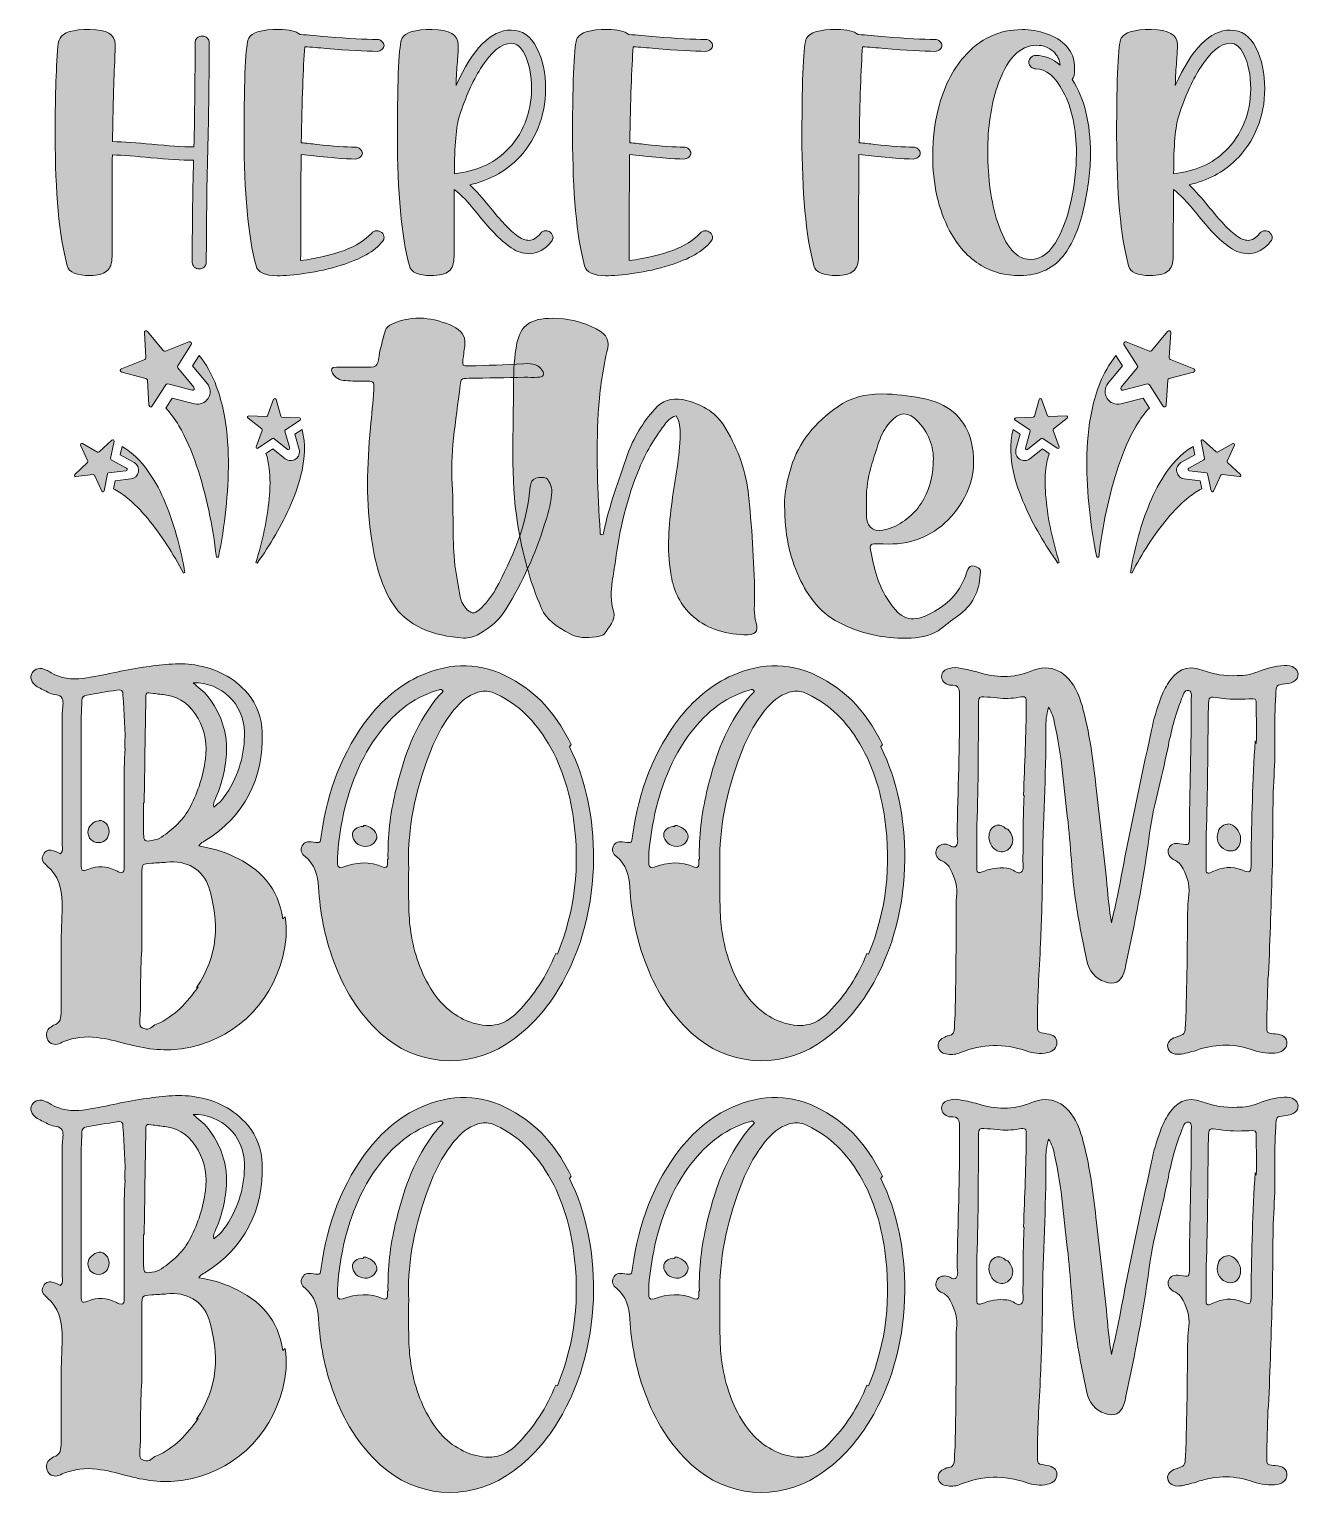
# Model space of a CAD drawing. Header units: inches. Extents: x 194 to 885, y -943 to -142.
import ezdxf

# ---------------------------------------------------------------- set-up
doc = ezdxf.new("R2010")
doc.units = ezdxf.units.IN
doc.header["$MEASUREMENT"] = 0
doc.layers.add('Layer 1', color=7, linetype='Continuous')

# ---------------------------------------------------------------- blocks, each defined once
blk = doc.blocks.new('block 3')
at = {"layer": 'Layer 1', "true_color": 0xce432c}
h = blk.add_hatch(color=22, dxfattribs=at)
h.dxf.hatch_style = 2
edge = h.paths.add_edge_path()
edge.add_spline(control_points=[(333.56, -624.74), (334.77, -632.01), (334.17, -639.28), (332.35, -646.55), (325.68, -673.21), (304.48, -692.6), (277.21, -696.54), (266.91, -698.05), (256.91, -696.54), (246.91, -693.81), (241.76, -692.3), (236.61, -691.09), (231.16, -690.48), (224.8, -689.57), (219.04, -690.48), (213.28, -692.6), (212.07, -693.21), (210.86, -693.81), (209.65, -694.11), (207.22, -694.42), (205.1, -693.51), (204.19, -691.09), (203.29, -688.66), (203.89, -686.54), (205.71, -685.03), (206.31, -684.72), (206.92, -684.12), (207.53, -683.82), (211.47, -682.6), (211.77, -679.57), (211.77, -675.94), (211.77, -663.21), (211.77, -650.49), (211.77, -637.76), (211.77, -630.8), (212.37, -623.83), (212.37, -616.86), (212.07, -609.28), (210.25, -602.32), (204.19, -597.17), (203.59, -596.56), (202.98, -595.95), (202.38, -595.35), (201.16, -593.83), (201.16, -592.32), (202.07, -590.8), (202.98, -588.98), (204.8, -588.08), (206.92, -588.68), (208.44, -588.98), (209.95, -589.89), (211.47, -590.5), (212.98, -588.98), (212.37, -587.17), (212.37, -585.65), (212.37, -561.72), (212.37, -537.78), (212.37, -513.85), (212.37, -511.12), (213.28, -508.09), (212.37, -505.97), (211.16, -503.55), (207.53, -504.15), (205.1, -502.94), (202.98, -501.73), (200.86, -500.82), (198.74, -499.61), (195.41, -497.49), (194.5, -494.46), (196.01, -492.04), (197.53, -489.61), (200.26, -489.01), (203.59, -490.52), (204.5, -490.82), (205.41, -491.43), (206.31, -492.04), (211.77, -495.06), (217.52, -495.97), (223.58, -495.06), (234.79, -493.55), (245.4, -490.52), (256.3, -489.01), (265.7, -487.79), (275.09, -486.28), (284.48, -487.79), (295.99, -489.61), (305.69, -494.46), (313.26, -503.24), (318.41, -509.31), (320.84, -516.58), (321.14, -524.45), (321.75, -549.9), (311.75, -569.9), (289.93, -583.53), (289.03, -584.14), (287.81, -584.44), (286.6, -586.26), (293.27, -587.47), (299.33, -588.98), (305.08, -591.71), (320.23, -598.38), (329.93, -609.28), (332.35, -625.95), (332.35, -625.95), (333.56, -624.74), (333.56, -624.74)], knot_values=[0, 0, 0, 0, 1, 1, 1, 2, 2, 2, 3, 3, 3, 4, 4, 4, 5, 5, 5, 6, 6, 6, 7, 7, 7, 8, 8, 8, 9, 9, 9, 10, 10, 10, 11, 11, 11, 12, 12, 12, 13, 13, 13, 14, 14, 14, 15, 15, 15, 16, 16, 16, 17, 17, 17, 18, 18, 18, 19, 19, 19, 20, 20, 20, 21, 21, 21, 22, 22, 22, 23, 23, 23, 24, 24, 24, 25, 25, 25, 26, 26, 26, 27, 27, 27, 28, 28, 28, 29, 29, 29, 30, 30, 30, 31, 31, 31, 32, 32, 32, 33, 33, 33, 34, 34, 34, 35, 35, 35, 35], degree=3, periodic=1)
edge = h.paths.add_edge_path()
edge.add_spline(control_points=[(246.31, -533.24), (246.91, -523.54), (246, -513.85), (245.4, -504.15), (245.4, -501.73), (244.49, -500.82), (242.07, -501.43), (236.61, -502.34), (231.16, -503.24), (225.7, -504.15), (223.89, -504.46), (222.98, -505.37), (222.98, -507.18), (222.98, -510.82), (222.68, -514.46), (222.68, -518.09), (222.68, -530.21), (222.68, -542.33), (222.68, -554.45), (222.68, -565.66), (222.68, -576.87), (222.68, -588.08), (222.68, -590.8), (222.68, -593.53), (222.68, -596.26), (222.68, -599.89), (222.98, -600.19), (226.31, -598.98), (231.46, -596.86), (236.61, -597.17), (241.46, -599.59), (242.07, -599.89), (242.67, -600.19), (243.28, -600.5), (245.09, -601.1), (246, -600.5), (246, -598.68), (246, -597.47), (246, -596.26), (246, -595.05), (246, -581.41), (246, -567.78), (246, -554.14), (246, -547.18), (246, -540.21), (246.61, -533.24), (246.61, -533.24), (246.31, -533.24), (246.31, -533.24)], knot_values=[0, 0, 0, 0, 1, 1, 1, 2, 2, 2, 3, 3, 3, 4, 4, 4, 5, 5, 5, 6, 6, 6, 7, 7, 7, 8, 8, 8, 9, 9, 9, 10, 10, 10, 11, 11, 11, 12, 12, 12, 13, 13, 13, 14, 14, 14, 15, 15, 15, 16, 16, 16, 16], degree=3, periodic=1)
edge = h.paths.add_edge_path()
edge.add_spline(control_points=[(232.37, -572.32), (235.4, -572.32), (237.82, -575.05), (237.82, -578.38), (237.82, -581.71), (235.4, -584.44), (232.07, -584.44), (228.74, -584.44), (226.31, -582.02), (226.31, -578.69), (226.31, -575.66), (229.34, -572.62), (232.37, -572.62), (232.37, -572.62), (232.37, -572.32), (232.37, -572.32)], knot_values=[0, 0, 0, 0, 1, 1, 1, 2, 2, 2, 3, 3, 3, 4, 4, 4, 5, 5, 5, 5], degree=3, periodic=1)
edge = h.paths.add_edge_path()
edge.add_spline(control_points=[(285.39, -663.21), (297.21, -646.25), (298.11, -627.76), (292.05, -608.68), (289.03, -598.98), (279.63, -593.83), (269.33, -595.05), (266.6, -595.35), (263.88, -595.35), (261.15, -595.65), (255.7, -595.95), (255.7, -595.95), (255.7, -601.41), (255.7, -614.74), (255.7, -628.07), (255.7, -642.91), (254.49, -655.03), (255.4, -668.97), (254.49, -682.91), (254.49, -684.72), (255.4, -685.03), (256.91, -685.63), (259.94, -686.84), (261.46, -684.12), (263.58, -683.21), (273.57, -678.97), (280.24, -671.39), (286.3, -662.91), (286.3, -662.91), (285.39, -663.21), (285.39, -663.21)], knot_values=[0, 0, 0, 0, 1, 1, 1, 2, 2, 2, 3, 3, 3, 4, 4, 4, 5, 5, 5, 6, 6, 6, 7, 7, 7, 8, 8, 8, 9, 9, 9, 10, 10, 10, 10], degree=3, periodic=1)
edge = h.paths.add_edge_path()
edge.add_spline(control_points=[(256.61, -562.93), (256.61, -568.08), (256.61, -573.84), (256.61, -579.59), (256.61, -583.53), (257.52, -584.14), (261.15, -583.23), (262.97, -582.93), (264.79, -582.62), (266.3, -581.41), (272.66, -577.17), (278.42, -572.02), (282.06, -564.75), (286.3, -556.57), (289.03, -548.09), (290.24, -539), (291.15, -531.42), (290.24, -523.85), (286.3, -516.88), (282.36, -509.91), (276.91, -505.37), (269.03, -504.15), (266.6, -503.85), (264.18, -503.55), (261.76, -503.24), (257.82, -502.64), (257.82, -502.64), (257.82, -506.58), (257.52, -525.06), (257.21, -543.54), (256.91, -562.63), (256.91, -562.63), (256.61, -562.93), (256.61, -562.93)], knot_values=[0, 0, 0, 0, 1, 1, 1, 2, 2, 2, 3, 3, 3, 4, 4, 4, 5, 5, 5, 6, 6, 6, 7, 7, 7, 8, 8, 8, 9, 9, 9, 10, 10, 10, 11, 11, 11, 11], degree=3, periodic=1)
edge = h.paths.add_edge_path()
edge.add_spline(control_points=[(283.57, -497.49), (286.3, -499.91), (289.33, -502.03), (291.75, -505.07), (298.11, -513.24), (301.45, -522.33), (301.75, -532.63), (301.75, -542.02), (299.63, -551.12), (295.99, -559.9), (295.39, -561.41), (294.18, -562.63), (294.78, -565.05), (297.81, -562.93), (299.93, -560.51), (301.75, -557.78), (308.42, -547.48), (311.75, -536.27), (311.44, -524.15), (311.14, -509), (299.02, -497.19), (283.57, -497.49)], knot_values=[0, 0, 0, 0, 1, 1, 1, 2, 2, 2, 3, 3, 3, 4, 4, 4, 5, 5, 5, 6, 6, 6, 7, 7, 7, 7], degree=3, periodic=1)
h = blk.add_hatch(color=22, dxfattribs=at)
h.dxf.hatch_style = 2
edge = h.paths.add_edge_path()
edge.add_spline(control_points=[(488.38, -532.33), (497.47, -551.12), (501.41, -571.11), (501.41, -593.53), (501.1, -617.77), (495.65, -642.31), (482.02, -664.73), (474.75, -676.54), (465.66, -686.54), (453.84, -694.11), (431.72, -708.05), (404.76, -705.63), (385.37, -688.06), (373.56, -677.15), (365.37, -663.82), (359.92, -648.67), (355.07, -635.64), (352.65, -622.31), (351.74, -608.68), (351.44, -602.32), (349.92, -596.26), (344.47, -592.02), (342.65, -590.5), (341.74, -588.68), (342.95, -586.26), (343.86, -584.14), (345.68, -583.53), (349.01, -584.14), (352.65, -584.74), (352.65, -584.74), (353.25, -580.8), (356.59, -556.87), (364.47, -534.75), (379.61, -515.67), (387.79, -505.37), (397.79, -497.19), (410.21, -492.34), (427.18, -485.68), (443.54, -487.19), (458.99, -496.58), (472.93, -504.76), (482.32, -516.88), (489.29, -531.12), (489.29, -531.12), (488.38, -532.33), (488.38, -532.33)], knot_values=[0, 0, 0, 0, 1, 1, 1, 2, 2, 2, 3, 3, 3, 4, 4, 4, 5, 5, 5, 6, 6, 6, 7, 7, 7, 8, 8, 8, 9, 9, 9, 10, 10, 10, 11, 11, 11, 12, 12, 12, 13, 13, 13, 14, 14, 14, 15, 15, 15, 15], degree=3, periodic=1)
edge = h.paths.add_edge_path()
edge.add_spline(control_points=[(389.61, -593.23), (389.31, -581.11), (390.82, -568.99), (393.55, -557.17), (397.49, -540.21), (402.94, -523.85), (413.24, -509.61), (415.06, -506.88), (417.48, -504.46), (419.6, -502.03), (419.3, -501.73), (419, -501.43), (418.7, -501.13), (418.09, -501.13), (417.48, -501.13), (416.88, -501.43), (402.34, -505.67), (391.73, -515.06), (383.25, -526.88), (372.95, -541.42), (367.19, -557.78), (364.16, -575.05), (362.95, -581.71), (362.04, -588.38), (362.04, -595.05), (362.04, -596.86), (362.34, -598.68), (365.07, -597.77), (372.34, -595.05), (379.61, -594.44), (386.89, -597.77), (388.4, -598.38), (389.31, -597.77), (389.31, -596.26), (389.31, -595.35), (389.31, -594.44), (389.31, -593.53), (389.31, -593.53), (389.61, -593.23), (389.61, -593.23)], knot_values=[0, 0, 0, 0, 1, 1, 1, 2, 2, 2, 3, 3, 3, 4, 4, 4, 5, 5, 5, 6, 6, 6, 7, 7, 7, 8, 8, 8, 9, 9, 9, 10, 10, 10, 11, 11, 11, 12, 12, 12, 13, 13, 13, 13], degree=3, periodic=1)
edge = h.paths.add_edge_path()
edge.add_spline(control_points=[(376.28, -575.05), (379.61, -575.05), (383.25, -578.08), (383.55, -581.11), (383.55, -583.84), (380.52, -586.56), (377.19, -586.56), (373.56, -586.56), (370.22, -583.53), (370.22, -580.2), (370.22, -577.47), (372.64, -575.66), (376.28, -575.66), (376.28, -575.66), (376.28, -575.05), (376.28, -575.05)], knot_values=[0, 0, 0, 0, 1, 1, 1, 2, 2, 2, 3, 3, 3, 4, 4, 4, 5, 5, 5, 5], degree=3, periodic=1)
edge = h.paths.add_edge_path()
edge.add_spline(control_points=[(481.71, -645.04), (491.41, -621.4), (494.14, -596.86), (490.5, -571.72), (488.38, -556.27), (483.83, -541.42), (475.35, -528.09), (468.08, -516.88), (458.99, -507.79), (446.27, -502.64), (443.54, -501.73), (441.12, -501.73), (438.39, -502.64), (432.94, -504.46), (429, -507.79), (425.66, -512.03), (418.7, -520.52), (414.15, -530.21), (410.52, -540.51), (403.25, -560.51), (399.91, -581.41), (400.82, -598.68), (400.82, -612.31), (400.52, -621.71), (401.73, -631.1), (403.25, -642.61), (406.58, -653.52), (412.64, -663.52), (417.79, -672), (424.76, -678.66), (434.15, -682), (443.54, -685.33), (452.33, -684.72), (459.9, -676.85), (468.99, -667.45), (475.96, -656.85), (480.81, -644.73), (480.81, -644.73), (481.71, -645.04), (481.71, -645.04)], knot_values=[0, 0, 0, 0, 1, 1, 1, 2, 2, 2, 3, 3, 3, 4, 4, 4, 5, 5, 5, 6, 6, 6, 7, 7, 7, 8, 8, 8, 9, 9, 9, 10, 10, 10, 11, 11, 11, 12, 12, 12, 13, 13, 13, 13], degree=3, periodic=1)
h = blk.add_hatch(color=22, dxfattribs=at)
h.dxf.hatch_style = 2
edge = h.paths.add_edge_path()
edge.add_spline(control_points=[(657.74, -532.33), (666.83, -551.12), (670.77, -571.11), (670.77, -593.53), (670.47, -617.77), (665.01, -642.31), (651.38, -664.73), (644.11, -676.54), (635.02, -686.54), (623.2, -694.11), (601.09, -708.05), (574.12, -705.63), (554.73, -688.06), (542.92, -677.15), (534.74, -663.82), (529.28, -648.67), (524.44, -635.64), (522.01, -622.31), (521.1, -608.68), (520.8, -602.32), (519.29, -596.26), (513.83, -592.02), (512.01, -590.5), (511.11, -588.68), (512.32, -586.26), (513.23, -584.14), (515.05, -583.53), (518.38, -584.14), (522.01, -584.74), (522.01, -584.74), (522.62, -580.8), (525.95, -556.87), (533.83, -534.75), (548.98, -515.67), (557.16, -505.37), (567.16, -497.19), (579.58, -492.34), (596.54, -485.68), (612.9, -487.19), (628.36, -496.58), (642.29, -504.76), (651.68, -516.88), (658.65, -531.12), (658.65, -531.12), (657.74, -532.33), (657.74, -532.33)], knot_values=[0, 0, 0, 0, 1, 1, 1, 2, 2, 2, 3, 3, 3, 4, 4, 4, 5, 5, 5, 6, 6, 6, 7, 7, 7, 8, 8, 8, 9, 9, 9, 10, 10, 10, 11, 11, 11, 12, 12, 12, 13, 13, 13, 14, 14, 14, 15, 15, 15, 15], degree=3, periodic=1)
edge = h.paths.add_edge_path()
edge.add_spline(control_points=[(558.98, -593.23), (558.67, -581.11), (560.19, -568.99), (562.91, -557.17), (566.85, -540.21), (572.31, -523.85), (582.61, -509.61), (584.42, -506.88), (586.85, -504.46), (588.97, -502.03), (588.67, -501.73), (588.36, -501.43), (588.06, -501.13), (587.45, -501.13), (586.85, -501.13), (586.24, -501.43), (571.7, -505.67), (561.1, -515.06), (552.61, -526.88), (542.31, -541.42), (536.56, -557.78), (533.53, -575.05), (532.31, -581.71), (531.4, -588.38), (531.4, -595.05), (531.4, -596.86), (531.71, -598.68), (534.44, -597.77), (541.71, -595.05), (548.98, -594.44), (556.25, -597.77), (557.76, -598.38), (558.67, -597.77), (558.67, -596.26), (558.67, -595.35), (558.67, -594.44), (558.67, -593.53), (558.67, -593.53), (558.98, -593.23), (558.98, -593.23)], knot_values=[0, 0, 0, 0, 1, 1, 1, 2, 2, 2, 3, 3, 3, 4, 4, 4, 5, 5, 5, 6, 6, 6, 7, 7, 7, 8, 8, 8, 9, 9, 9, 10, 10, 10, 11, 11, 11, 12, 12, 12, 13, 13, 13, 13], degree=3, periodic=1)
edge = h.paths.add_edge_path()
edge.add_spline(control_points=[(545.65, -575.05), (548.98, -575.05), (552.61, -578.08), (552.92, -581.11), (552.92, -583.84), (549.89, -586.56), (546.55, -586.56), (542.92, -586.56), (539.58, -583.53), (539.58, -580.2), (539.58, -577.47), (542.01, -575.66), (545.65, -575.66), (545.65, -575.66), (545.65, -575.05), (545.65, -575.05)], knot_values=[0, 0, 0, 0, 1, 1, 1, 2, 2, 2, 3, 3, 3, 4, 4, 4, 5, 5, 5, 5], degree=3, periodic=1)
edge = h.paths.add_edge_path()
edge.add_spline(control_points=[(651.08, -645.04), (660.77, -621.4), (663.5, -596.86), (659.86, -571.72), (657.74, -556.27), (653.2, -541.42), (644.72, -528.09), (637.44, -516.88), (628.36, -507.79), (615.63, -502.64), (612.9, -501.73), (610.48, -501.73), (607.75, -502.64), (602.3, -504.46), (598.36, -507.79), (595.03, -512.03), (588.06, -520.52), (583.51, -530.21), (579.88, -540.51), (572.61, -560.51), (569.28, -581.41), (570.19, -598.68), (570.19, -612.31), (569.88, -621.71), (571.09, -631.1), (572.61, -642.61), (575.94, -653.52), (582, -663.52), (587.15, -672), (594.12, -678.66), (603.51, -682), (612.9, -685.33), (621.69, -684.72), (629.26, -676.85), (638.35, -667.45), (645.32, -656.85), (650.17, -644.73), (650.17, -644.73), (651.08, -645.04), (651.08, -645.04)], knot_values=[0, 0, 0, 0, 1, 1, 1, 2, 2, 2, 3, 3, 3, 4, 4, 4, 5, 5, 5, 6, 6, 6, 7, 7, 7, 8, 8, 8, 9, 9, 9, 10, 10, 10, 11, 11, 11, 12, 12, 12, 13, 13, 13, 13], degree=3, periodic=1)
h = blk.add_hatch(color=22, dxfattribs=at)
h.dxf.hatch_style = 2
edge = h.paths.add_edge_path()
edge.add_spline(control_points=[(868.31, -658.67), (868.01, -667.15), (867.7, -675.63), (867.7, -684.12), (867.7, -688.06), (867.7, -688.06), (871.34, -688.36), (871.64, -688.36), (871.95, -688.36), (872.25, -688.36), (876.49, -688.66), (878.91, -690.78), (878.61, -693.81), (878.31, -696.84), (875.88, -698.66), (871.95, -698.96), (867.4, -699.27), (862.86, -698.36), (858.61, -696.84), (848.62, -693.51), (838.92, -694.11), (829.23, -697.45), (826.2, -698.36), (823.17, -699.27), (820.14, -699.57), (816.81, -699.87), (814.38, -698.36), (813.78, -695.63), (813.47, -693.21), (814.99, -691.39), (818.32, -690.18), (823.17, -688.66), (823.17, -688.66), (823.47, -683.51), (824.38, -662.3), (824.38, -641.1), (824.68, -619.89), (824.68, -617.47), (824.99, -615.04), (825.29, -612.62), (825.9, -606.86), (824.08, -601.71), (821.05, -596.86), (820.14, -595.05), (818.32, -594.44), (816.81, -593.53), (814.08, -591.71), (813.47, -589.59), (814.38, -587.47), (815.29, -585.35), (817.41, -584.44), (820.44, -585.05), (825.59, -585.96), (825.59, -585.96), (825.59, -580.8), (825.59, -556.27), (826.8, -531.73), (826.5, -507.18), (826.5, -505.37), (827.41, -502.34), (825.29, -501.73), (822.56, -501.13), (822.26, -504.46), (821.35, -506.28), (817.72, -515.06), (815.59, -524.15), (813.78, -533.24), (810.44, -549.6), (805.6, -565.66), (803.47, -582.32), (800.44, -605.35), (795.9, -628.07), (791.05, -650.79), (790.75, -652.31), (790.45, -653.82), (789.84, -655.33), (788.33, -660.18), (784.69, -662), (779.84, -660.18), (774.09, -658.36), (771.06, -654.12), (769.84, -648.67), (767.73, -639.28), (765.91, -629.89), (764.39, -620.49), (761.66, -604.74), (761.36, -588.98), (759.55, -573.23), (757.42, -555.36), (756.21, -537.18), (752.27, -519.61), (751.67, -516.58), (750.76, -513.55), (748.94, -510.82), (747.73, -514.76), (747.43, -518.7), (747.43, -522.63), (747.73, -548.09), (745.91, -573.53), (745.61, -598.98), (745.61, -611.4), (745.3, -623.83), (744.7, -636.25), (744.09, -651.7), (742.88, -667.15), (742.88, -682.6), (742.88, -687.75), (742.88, -687.75), (748.03, -688.36), (751.67, -688.96), (753.48, -690.48), (753.48, -693.21), (753.48, -695.93), (751.67, -698.05), (748.34, -698.66), (744.4, -699.57), (740.46, -698.96), (736.82, -697.75), (724.7, -693.51), (712.89, -693.81), (701.07, -698.66), (698.95, -699.57), (696.53, -699.87), (694.1, -699.57), (691.07, -699.27), (689.26, -697.75), (688.95, -695.33), (688.65, -692.6), (690.17, -691.09), (692.59, -690.18), (693.2, -689.87), (693.8, -689.57), (694.41, -689.57), (697.13, -689.27), (697.74, -687.45), (697.74, -685.03), (698.04, -678.66), (698.35, -672.3), (698.35, -665.94), (698.65, -651.09), (698.65, -636.25), (698.65, -621.4), (698.65, -618.98), (698.65, -616.55), (698.95, -614.13), (699.56, -608.68), (698.04, -603.83), (695.62, -598.98), (694.71, -597.17), (693.5, -595.65), (691.68, -594.74), (691.07, -594.44), (690.47, -594.14), (689.86, -593.83), (687.74, -592.32), (687.13, -590.2), (688.04, -588.08), (688.95, -585.96), (691.07, -585.05), (693.5, -585.35), (695.31, -585.65), (697.13, -587.77), (698.65, -586.26), (700.16, -584.74), (699.25, -582.32), (699.25, -580.2), (699.56, -555.96), (700.77, -531.73), (700.47, -507.49), (700.47, -505.97), (700.47, -504.46), (700.47, -502.94), (700.47, -500.52), (699.56, -498.7), (696.83, -498.7), (696.22, -498.7), (695.62, -498.7), (695.01, -498.7), (692.29, -498.1), (690.77, -496.28), (690.77, -494.16), (690.77, -491.43), (692.59, -490.22), (695.01, -489.61), (697.13, -489.01), (699.25, -489.01), (701.38, -489.61), (704.41, -490.22), (707.43, -490.82), (710.46, -491.73), (720.16, -494.76), (729.55, -495.06), (739.25, -491.13), (750.15, -486.58), (759.24, -491.13), (764.69, -502.94), (766.21, -506.28), (767.12, -509.61), (768.03, -512.94), (771.66, -527.18), (773.48, -541.72), (775, -556.27), (776.81, -573.23), (778.94, -590.2), (780.75, -607.16), (781.36, -614.13), (781.96, -621.1), (783.18, -628.07), (784.69, -621.1), (786.51, -614.13), (787.72, -607.16), (792.87, -578.99), (798.93, -551.12), (804.99, -523.24), (806.2, -517.49), (807.72, -511.73), (809.84, -506.28), (811.05, -502.94), (812.56, -499.91), (814.38, -497.19), (818.02, -491.43), (823.77, -487.19), (832.56, -490.52), (838.62, -492.95), (844.98, -493.85), (851.65, -493.55), (855.58, -493.55), (859.22, -492.95), (862.86, -491.43), (867.4, -489.61), (872.25, -488.4), (877.1, -488.1), (881.64, -487.79), (884.37, -489.61), (884.67, -492.64), (884.97, -495.67), (882.55, -497.49), (877.7, -498.1), (872.55, -498.7), (872.86, -498.7), (872.55, -504.15), (871.64, -518.7), (872.55, -533.54), (871.64, -548.09), (870.73, -564.14), (871.04, -580.2), (870.73, -596.26), (870.13, -616.25), (869.52, -636.25), (868.61, -656.24), (868.61, -656.24), (868.31, -658.67), (868.31, -658.67)], knot_values=[0, 0, 0, 0, 1, 1, 1, 2, 2, 2, 3, 3, 3, 4, 4, 4, 5, 5, 5, 6, 6, 6, 7, 7, 7, 8, 8, 8, 9, 9, 9, 10, 10, 10, 11, 11, 11, 12, 12, 12, 13, 13, 13, 14, 14, 14, 15, 15, 15, 16, 16, 16, 17, 17, 17, 18, 18, 18, 19, 19, 19, 20, 20, 20, 21, 21, 21, 22, 22, 22, 23, 23, 23, 24, 24, 24, 25, 25, 25, 26, 26, 26, 27, 27, 27, 28, 28, 28, 29, 29, 29, 30, 30, 30, 31, 31, 31, 32, 32, 32, 33, 33, 33, 34, 34, 34, 35, 35, 35, 36, 36, 36, 37, 37, 37, 38, 38, 38, 39, 39, 39, 40, 40, 40, 41, 41, 41, 42, 42, 42, 43, 43, 43, 44, 44, 44, 45, 45, 45, 46, 46, 46, 47, 47, 47, 48, 48, 48, 49, 49, 49, 50, 50, 50, 51, 51, 51, 52, 52, 52, 53, 53, 53, 54, 54, 54, 55, 55, 55, 56, 56, 56, 57, 57, 57, 58, 58, 58, 59, 59, 59, 60, 60, 60, 61, 61, 61, 62, 62, 62, 63, 63, 63, 64, 64, 64, 65, 65, 65, 66, 66, 66, 67, 67, 67, 68, 68, 68, 69, 69, 69, 70, 70, 70, 71, 71, 71, 72, 72, 72, 73, 73, 73, 74, 74, 74, 75, 75, 75, 76, 76, 76, 77, 77, 77, 78, 78, 78, 79, 79, 79, 80, 80, 80, 81, 81, 81, 82, 82, 82, 83, 83, 83, 84, 84, 84, 84], degree=3, periodic=1)
edge = h.paths.add_edge_path()
edge.add_spline(control_points=[(735.31, -558.69), (735.91, -542.02), (736.82, -525.36), (736.82, -508.7), (736.82, -505.07), (736.52, -504.76), (732.88, -505.37), (728.95, -505.97), (725.01, -506.28), (721.07, -505.67), (718.64, -505.37), (716.22, -505.37), (713.8, -505.07), (711.68, -504.76), (710.77, -505.67), (710.77, -507.79), (710.77, -508.4), (710.77, -509), (710.77, -509.61), (710.77, -533.24), (710.77, -556.87), (709.86, -579.29), (709.86, -585.96), (709.86, -591.41), (709.86, -596.86), (709.86, -601.1), (710.16, -601.41), (714.1, -599.89), (718.64, -598.08), (723.19, -597.77), (728.04, -598.68), (730.16, -599.29), (732.28, -602.01), (734.09, -600.5), (735.91, -598.98), (735, -596.26), (735, -594.14), (735.31, -582.32), (735, -570.5), (735.61, -558.99), (735.61, -558.99), (735.31, -558.69), (735.31, -558.69)], knot_values=[0, 0, 0, 0, 1, 1, 1, 2, 2, 2, 3, 3, 3, 4, 4, 4, 5, 5, 5, 6, 6, 6, 7, 7, 7, 8, 8, 8, 9, 9, 9, 10, 10, 10, 11, 11, 11, 12, 12, 12, 13, 13, 13, 14, 14, 14, 14], degree=3, periodic=1)
edge = h.paths.add_edge_path()
edge.add_spline(control_points=[(726.82, -577.17), (729.55, -579.9), (730.16, -583.53), (728.64, -586.26), (727.13, -588.68), (724.7, -589.89), (722.28, -589.29), (718.95, -588.38), (716.52, -585.05), (716.52, -581.41), (716.52, -578.69), (717.43, -576.56), (719.86, -575.35), (722.28, -574.14), (724.1, -575.35), (725.91, -576.87), (725.91, -576.87), (726.82, -577.17), (726.82, -577.17)], knot_values=[0, 0, 0, 0, 1, 1, 1, 2, 2, 2, 3, 3, 3, 4, 4, 4, 5, 5, 5, 6, 6, 6, 6], degree=3, periodic=1)
edge = h.paths.add_edge_path()
edge.add_spline(control_points=[(861.95, -530.51), (862.25, -523.54), (861.95, -516.58), (861.95, -509.61), (861.95, -505.97), (861.64, -505.97), (858.01, -506.28), (852.56, -506.58), (847.1, -506.58), (841.65, -505.67), (836.5, -504.76), (835.89, -505.07), (835.89, -510.21), (835.59, -533.84), (835.59, -557.48), (834.68, -579.9), (834.68, -586.87), (834.68, -592.32), (834.68, -597.77), (834.68, -601.41), (834.98, -601.71), (838.32, -600.19), (843.47, -597.77), (848.62, -597.17), (854.07, -599.29), (858.92, -601.1), (859.22, -600.8), (859.22, -595.35), (859.22, -594.74), (859.22, -594.14), (859.22, -593.53), (859.22, -572.02), (860.13, -550.51), (861.34, -529), (861.34, -529), (861.95, -530.51), (861.95, -530.51)], knot_values=[0, 0, 0, 0, 1, 1, 1, 2, 2, 2, 3, 3, 3, 4, 4, 4, 5, 5, 5, 6, 6, 6, 7, 7, 7, 8, 8, 8, 9, 9, 9, 10, 10, 10, 11, 11, 11, 12, 12, 12, 12], degree=3, periodic=1)
edge = h.paths.add_edge_path()
edge.add_spline(control_points=[(846.5, -574.14), (849.83, -574.14), (853.47, -578.38), (853.47, -582.32), (853.47, -586.26), (851.34, -588.98), (848.01, -588.98), (844.07, -588.98), (840.74, -585.65), (840.74, -581.41), (840.74, -577.47), (843.16, -574.44), (846.5, -574.44), (846.5, -574.44), (846.5, -574.14), (846.5, -574.14)], knot_values=[0, 0, 0, 0, 1, 1, 1, 2, 2, 2, 3, 3, 3, 4, 4, 4, 5, 5, 5, 5], degree=3, periodic=1)
at = {"layer": 'Layer 1', "lineweight": 0}
for points, knots in [([(333.56, -624.74), (334.77, -632.01), (334.17, -639.28), (332.35, -646.55), (325.68, -673.21), (304.48, -692.6), (277.21, -696.54), (266.91, -698.05), (256.91, -696.54), (246.91, -693.81), (241.76, -692.3), (236.61, -691.09), (231.16, -690.48), (224.8, -689.57), (219.04, -690.48), (213.28, -692.6), (212.07, -693.21), (210.86, -693.81), (209.65, -694.11), (207.22, -694.42), (205.1, -693.51), (204.19, -691.09), (203.29, -688.66), (203.89, -686.54), (205.71, -685.03), (206.31, -684.72), (206.92, -684.12), (207.53, -683.82), (211.47, -682.6), (211.77, -679.57), (211.77, -675.94), (211.77, -663.21), (211.77, -650.49), (211.77, -637.76), (211.77, -630.8), (212.37, -623.83), (212.37, -616.86), (212.07, -609.28), (210.25, -602.32), (204.19, -597.17), (203.59, -596.56), (202.98, -595.95), (202.38, -595.35), (201.16, -593.83), (201.16, -592.32), (202.07, -590.8), (202.98, -588.98), (204.8, -588.08), (206.92, -588.68), (208.44, -588.98), (209.95, -589.89), (211.47, -590.5), (212.98, -588.98), (212.37, -587.17), (212.37, -585.65), (212.37, -561.72), (212.37, -537.78), (212.37, -513.85), (212.37, -511.12), (213.28, -508.09), (212.37, -505.97), (211.16, -503.55), (207.53, -504.15), (205.1, -502.94), (202.98, -501.73), (200.86, -500.82), (198.74, -499.61), (195.41, -497.49), (194.5, -494.46), (196.01, -492.04), (197.53, -489.61), (200.26, -489.01), (203.59, -490.52), (204.5, -490.82), (205.41, -491.43), (206.31, -492.04), (211.77, -495.06), (217.52, -495.97), (223.58, -495.06), (234.79, -493.55), (245.4, -490.52), (256.3, -489.01), (265.7, -487.79), (275.09, -486.28), (284.48, -487.79), (295.99, -489.61), (305.69, -494.46), (313.26, -503.24), (318.41, -509.31), (320.84, -516.58), (321.14, -524.45), (321.75, -549.9), (311.75, -569.9), (289.93, -583.53), (289.03, -584.14), (287.81, -584.44), (286.6, -586.26), (293.27, -587.47), (299.33, -588.98), (305.08, -591.71), (320.23, -598.38), (329.93, -609.28), (332.35, -625.95), (332.35, -625.95), (333.56, -624.74), (333.56, -624.74)], [0, 0, 0, 0, 1, 1, 1, 2, 2, 2, 3, 3, 3, 4, 4, 4, 5, 5, 5, 6, 6, 6, 7, 7, 7, 8, 8, 8, 9, 9, 9, 10, 10, 10, 11, 11, 11, 12, 12, 12, 13, 13, 13, 14, 14, 14, 15, 15, 15, 16, 16, 16, 17, 17, 17, 18, 18, 18, 19, 19, 19, 20, 20, 20, 21, 21, 21, 22, 22, 22, 23, 23, 23, 24, 24, 24, 25, 25, 25, 26, 26, 26, 27, 27, 27, 28, 28, 28, 29, 29, 29, 30, 30, 30, 31, 31, 31, 32, 32, 32, 33, 33, 33, 34, 34, 34, 35, 35, 35, 35]), ([(488.38, -532.33), (497.47, -551.12), (501.41, -571.11), (501.41, -593.53), (501.1, -617.77), (495.65, -642.31), (482.02, -664.73), (474.75, -676.54), (465.66, -686.54), (453.84, -694.11), (431.72, -708.05), (404.76, -705.63), (385.37, -688.06), (373.56, -677.15), (365.37, -663.82), (359.92, -648.67), (355.07, -635.64), (352.65, -622.31), (351.74, -608.68), (351.44, -602.32), (349.92, -596.26), (344.47, -592.02), (342.65, -590.5), (341.74, -588.68), (342.95, -586.26), (343.86, -584.14), (345.68, -583.53), (349.01, -584.14), (352.65, -584.74), (352.65, -584.74), (353.25, -580.8), (356.59, -556.87), (364.47, -534.75), (379.61, -515.67), (387.79, -505.37), (397.79, -497.19), (410.21, -492.34), (427.18, -485.68), (443.54, -487.19), (458.99, -496.58), (472.93, -504.76), (482.32, -516.88), (489.29, -531.12), (489.29, -531.12), (488.38, -532.33), (488.38, -532.33)], [0, 0, 0, 0, 1, 1, 1, 2, 2, 2, 3, 3, 3, 4, 4, 4, 5, 5, 5, 6, 6, 6, 7, 7, 7, 8, 8, 8, 9, 9, 9, 10, 10, 10, 11, 11, 11, 12, 12, 12, 13, 13, 13, 14, 14, 14, 15, 15, 15, 15]), ([(657.74, -532.33), (666.83, -551.12), (670.77, -571.11), (670.77, -593.53), (670.47, -617.77), (665.01, -642.31), (651.38, -664.73), (644.11, -676.54), (635.02, -686.54), (623.2, -694.11), (601.09, -708.05), (574.12, -705.63), (554.73, -688.06), (542.92, -677.15), (534.74, -663.82), (529.28, -648.67), (524.44, -635.64), (522.01, -622.31), (521.1, -608.68), (520.8, -602.32), (519.29, -596.26), (513.83, -592.02), (512.01, -590.5), (511.11, -588.68), (512.32, -586.26), (513.23, -584.14), (515.05, -583.53), (518.38, -584.14), (522.01, -584.74), (522.01, -584.74), (522.62, -580.8), (525.95, -556.87), (533.83, -534.75), (548.98, -515.67), (557.16, -505.37), (567.16, -497.19), (579.58, -492.34), (596.54, -485.68), (612.9, -487.19), (628.36, -496.58), (642.29, -504.76), (651.68, -516.88), (658.65, -531.12), (658.65, -531.12), (657.74, -532.33), (657.74, -532.33)], [0, 0, 0, 0, 1, 1, 1, 2, 2, 2, 3, 3, 3, 4, 4, 4, 5, 5, 5, 6, 6, 6, 7, 7, 7, 8, 8, 8, 9, 9, 9, 10, 10, 10, 11, 11, 11, 12, 12, 12, 13, 13, 13, 14, 14, 14, 15, 15, 15, 15]), ([(868.31, -658.67), (868.01, -667.15), (867.7, -675.63), (867.7, -684.12), (867.7, -688.06), (867.7, -688.06), (871.34, -688.36), (871.64, -688.36), (871.95, -688.36), (872.25, -688.36), (876.49, -688.66), (878.91, -690.78), (878.61, -693.81), (878.31, -696.84), (875.88, -698.66), (871.95, -698.96), (867.4, -699.27), (862.86, -698.36), (858.61, -696.84), (848.62, -693.51), (838.92, -694.11), (829.23, -697.45), (826.2, -698.36), (823.17, -699.27), (820.14, -699.57), (816.81, -699.87), (814.38, -698.36), (813.78, -695.63), (813.47, -693.21), (814.99, -691.39), (818.32, -690.18), (823.17, -688.66), (823.17, -688.66), (823.47, -683.51), (824.38, -662.3), (824.38, -641.1), (824.68, -619.89), (824.68, -617.47), (824.99, -615.04), (825.29, -612.62), (825.9, -606.86), (824.08, -601.71), (821.05, -596.86), (820.14, -595.05), (818.32, -594.44), (816.81, -593.53), (814.08, -591.71), (813.47, -589.59), (814.38, -587.47), (815.29, -585.35), (817.41, -584.44), (820.44, -585.05), (825.59, -585.96), (825.59, -585.96), (825.59, -580.8), (825.59, -556.27), (826.8, -531.73), (826.5, -507.18), (826.5, -505.37), (827.41, -502.34), (825.29, -501.73), (822.56, -501.13), (822.26, -504.46), (821.35, -506.28), (817.72, -515.06), (815.59, -524.15), (813.78, -533.24), (810.44, -549.6), (805.6, -565.66), (803.47, -582.32), (800.44, -605.35), (795.9, -628.07), (791.05, -650.79), (790.75, -652.31), (790.45, -653.82), (789.84, -655.33), (788.33, -660.18), (784.69, -662), (779.84, -660.18), (774.09, -658.36), (771.06, -654.12), (769.84, -648.67), (767.73, -639.28), (765.91, -629.89), (764.39, -620.49), (761.66, -604.74), (761.36, -588.98), (759.55, -573.23), (757.42, -555.36), (756.21, -537.18), (752.27, -519.61), (751.67, -516.58), (750.76, -513.55), (748.94, -510.82), (747.73, -514.76), (747.43, -518.7), (747.43, -522.63), (747.73, -548.09), (745.91, -573.53), (745.61, -598.98), (745.61, -611.4), (745.3, -623.83), (744.7, -636.25), (744.09, -651.7), (742.88, -667.15), (742.88, -682.6), (742.88, -687.75), (742.88, -687.75), (748.03, -688.36), (751.67, -688.96), (753.48, -690.48), (753.48, -693.21), (753.48, -695.93), (751.67, -698.05), (748.34, -698.66), (744.4, -699.57), (740.46, -698.96), (736.82, -697.75), (724.7, -693.51), (712.89, -693.81), (701.07, -698.66), (698.95, -699.57), (696.53, -699.87), (694.1, -699.57), (691.07, -699.27), (689.26, -697.75), (688.95, -695.33), (688.65, -692.6), (690.17, -691.09), (692.59, -690.18), (693.2, -689.87), (693.8, -689.57), (694.41, -689.57), (697.13, -689.27), (697.74, -687.45), (697.74, -685.03), (698.04, -678.66), (698.35, -672.3), (698.35, -665.94), (698.65, -651.09), (698.65, -636.25), (698.65, -621.4), (698.65, -618.98), (698.65, -616.55), (698.95, -614.13), (699.56, -608.68), (698.04, -603.83), (695.62, -598.98), (694.71, -597.17), (693.5, -595.65), (691.68, -594.74), (691.07, -594.44), (690.47, -594.14), (689.86, -593.83), (687.74, -592.32), (687.13, -590.2), (688.04, -588.08), (688.95, -585.96), (691.07, -585.05), (693.5, -585.35), (695.31, -585.65), (697.13, -587.77), (698.65, -586.26), (700.16, -584.74), (699.25, -582.32), (699.25, -580.2), (699.56, -555.96), (700.77, -531.73), (700.47, -507.49), (700.47, -505.97), (700.47, -504.46), (700.47, -502.94), (700.47, -500.52), (699.56, -498.7), (696.83, -498.7), (696.22, -498.7), (695.62, -498.7), (695.01, -498.7), (692.29, -498.1), (690.77, -496.28), (690.77, -494.16), (690.77, -491.43), (692.59, -490.22), (695.01, -489.61), (697.13, -489.01), (699.25, -489.01), (701.38, -489.61), (704.41, -490.22), (707.43, -490.82), (710.46, -491.73), (720.16, -494.76), (729.55, -495.06), (739.25, -491.13), (750.15, -486.58), (759.24, -491.13), (764.69, -502.94), (766.21, -506.28), (767.12, -509.61), (768.03, -512.94), (771.66, -527.18), (773.48, -541.72), (775, -556.27), (776.81, -573.23), (778.94, -590.2), (780.75, -607.16), (781.36, -614.13), (781.96, -621.1), (783.18, -628.07), (784.69, -621.1), (786.51, -614.13), (787.72, -607.16), (792.87, -578.99), (798.93, -551.12), (804.99, -523.24), (806.2, -517.49), (807.72, -511.73), (809.84, -506.28), (811.05, -502.94), (812.56, -499.91), (814.38, -497.19), (818.02, -491.43), (823.77, -487.19), (832.56, -490.52), (838.62, -492.95), (844.98, -493.85), (851.65, -493.55), (855.58, -493.55), (859.22, -492.95), (862.86, -491.43), (867.4, -489.61), (872.25, -488.4), (877.1, -488.1), (881.64, -487.79), (884.37, -489.61), (884.67, -492.64), (884.97, -495.67), (882.55, -497.49), (877.7, -498.1), (872.55, -498.7), (872.86, -498.7), (872.55, -504.15), (871.64, -518.7), (872.55, -533.54), (871.64, -548.09), (870.73, -564.14), (871.04, -580.2), (870.73, -596.26), (870.13, -616.25), (869.52, -636.25), (868.61, -656.24), (868.61, -656.24), (868.31, -658.67), (868.31, -658.67)], [0, 0, 0, 0, 1, 1, 1, 2, 2, 2, 3, 3, 3, 4, 4, 4, 5, 5, 5, 6, 6, 6, 7, 7, 7, 8, 8, 8, 9, 9, 9, 10, 10, 10, 11, 11, 11, 12, 12, 12, 13, 13, 13, 14, 14, 14, 15, 15, 15, 16, 16, 16, 17, 17, 17, 18, 18, 18, 19, 19, 19, 20, 20, 20, 21, 21, 21, 22, 22, 22, 23, 23, 23, 24, 24, 24, 25, 25, 25, 26, 26, 26, 27, 27, 27, 28, 28, 28, 29, 29, 29, 30, 30, 30, 31, 31, 31, 32, 32, 32, 33, 33, 33, 34, 34, 34, 35, 35, 35, 36, 36, 36, 37, 37, 37, 38, 38, 38, 39, 39, 39, 40, 40, 40, 41, 41, 41, 42, 42, 42, 43, 43, 43, 44, 44, 44, 45, 45, 45, 46, 46, 46, 47, 47, 47, 48, 48, 48, 49, 49, 49, 50, 50, 50, 51, 51, 51, 52, 52, 52, 53, 53, 53, 54, 54, 54, 55, 55, 55, 56, 56, 56, 57, 57, 57, 58, 58, 58, 59, 59, 59, 60, 60, 60, 61, 61, 61, 62, 62, 62, 63, 63, 63, 64, 64, 64, 65, 65, 65, 66, 66, 66, 67, 67, 67, 68, 68, 68, 69, 69, 69, 70, 70, 70, 71, 71, 71, 72, 72, 72, 73, 73, 73, 74, 74, 74, 75, 75, 75, 76, 76, 76, 77, 77, 77, 78, 78, 78, 79, 79, 79, 80, 80, 80, 81, 81, 81, 82, 82, 82, 83, 83, 83, 84, 84, 84, 84]), ([(246.31, -533.24), (246.91, -523.54), (246, -513.85), (245.4, -504.15), (245.4, -501.73), (244.49, -500.82), (242.07, -501.43), (236.61, -502.34), (231.16, -503.24), (225.7, -504.15), (223.89, -504.46), (222.98, -505.37), (222.98, -507.18), (222.98, -510.82), (222.68, -514.46), (222.68, -518.09), (222.68, -530.21), (222.68, -542.33), (222.68, -554.45), (222.68, -565.66), (222.68, -576.87), (222.68, -588.08), (222.68, -590.8), (222.68, -593.53), (222.68, -596.26), (222.68, -599.89), (222.98, -600.19), (226.31, -598.98), (231.46, -596.86), (236.61, -597.17), (241.46, -599.59), (242.07, -599.89), (242.67, -600.19), (243.28, -600.5), (245.09, -601.1), (246, -600.5), (246, -598.68), (246, -597.47), (246, -596.26), (246, -595.05), (246, -581.41), (246, -567.78), (246, -554.14), (246, -547.18), (246, -540.21), (246.61, -533.24), (246.61, -533.24), (246.31, -533.24), (246.31, -533.24)], [0, 0, 0, 0, 1, 1, 1, 2, 2, 2, 3, 3, 3, 4, 4, 4, 5, 5, 5, 6, 6, 6, 7, 7, 7, 8, 8, 8, 9, 9, 9, 10, 10, 10, 11, 11, 11, 12, 12, 12, 13, 13, 13, 14, 14, 14, 15, 15, 15, 16, 16, 16, 16]), ([(256.61, -562.93), (256.61, -568.08), (256.61, -573.84), (256.61, -579.59), (256.61, -583.53), (257.52, -584.14), (261.15, -583.23), (262.97, -582.93), (264.79, -582.62), (266.3, -581.41), (272.66, -577.17), (278.42, -572.02), (282.06, -564.75), (286.3, -556.57), (289.03, -548.09), (290.24, -539), (291.15, -531.42), (290.24, -523.85), (286.3, -516.88), (282.36, -509.91), (276.91, -505.37), (269.03, -504.15), (266.6, -503.85), (264.18, -503.55), (261.76, -503.24), (257.82, -502.64), (257.82, -502.64), (257.82, -506.58), (257.52, -525.06), (257.21, -543.54), (256.91, -562.63), (256.91, -562.63), (256.61, -562.93), (256.61, -562.93)], [0, 0, 0, 0, 1, 1, 1, 2, 2, 2, 3, 3, 3, 4, 4, 4, 5, 5, 5, 6, 6, 6, 7, 7, 7, 8, 8, 8, 9, 9, 9, 10, 10, 10, 11, 11, 11, 11]), ([(283.57, -497.49), (286.3, -499.91), (289.33, -502.03), (291.75, -505.07), (298.11, -513.24), (301.45, -522.33), (301.75, -532.63), (301.75, -542.02), (299.63, -551.12), (295.99, -559.9), (295.39, -561.41), (294.18, -562.63), (294.78, -565.05), (297.81, -562.93), (299.93, -560.51), (301.75, -557.78), (308.42, -547.48), (311.75, -536.27), (311.44, -524.15), (311.14, -509), (299.02, -497.19), (283.57, -497.49)], [0, 0, 0, 0, 1, 1, 1, 2, 2, 2, 3, 3, 3, 4, 4, 4, 5, 5, 5, 6, 6, 6, 7, 7, 7, 7]), ([(389.61, -593.23), (389.31, -581.11), (390.82, -568.99), (393.55, -557.17), (397.49, -540.21), (402.94, -523.85), (413.24, -509.61), (415.06, -506.88), (417.48, -504.46), (419.6, -502.03), (419.3, -501.73), (419, -501.43), (418.7, -501.13), (418.09, -501.13), (417.48, -501.13), (416.88, -501.43), (402.34, -505.67), (391.73, -515.06), (383.25, -526.88), (372.95, -541.42), (367.19, -557.78), (364.16, -575.05), (362.95, -581.71), (362.04, -588.38), (362.04, -595.05), (362.04, -596.86), (362.34, -598.68), (365.07, -597.77), (372.34, -595.05), (379.61, -594.44), (386.89, -597.77), (388.4, -598.38), (389.31, -597.77), (389.31, -596.26), (389.31, -595.35), (389.31, -594.44), (389.31, -593.53), (389.31, -593.53), (389.61, -593.23), (389.61, -593.23)], [0, 0, 0, 0, 1, 1, 1, 2, 2, 2, 3, 3, 3, 4, 4, 4, 5, 5, 5, 6, 6, 6, 7, 7, 7, 8, 8, 8, 9, 9, 9, 10, 10, 10, 11, 11, 11, 12, 12, 12, 13, 13, 13, 13]), ([(481.71, -645.04), (491.41, -621.4), (494.14, -596.86), (490.5, -571.72), (488.38, -556.27), (483.83, -541.42), (475.35, -528.09), (468.08, -516.88), (458.99, -507.79), (446.27, -502.64), (443.54, -501.73), (441.12, -501.73), (438.39, -502.64), (432.94, -504.46), (429, -507.79), (425.66, -512.03), (418.7, -520.52), (414.15, -530.21), (410.52, -540.51), (403.25, -560.51), (399.91, -581.41), (400.82, -598.68), (400.82, -612.31), (400.52, -621.71), (401.73, -631.1), (403.25, -642.61), (406.58, -653.52), (412.64, -663.52), (417.79, -672), (424.76, -678.66), (434.15, -682), (443.54, -685.33), (452.33, -684.72), (459.9, -676.85), (468.99, -667.45), (475.96, -656.85), (480.81, -644.73), (480.81, -644.73), (481.71, -645.04), (481.71, -645.04)], [0, 0, 0, 0, 1, 1, 1, 2, 2, 2, 3, 3, 3, 4, 4, 4, 5, 5, 5, 6, 6, 6, 7, 7, 7, 8, 8, 8, 9, 9, 9, 10, 10, 10, 11, 11, 11, 12, 12, 12, 13, 13, 13, 13]), ([(558.98, -593.23), (558.67, -581.11), (560.19, -568.99), (562.91, -557.17), (566.85, -540.21), (572.31, -523.85), (582.61, -509.61), (584.42, -506.88), (586.85, -504.46), (588.97, -502.03), (588.67, -501.73), (588.36, -501.43), (588.06, -501.13), (587.45, -501.13), (586.85, -501.13), (586.24, -501.43), (571.7, -505.67), (561.1, -515.06), (552.61, -526.88), (542.31, -541.42), (536.56, -557.78), (533.53, -575.05), (532.31, -581.71), (531.4, -588.38), (531.4, -595.05), (531.4, -596.86), (531.71, -598.68), (534.44, -597.77), (541.71, -595.05), (548.98, -594.44), (556.25, -597.77), (557.76, -598.38), (558.67, -597.77), (558.67, -596.26), (558.67, -595.35), (558.67, -594.44), (558.67, -593.53), (558.67, -593.53), (558.98, -593.23), (558.98, -593.23)], [0, 0, 0, 0, 1, 1, 1, 2, 2, 2, 3, 3, 3, 4, 4, 4, 5, 5, 5, 6, 6, 6, 7, 7, 7, 8, 8, 8, 9, 9, 9, 10, 10, 10, 11, 11, 11, 12, 12, 12, 13, 13, 13, 13]), ([(651.08, -645.04), (660.77, -621.4), (663.5, -596.86), (659.86, -571.72), (657.74, -556.27), (653.2, -541.42), (644.72, -528.09), (637.44, -516.88), (628.36, -507.79), (615.63, -502.64), (612.9, -501.73), (610.48, -501.73), (607.75, -502.64), (602.3, -504.46), (598.36, -507.79), (595.03, -512.03), (588.06, -520.52), (583.51, -530.21), (579.88, -540.51), (572.61, -560.51), (569.28, -581.41), (570.19, -598.68), (570.19, -612.31), (569.88, -621.71), (571.09, -631.1), (572.61, -642.61), (575.94, -653.52), (582, -663.52), (587.15, -672), (594.12, -678.66), (603.51, -682), (612.9, -685.33), (621.69, -684.72), (629.26, -676.85), (638.35, -667.45), (645.32, -656.85), (650.17, -644.73), (650.17, -644.73), (651.08, -645.04), (651.08, -645.04)], [0, 0, 0, 0, 1, 1, 1, 2, 2, 2, 3, 3, 3, 4, 4, 4, 5, 5, 5, 6, 6, 6, 7, 7, 7, 8, 8, 8, 9, 9, 9, 10, 10, 10, 11, 11, 11, 12, 12, 12, 13, 13, 13, 13]), ([(735.31, -558.69), (735.91, -542.02), (736.82, -525.36), (736.82, -508.7), (736.82, -505.07), (736.52, -504.76), (732.88, -505.37), (728.95, -505.97), (725.01, -506.28), (721.07, -505.67), (718.64, -505.37), (716.22, -505.37), (713.8, -505.07), (711.68, -504.76), (710.77, -505.67), (710.77, -507.79), (710.77, -508.4), (710.77, -509), (710.77, -509.61), (710.77, -533.24), (710.77, -556.87), (709.86, -579.29), (709.86, -585.96), (709.86, -591.41), (709.86, -596.86), (709.86, -601.1), (710.16, -601.41), (714.1, -599.89), (718.64, -598.08), (723.19, -597.77), (728.04, -598.68), (730.16, -599.29), (732.28, -602.01), (734.09, -600.5), (735.91, -598.98), (735, -596.26), (735, -594.14), (735.31, -582.32), (735, -570.5), (735.61, -558.99), (735.61, -558.99), (735.31, -558.69), (735.31, -558.69)], [0, 0, 0, 0, 1, 1, 1, 2, 2, 2, 3, 3, 3, 4, 4, 4, 5, 5, 5, 6, 6, 6, 7, 7, 7, 8, 8, 8, 9, 9, 9, 10, 10, 10, 11, 11, 11, 12, 12, 12, 13, 13, 13, 14, 14, 14, 14]), ([(861.95, -530.51), (862.25, -523.54), (861.95, -516.58), (861.95, -509.61), (861.95, -505.97), (861.64, -505.97), (858.01, -506.28), (852.56, -506.58), (847.1, -506.58), (841.65, -505.67), (836.5, -504.76), (835.89, -505.07), (835.89, -510.21), (835.59, -533.84), (835.59, -557.48), (834.68, -579.9), (834.68, -586.87), (834.68, -592.32), (834.68, -597.77), (834.68, -601.41), (834.98, -601.71), (838.32, -600.19), (843.47, -597.77), (848.62, -597.17), (854.07, -599.29), (858.92, -601.1), (859.22, -600.8), (859.22, -595.35), (859.22, -594.74), (859.22, -594.14), (859.22, -593.53), (859.22, -572.02), (860.13, -550.51), (861.34, -529), (861.34, -529), (861.95, -530.51), (861.95, -530.51)], [0, 0, 0, 0, 1, 1, 1, 2, 2, 2, 3, 3, 3, 4, 4, 4, 5, 5, 5, 6, 6, 6, 7, 7, 7, 8, 8, 8, 9, 9, 9, 10, 10, 10, 11, 11, 11, 12, 12, 12, 12]), ([(232.37, -572.32), (235.4, -572.32), (237.82, -575.05), (237.82, -578.38), (237.82, -581.71), (235.4, -584.44), (232.07, -584.44), (228.74, -584.44), (226.31, -582.02), (226.31, -578.69), (226.31, -575.66), (229.34, -572.62), (232.37, -572.62), (232.37, -572.62), (232.37, -572.32), (232.37, -572.32)], [0, 0, 0, 0, 1, 1, 1, 2, 2, 2, 3, 3, 3, 4, 4, 4, 5, 5, 5, 5]), ([(376.28, -575.05), (379.61, -575.05), (383.25, -578.08), (383.55, -581.11), (383.55, -583.84), (380.52, -586.56), (377.19, -586.56), (373.56, -586.56), (370.22, -583.53), (370.22, -580.2), (370.22, -577.47), (372.64, -575.66), (376.28, -575.66), (376.28, -575.66), (376.28, -575.05), (376.28, -575.05)], [0, 0, 0, 0, 1, 1, 1, 2, 2, 2, 3, 3, 3, 4, 4, 4, 5, 5, 5, 5]), ([(545.65, -575.05), (548.98, -575.05), (552.61, -578.08), (552.92, -581.11), (552.92, -583.84), (549.89, -586.56), (546.55, -586.56), (542.92, -586.56), (539.58, -583.53), (539.58, -580.2), (539.58, -577.47), (542.01, -575.66), (545.65, -575.66), (545.65, -575.66), (545.65, -575.05), (545.65, -575.05)], [0, 0, 0, 0, 1, 1, 1, 2, 2, 2, 3, 3, 3, 4, 4, 4, 5, 5, 5, 5]), ([(726.82, -577.17), (729.55, -579.9), (730.16, -583.53), (728.64, -586.26), (727.13, -588.68), (724.7, -589.89), (722.28, -589.29), (718.95, -588.38), (716.52, -585.05), (716.52, -581.41), (716.52, -578.69), (717.43, -576.56), (719.86, -575.35), (722.28, -574.14), (724.1, -575.35), (725.91, -576.87), (725.91, -576.87), (726.82, -577.17), (726.82, -577.17)], [0, 0, 0, 0, 1, 1, 1, 2, 2, 2, 3, 3, 3, 4, 4, 4, 5, 5, 5, 6, 6, 6, 6]), ([(846.5, -574.14), (849.83, -574.14), (853.47, -578.38), (853.47, -582.32), (853.47, -586.26), (851.34, -588.98), (848.01, -588.98), (844.07, -588.98), (840.74, -585.65), (840.74, -581.41), (840.74, -577.47), (843.16, -574.44), (846.5, -574.44), (846.5, -574.44), (846.5, -574.14), (846.5, -574.14)], [0, 0, 0, 0, 1, 1, 1, 2, 2, 2, 3, 3, 3, 4, 4, 4, 5, 5, 5, 5]), ([(285.39, -663.21), (297.21, -646.25), (298.11, -627.76), (292.05, -608.68), (289.03, -598.98), (279.63, -593.83), (269.33, -595.05), (266.6, -595.35), (263.88, -595.35), (261.15, -595.65), (255.7, -595.95), (255.7, -595.95), (255.7, -601.41), (255.7, -614.74), (255.7, -628.07), (255.7, -642.91), (254.49, -655.03), (255.4, -668.97), (254.49, -682.91), (254.49, -684.72), (255.4, -685.03), (256.91, -685.63), (259.94, -686.84), (261.46, -684.12), (263.58, -683.21), (273.57, -678.97), (280.24, -671.39), (286.3, -662.91), (286.3, -662.91), (285.39, -663.21), (285.39, -663.21)], [0, 0, 0, 0, 1, 1, 1, 2, 2, 2, 3, 3, 3, 4, 4, 4, 5, 5, 5, 6, 6, 6, 7, 7, 7, 8, 8, 8, 9, 9, 9, 10, 10, 10, 10])]:
    blk.add_open_spline(points, degree=3, knots=knots, dxfattribs=at)
blk = doc.blocks.new('block 4')
at = {"layer": 'Layer 1', "true_color": 0x2a4f7b}
h = blk.add_hatch(color=167, dxfattribs=at)
h.dxf.hatch_style = 2
edge = h.paths.add_edge_path()
edge.add_spline(control_points=[(488.38, -767.18), (497.47, -785.96), (501.41, -805.96), (501.41, -828.38), (501.1, -852.62), (495.65, -877.16), (482.02, -899.58), (474.75, -911.39), (465.66, -921.39), (453.84, -928.96), (431.72, -942.9), (404.76, -940.48), (385.37, -922.9), (373.56, -912), (365.37, -898.67), (359.92, -883.52), (355.07, -870.49), (352.65, -857.16), (351.74, -843.53), (351.44, -837.16), (349.92, -831.11), (344.47, -826.87), (342.65, -825.35), (341.74, -823.53), (342.95, -821.11), (343.86, -818.99), (345.68, -818.38), (349.01, -818.99), (352.65, -819.59), (352.65, -819.59), (353.25, -815.65), (356.59, -791.72), (364.47, -769.6), (379.61, -750.52), (387.79, -740.22), (397.79, -732.03), (410.21, -727.19), (427.18, -720.52), (443.54, -722.04), (458.99, -731.43), (472.93, -739.61), (482.32, -751.73), (489.29, -765.97), (489.29, -765.97), (488.38, -767.18), (488.38, -767.18)], knot_values=[0, 0, 0, 0, 1, 1, 1, 2, 2, 2, 3, 3, 3, 4, 4, 4, 5, 5, 5, 6, 6, 6, 7, 7, 7, 8, 8, 8, 9, 9, 9, 10, 10, 10, 11, 11, 11, 12, 12, 12, 13, 13, 13, 14, 14, 14, 15, 15, 15, 15], degree=3, periodic=1)
edge = h.paths.add_edge_path()
edge.add_spline(control_points=[(389.61, -828.08), (389.31, -815.96), (390.82, -803.84), (393.55, -792.02), (397.49, -775.06), (402.94, -758.7), (413.24, -744.46), (415.06, -741.73), (417.48, -739.31), (419.6, -736.88), (419.3, -736.58), (419, -736.28), (418.7, -735.97), (418.09, -735.97), (417.48, -735.97), (416.88, -736.28), (402.34, -740.52), (391.73, -749.91), (383.25, -761.73), (372.95, -776.27), (367.19, -792.63), (364.16, -809.9), (362.95, -816.56), (362.04, -823.23), (362.04, -829.89), (362.04, -831.71), (362.34, -833.53), (365.07, -832.62), (372.34, -829.89), (379.61, -829.29), (386.89, -832.62), (388.4, -833.23), (389.31, -832.62), (389.31, -831.11), (389.31, -830.2), (389.31, -829.29), (389.31, -828.38), (389.31, -828.38), (389.61, -828.08), (389.61, -828.08)], knot_values=[0, 0, 0, 0, 1, 1, 1, 2, 2, 2, 3, 3, 3, 4, 4, 4, 5, 5, 5, 6, 6, 6, 7, 7, 7, 8, 8, 8, 9, 9, 9, 10, 10, 10, 11, 11, 11, 12, 12, 12, 13, 13, 13, 13], degree=3, periodic=1)
edge = h.paths.add_edge_path()
edge.add_spline(control_points=[(376.28, -809.9), (379.61, -809.9), (383.25, -812.93), (383.55, -815.96), (383.55, -818.69), (380.52, -821.41), (377.19, -821.41), (373.56, -821.41), (370.22, -818.38), (370.22, -815.05), (370.22, -812.32), (372.64, -810.5), (376.28, -810.5), (376.28, -810.5), (376.28, -809.9), (376.28, -809.9)], knot_values=[0, 0, 0, 0, 1, 1, 1, 2, 2, 2, 3, 3, 3, 4, 4, 4, 5, 5, 5, 5], degree=3, periodic=1)
edge = h.paths.add_edge_path()
edge.add_spline(control_points=[(481.71, -879.88), (491.41, -856.25), (494.14, -831.71), (490.5, -806.57), (488.38, -791.11), (483.83, -776.27), (475.35, -762.94), (468.08, -751.73), (458.99, -742.64), (446.27, -737.49), (443.54, -736.58), (441.12, -736.58), (438.39, -737.49), (432.94, -739.31), (429, -742.64), (425.66, -746.88), (418.7, -755.36), (414.15, -765.06), (410.52, -775.36), (403.25, -795.36), (399.91, -816.26), (400.82, -833.53), (400.82, -847.16), (400.52, -856.55), (401.73, -865.95), (403.25, -877.46), (406.58, -888.37), (412.64, -898.36), (417.79, -906.85), (424.76, -913.51), (434.15, -916.85), (443.54, -920.18), (452.33, -919.57), (459.9, -911.7), (468.99, -902.3), (475.96, -891.7), (480.81, -879.58), (480.81, -879.58), (481.71, -879.88), (481.71, -879.88)], knot_values=[0, 0, 0, 0, 1, 1, 1, 2, 2, 2, 3, 3, 3, 4, 4, 4, 5, 5, 5, 6, 6, 6, 7, 7, 7, 8, 8, 8, 9, 9, 9, 10, 10, 10, 11, 11, 11, 12, 12, 12, 13, 13, 13, 13], degree=3, periodic=1)
h = blk.add_hatch(color=167, dxfattribs=at)
h.dxf.hatch_style = 2
edge = h.paths.add_edge_path()
edge.add_spline(control_points=[(657.74, -767.18), (666.83, -785.96), (670.77, -805.96), (670.77, -828.38), (670.47, -852.62), (665.01, -877.16), (651.38, -899.58), (644.11, -911.39), (635.02, -921.39), (623.2, -928.96), (601.09, -942.9), (574.12, -940.48), (554.73, -922.9), (542.92, -912), (534.74, -898.67), (529.28, -883.52), (524.44, -870.49), (522.01, -857.16), (521.1, -843.53), (520.8, -837.16), (519.29, -831.11), (513.83, -826.87), (512.01, -825.35), (511.11, -823.53), (512.32, -821.11), (513.23, -818.99), (515.05, -818.38), (518.38, -818.99), (522.01, -819.59), (522.01, -819.59), (522.62, -815.65), (525.95, -791.72), (533.83, -769.6), (548.98, -750.52), (557.16, -740.22), (567.16, -732.03), (579.58, -727.19), (596.54, -720.52), (612.9, -722.04), (628.36, -731.43), (642.29, -739.61), (651.68, -751.73), (658.65, -765.97), (658.65, -765.97), (657.74, -767.18), (657.74, -767.18)], knot_values=[0, 0, 0, 0, 1, 1, 1, 2, 2, 2, 3, 3, 3, 4, 4, 4, 5, 5, 5, 6, 6, 6, 7, 7, 7, 8, 8, 8, 9, 9, 9, 10, 10, 10, 11, 11, 11, 12, 12, 12, 13, 13, 13, 14, 14, 14, 15, 15, 15, 15], degree=3, periodic=1)
edge = h.paths.add_edge_path()
edge.add_spline(control_points=[(558.98, -828.08), (558.67, -815.96), (560.19, -803.84), (562.91, -792.02), (566.85, -775.06), (572.31, -758.7), (582.61, -744.46), (584.42, -741.73), (586.85, -739.31), (588.97, -736.88), (588.67, -736.58), (588.36, -736.28), (588.06, -735.97), (587.45, -735.97), (586.85, -735.97), (586.24, -736.28), (571.7, -740.52), (561.1, -749.91), (552.61, -761.73), (542.31, -776.27), (536.56, -792.63), (533.53, -809.9), (532.31, -816.56), (531.4, -823.23), (531.4, -829.89), (531.4, -831.71), (531.71, -833.53), (534.44, -832.62), (541.71, -829.89), (548.98, -829.29), (556.25, -832.62), (557.76, -833.23), (558.67, -832.62), (558.67, -831.11), (558.67, -830.2), (558.67, -829.29), (558.67, -828.38), (558.67, -828.38), (558.98, -828.08), (558.98, -828.08)], knot_values=[0, 0, 0, 0, 1, 1, 1, 2, 2, 2, 3, 3, 3, 4, 4, 4, 5, 5, 5, 6, 6, 6, 7, 7, 7, 8, 8, 8, 9, 9, 9, 10, 10, 10, 11, 11, 11, 12, 12, 12, 13, 13, 13, 13], degree=3, periodic=1)
edge = h.paths.add_edge_path()
edge.add_spline(control_points=[(545.65, -809.9), (548.98, -809.9), (552.61, -812.93), (552.92, -815.96), (552.92, -818.69), (549.89, -821.41), (546.55, -821.41), (542.92, -821.41), (539.58, -818.38), (539.58, -815.05), (539.58, -812.32), (542.01, -810.5), (545.65, -810.5), (545.65, -810.5), (545.65, -809.9), (545.65, -809.9)], knot_values=[0, 0, 0, 0, 1, 1, 1, 2, 2, 2, 3, 3, 3, 4, 4, 4, 5, 5, 5, 5], degree=3, periodic=1)
edge = h.paths.add_edge_path()
edge.add_spline(control_points=[(651.08, -879.88), (660.77, -856.25), (663.5, -831.71), (659.86, -806.57), (657.74, -791.11), (653.2, -776.27), (644.72, -762.94), (637.44, -751.73), (628.36, -742.64), (615.63, -737.49), (612.9, -736.58), (610.48, -736.58), (607.75, -737.49), (602.3, -739.31), (598.36, -742.64), (595.03, -746.88), (588.06, -755.36), (583.51, -765.06), (579.88, -775.36), (572.61, -795.36), (569.28, -816.26), (570.19, -833.53), (570.19, -847.16), (569.88, -856.55), (571.09, -865.95), (572.61, -877.46), (575.94, -888.37), (582, -898.36), (587.15, -906.85), (594.12, -913.51), (603.51, -916.85), (612.9, -920.18), (621.69, -919.57), (629.26, -911.7), (638.35, -902.3), (645.32, -891.7), (650.17, -879.58), (650.17, -879.58), (651.08, -879.88), (651.08, -879.88)], knot_values=[0, 0, 0, 0, 1, 1, 1, 2, 2, 2, 3, 3, 3, 4, 4, 4, 5, 5, 5, 6, 6, 6, 7, 7, 7, 8, 8, 8, 9, 9, 9, 10, 10, 10, 11, 11, 11, 12, 12, 12, 13, 13, 13, 13], degree=3, periodic=1)
h = blk.add_hatch(color=167, dxfattribs=at)
h.dxf.hatch_style = 2
edge = h.paths.add_edge_path()
edge.add_spline(control_points=[(333.56, -859.58), (334.77, -866.86), (334.17, -874.13), (332.35, -881.4), (325.68, -908.06), (304.48, -927.45), (277.21, -931.39), (266.91, -932.9), (256.91, -931.39), (246.91, -928.66), (241.76, -927.15), (236.61, -925.93), (231.16, -925.33), (224.8, -924.42), (219.04, -925.33), (213.28, -927.45), (212.07, -928.06), (210.86, -928.66), (209.65, -928.96), (207.22, -929.27), (205.1, -928.36), (204.19, -925.93), (203.29, -923.51), (203.89, -921.39), (205.71, -919.88), (206.31, -919.57), (206.92, -918.97), (207.53, -918.66), (211.47, -917.45), (211.77, -914.42), (211.77, -910.79), (211.77, -898.06), (211.77, -885.34), (211.77, -872.61), (211.77, -865.65), (212.37, -858.68), (212.37, -851.71), (212.07, -844.13), (210.25, -837.16), (204.19, -832.01), (203.59, -831.41), (202.98, -830.8), (202.38, -830.2), (201.16, -828.68), (201.16, -827.17), (202.07, -825.65), (202.98, -823.83), (204.8, -822.93), (206.92, -823.53), (208.44, -823.83), (209.95, -824.74), (211.47, -825.35), (212.98, -823.83), (212.37, -822.02), (212.37, -820.5), (212.37, -796.57), (212.37, -772.63), (212.37, -748.7), (212.37, -745.97), (213.28, -742.94), (212.37, -740.82), (211.16, -738.4), (207.53, -739), (205.1, -737.79), (202.98, -736.58), (200.86, -735.67), (198.74, -734.46), (195.41, -732.34), (194.5, -729.31), (196.01, -726.88), (197.53, -724.46), (200.26, -723.85), (203.59, -725.37), (204.5, -725.67), (205.41, -726.28), (206.31, -726.88), (211.77, -729.91), (217.52, -730.82), (223.58, -729.91), (234.79, -728.4), (245.4, -725.37), (256.3, -723.85), (265.7, -722.64), (275.09, -721.13), (284.48, -722.64), (295.99, -724.46), (305.69, -729.31), (313.26, -738.09), (318.41, -744.15), (320.84, -751.42), (321.14, -759.3), (321.75, -784.75), (311.75, -804.75), (289.93, -818.38), (289.03, -818.99), (287.81, -819.29), (286.6, -821.11), (293.27, -822.32), (299.33, -823.83), (305.08, -826.56), (320.23, -833.23), (329.93, -844.13), (332.35, -860.8), (332.35, -860.8), (333.56, -859.58), (333.56, -859.58)], knot_values=[0, 0, 0, 0, 1, 1, 1, 2, 2, 2, 3, 3, 3, 4, 4, 4, 5, 5, 5, 6, 6, 6, 7, 7, 7, 8, 8, 8, 9, 9, 9, 10, 10, 10, 11, 11, 11, 12, 12, 12, 13, 13, 13, 14, 14, 14, 15, 15, 15, 16, 16, 16, 17, 17, 17, 18, 18, 18, 19, 19, 19, 20, 20, 20, 21, 21, 21, 22, 22, 22, 23, 23, 23, 24, 24, 24, 25, 25, 25, 26, 26, 26, 27, 27, 27, 28, 28, 28, 29, 29, 29, 30, 30, 30, 31, 31, 31, 32, 32, 32, 33, 33, 33, 34, 34, 34, 35, 35, 35, 35], degree=3, periodic=1)
edge = h.paths.add_edge_path()
edge.add_spline(control_points=[(246.31, -768.09), (246.91, -758.39), (246, -748.7), (245.4, -739), (245.4, -736.58), (244.49, -735.67), (242.07, -736.28), (236.61, -737.19), (231.16, -738.09), (225.7, -739), (223.89, -739.31), (222.98, -740.22), (222.98, -742.03), (222.98, -745.67), (222.68, -749.31), (222.68, -752.94), (222.68, -765.06), (222.68, -777.18), (222.68, -789.3), (222.68, -800.51), (222.68, -811.72), (222.68, -822.93), (222.68, -825.65), (222.68, -828.38), (222.68, -831.11), (222.68, -834.74), (222.98, -835.04), (226.31, -833.83), (231.46, -831.71), (236.61, -832.01), (241.46, -834.44), (242.07, -834.74), (242.67, -835.04), (243.28, -835.35), (245.09, -835.95), (246, -835.35), (246, -833.53), (246, -832.32), (246, -831.11), (246, -829.89), (246, -816.26), (246, -802.63), (246, -788.99), (246, -782.02), (246, -775.06), (246.61, -768.09), (246.61, -768.09), (246.31, -768.09), (246.31, -768.09)], knot_values=[0, 0, 0, 0, 1, 1, 1, 2, 2, 2, 3, 3, 3, 4, 4, 4, 5, 5, 5, 6, 6, 6, 7, 7, 7, 8, 8, 8, 9, 9, 9, 10, 10, 10, 11, 11, 11, 12, 12, 12, 13, 13, 13, 14, 14, 14, 15, 15, 15, 16, 16, 16, 16], degree=3, periodic=1)
edge = h.paths.add_edge_path()
edge.add_spline(control_points=[(232.37, -807.17), (235.4, -807.17), (237.82, -809.9), (237.82, -813.23), (237.82, -816.56), (235.4, -819.29), (232.07, -819.29), (228.74, -819.29), (226.31, -816.86), (226.31, -813.53), (226.31, -810.5), (229.34, -807.47), (232.37, -807.47), (232.37, -807.47), (232.37, -807.17), (232.37, -807.17)], knot_values=[0, 0, 0, 0, 1, 1, 1, 2, 2, 2, 3, 3, 3, 4, 4, 4, 5, 5, 5, 5], degree=3, periodic=1)
edge = h.paths.add_edge_path()
edge.add_spline(control_points=[(285.39, -898.06), (297.21, -881.1), (298.11, -862.61), (292.05, -843.53), (289.03, -833.83), (279.63, -828.68), (269.33, -829.89), (266.6, -830.2), (263.88, -830.2), (261.15, -830.5), (255.7, -830.8), (255.7, -830.8), (255.7, -836.25), (255.7, -849.59), (255.7, -862.92), (255.7, -877.76), (254.49, -889.88), (255.4, -903.82), (254.49, -917.75), (254.49, -919.57), (255.4, -919.88), (256.91, -920.48), (259.94, -921.69), (261.46, -918.97), (263.58, -918.06), (273.57, -913.81), (280.24, -906.24), (286.3, -897.76), (286.3, -897.76), (285.39, -898.06), (285.39, -898.06)], knot_values=[0, 0, 0, 0, 1, 1, 1, 2, 2, 2, 3, 3, 3, 4, 4, 4, 5, 5, 5, 6, 6, 6, 7, 7, 7, 8, 8, 8, 9, 9, 9, 10, 10, 10, 10], degree=3, periodic=1)
edge = h.paths.add_edge_path()
edge.add_spline(control_points=[(256.61, -797.78), (256.61, -802.93), (256.61, -808.69), (256.61, -814.44), (256.61, -818.38), (257.52, -818.99), (261.15, -818.08), (262.97, -817.77), (264.79, -817.47), (266.3, -816.26), (272.66, -812.02), (278.42, -806.87), (282.06, -799.6), (286.3, -791.42), (289.03, -782.93), (290.24, -773.84), (291.15, -766.27), (290.24, -758.7), (286.3, -751.73), (282.36, -744.76), (276.91, -740.22), (269.03, -739), (266.6, -738.7), (264.18, -738.4), (261.76, -738.09), (257.82, -737.49), (257.82, -737.49), (257.82, -741.43), (257.52, -759.91), (257.21, -778.39), (256.91, -797.47), (256.91, -797.47), (256.61, -797.78), (256.61, -797.78)], knot_values=[0, 0, 0, 0, 1, 1, 1, 2, 2, 2, 3, 3, 3, 4, 4, 4, 5, 5, 5, 6, 6, 6, 7, 7, 7, 8, 8, 8, 9, 9, 9, 10, 10, 10, 11, 11, 11, 11], degree=3, periodic=1)
edge = h.paths.add_edge_path()
edge.add_spline(control_points=[(283.57, -732.34), (286.3, -734.76), (289.33, -736.88), (291.75, -739.91), (298.11, -748.09), (301.45, -757.18), (301.75, -767.48), (301.75, -776.87), (299.63, -785.96), (295.99, -794.75), (295.39, -796.26), (294.18, -797.47), (294.78, -799.9), (297.81, -797.78), (299.93, -795.36), (301.75, -792.63), (308.42, -782.33), (311.75, -771.12), (311.44, -759), (311.14, -743.85), (299.02, -732.03), (283.57, -732.34)], knot_values=[0, 0, 0, 0, 1, 1, 1, 2, 2, 2, 3, 3, 3, 4, 4, 4, 5, 5, 5, 6, 6, 6, 7, 7, 7, 7], degree=3, periodic=1)
h = blk.add_hatch(color=167, dxfattribs=at)
h.dxf.hatch_style = 2
edge = h.paths.add_edge_path()
edge.add_spline(control_points=[(868.31, -893.52), (868.01, -902), (867.7, -910.48), (867.7, -918.97), (867.7, -922.9), (867.7, -922.9), (871.34, -923.21), (871.64, -923.21), (871.95, -923.21), (872.25, -923.21), (876.49, -923.51), (878.91, -925.63), (878.61, -928.66), (878.31, -931.69), (875.88, -933.51), (871.95, -933.81), (867.4, -934.11), (862.86, -933.2), (858.61, -931.69), (848.62, -928.36), (838.92, -928.96), (829.23, -932.3), (826.2, -933.2), (823.17, -934.11), (820.14, -934.42), (816.81, -934.72), (814.38, -933.2), (813.78, -930.48), (813.47, -928.06), (814.99, -926.24), (818.32, -925.03), (823.17, -923.51), (823.17, -923.51), (823.47, -918.36), (824.38, -897.15), (824.38, -875.94), (824.68, -854.74), (824.68, -852.31), (824.99, -849.89), (825.29, -847.47), (825.9, -841.71), (824.08, -836.56), (821.05, -831.71), (820.14, -829.89), (818.32, -829.29), (816.81, -828.38), (814.08, -826.56), (813.47, -824.44), (814.38, -822.32), (815.29, -820.2), (817.41, -819.29), (820.44, -819.9), (825.59, -820.8), (825.59, -820.8), (825.59, -815.65), (825.59, -791.11), (826.8, -766.57), (826.5, -742.03), (826.5, -740.22), (827.41, -737.19), (825.29, -736.58), (822.56, -735.97), (822.26, -739.31), (821.35, -741.13), (817.72, -749.91), (815.59, -759), (813.78, -768.09), (810.44, -784.45), (805.6, -800.51), (803.47, -817.17), (800.44, -840.19), (795.9, -862.92), (791.05, -885.64), (790.75, -887.15), (790.45, -888.67), (789.84, -890.18), (788.33, -895.03), (784.69, -896.85), (779.84, -895.03), (774.09, -893.21), (771.06, -888.97), (769.84, -883.52), (767.73, -874.13), (765.91, -864.74), (764.39, -855.34), (761.66, -839.59), (761.36, -823.83), (759.55, -808.08), (757.42, -790.2), (756.21, -772.03), (752.27, -754.45), (751.67, -751.42), (750.76, -748.4), (748.94, -745.67), (747.73, -749.61), (747.43, -753.55), (747.43, -757.48), (747.73, -782.93), (745.91, -808.38), (745.61, -833.83), (745.61, -846.25), (745.3, -858.68), (744.7, -871.1), (744.09, -886.55), (742.88, -902), (742.88, -917.45), (742.88, -922.6), (742.88, -922.6), (748.03, -923.21), (751.67, -923.81), (753.48, -925.33), (753.48, -928.06), (753.48, -930.78), (751.67, -932.9), (748.34, -933.51), (744.4, -934.42), (740.46, -933.81), (736.82, -932.6), (724.7, -928.36), (712.89, -928.66), (701.07, -933.51), (698.95, -934.42), (696.53, -934.72), (694.1, -934.42), (691.07, -934.11), (689.26, -932.6), (688.95, -930.17), (688.65, -927.45), (690.17, -925.93), (692.59, -925.03), (693.2, -924.72), (693.8, -924.42), (694.41, -924.42), (697.13, -924.12), (697.74, -922.3), (697.74, -919.88), (698.04, -913.51), (698.35, -907.15), (698.35, -900.79), (698.65, -885.94), (698.65, -871.1), (698.65, -856.25), (698.65, -853.83), (698.65, -851.4), (698.95, -848.98), (699.56, -843.53), (698.04, -838.68), (695.62, -833.83), (694.71, -832.01), (693.5, -830.5), (691.68, -829.59), (691.07, -829.29), (690.47, -828.98), (689.86, -828.68), (687.74, -827.17), (687.13, -825.05), (688.04, -822.93), (688.95, -820.8), (691.07, -819.9), (693.5, -820.2), (695.31, -820.5), (697.13, -822.62), (698.65, -821.11), (700.16, -819.59), (699.25, -817.17), (699.25, -815.05), (699.56, -790.81), (700.77, -766.57), (700.47, -742.34), (700.47, -740.82), (700.47, -739.31), (700.47, -737.79), (700.47, -735.37), (699.56, -733.55), (696.83, -733.55), (696.22, -733.55), (695.62, -733.55), (695.01, -733.55), (692.29, -732.95), (690.77, -731.13), (690.77, -729.01), (690.77, -726.28), (692.59, -725.07), (695.01, -724.46), (697.13, -723.85), (699.25, -723.85), (701.38, -724.46), (704.41, -725.07), (707.43, -725.67), (710.46, -726.58), (720.16, -729.61), (729.55, -729.91), (739.25, -725.98), (750.15, -721.43), (759.24, -725.98), (764.69, -737.79), (766.21, -741.13), (767.12, -744.46), (768.03, -747.79), (771.66, -762.03), (773.48, -776.57), (775, -791.11), (776.81, -808.08), (778.94, -825.05), (780.75, -842.01), (781.36, -848.98), (781.96, -855.95), (783.18, -862.92), (784.69, -855.95), (786.51, -848.98), (787.72, -842.01), (792.87, -813.84), (798.93, -785.96), (804.99, -758.09), (806.2, -752.34), (807.72, -746.58), (809.84, -741.13), (811.05, -737.79), (812.56, -734.76), (814.38, -732.03), (818.02, -726.28), (823.77, -722.04), (832.56, -725.37), (838.62, -727.79), (844.98, -728.7), (851.65, -728.4), (855.58, -728.4), (859.22, -727.79), (862.86, -726.28), (867.4, -724.46), (872.25, -723.25), (877.1, -722.95), (881.64, -722.64), (884.37, -724.46), (884.67, -727.49), (884.97, -730.52), (882.55, -732.34), (877.7, -732.95), (872.55, -733.55), (872.86, -733.55), (872.55, -739), (871.64, -753.55), (872.55, -768.39), (871.64, -782.93), (870.73, -798.99), (871.04, -815.05), (870.73, -831.11), (870.13, -851.1), (869.52, -871.1), (868.61, -891.09), (868.61, -891.09), (868.31, -893.52), (868.31, -893.52)], knot_values=[0, 0, 0, 0, 1, 1, 1, 2, 2, 2, 3, 3, 3, 4, 4, 4, 5, 5, 5, 6, 6, 6, 7, 7, 7, 8, 8, 8, 9, 9, 9, 10, 10, 10, 11, 11, 11, 12, 12, 12, 13, 13, 13, 14, 14, 14, 15, 15, 15, 16, 16, 16, 17, 17, 17, 18, 18, 18, 19, 19, 19, 20, 20, 20, 21, 21, 21, 22, 22, 22, 23, 23, 23, 24, 24, 24, 25, 25, 25, 26, 26, 26, 27, 27, 27, 28, 28, 28, 29, 29, 29, 30, 30, 30, 31, 31, 31, 32, 32, 32, 33, 33, 33, 34, 34, 34, 35, 35, 35, 36, 36, 36, 37, 37, 37, 38, 38, 38, 39, 39, 39, 40, 40, 40, 41, 41, 41, 42, 42, 42, 43, 43, 43, 44, 44, 44, 45, 45, 45, 46, 46, 46, 47, 47, 47, 48, 48, 48, 49, 49, 49, 50, 50, 50, 51, 51, 51, 52, 52, 52, 53, 53, 53, 54, 54, 54, 55, 55, 55, 56, 56, 56, 57, 57, 57, 58, 58, 58, 59, 59, 59, 60, 60, 60, 61, 61, 61, 62, 62, 62, 63, 63, 63, 64, 64, 64, 65, 65, 65, 66, 66, 66, 67, 67, 67, 68, 68, 68, 69, 69, 69, 70, 70, 70, 71, 71, 71, 72, 72, 72, 73, 73, 73, 74, 74, 74, 75, 75, 75, 76, 76, 76, 77, 77, 77, 78, 78, 78, 79, 79, 79, 80, 80, 80, 81, 81, 81, 82, 82, 82, 83, 83, 83, 84, 84, 84, 84], degree=3, periodic=1)
edge = h.paths.add_edge_path()
edge.add_spline(control_points=[(735.31, -793.54), (735.91, -776.87), (736.82, -760.21), (736.82, -743.55), (736.82, -739.91), (736.52, -739.61), (732.88, -740.22), (728.95, -740.82), (725.01, -741.13), (721.07, -740.52), (718.64, -740.22), (716.22, -740.22), (713.8, -739.91), (711.68, -739.61), (710.77, -740.52), (710.77, -742.64), (710.77, -743.24), (710.77, -743.85), (710.77, -744.46), (710.77, -768.09), (710.77, -791.72), (709.86, -814.14), (709.86, -820.8), (709.86, -826.26), (709.86, -831.71), (709.86, -835.95), (710.16, -836.25), (714.1, -834.74), (718.64, -832.92), (723.19, -832.62), (728.04, -833.53), (730.16, -834.14), (732.28, -836.86), (734.09, -835.35), (735.91, -833.83), (735, -831.11), (735, -828.98), (735.31, -817.17), (735, -805.35), (735.61, -793.84), (735.61, -793.84), (735.31, -793.54), (735.31, -793.54)], knot_values=[0, 0, 0, 0, 1, 1, 1, 2, 2, 2, 3, 3, 3, 4, 4, 4, 5, 5, 5, 6, 6, 6, 7, 7, 7, 8, 8, 8, 9, 9, 9, 10, 10, 10, 11, 11, 11, 12, 12, 12, 13, 13, 13, 14, 14, 14, 14], degree=3, periodic=1)
edge = h.paths.add_edge_path()
edge.add_spline(control_points=[(726.82, -812.02), (729.55, -814.75), (730.16, -818.38), (728.64, -821.11), (727.13, -823.53), (724.7, -824.74), (722.28, -824.14), (718.95, -823.23), (716.52, -819.9), (716.52, -816.26), (716.52, -813.53), (717.43, -811.41), (719.86, -810.2), (722.28, -808.99), (724.1, -810.2), (725.91, -811.72), (725.91, -811.72), (726.82, -812.02), (726.82, -812.02)], knot_values=[0, 0, 0, 0, 1, 1, 1, 2, 2, 2, 3, 3, 3, 4, 4, 4, 5, 5, 5, 6, 6, 6, 6], degree=3, periodic=1)
edge = h.paths.add_edge_path()
edge.add_spline(control_points=[(861.95, -765.36), (862.25, -758.39), (861.95, -751.42), (861.95, -744.46), (861.95, -740.82), (861.64, -740.82), (858.01, -741.13), (852.56, -741.43), (847.1, -741.43), (841.65, -740.52), (836.5, -739.61), (835.89, -739.91), (835.89, -745.06), (835.59, -768.69), (835.59, -792.33), (834.68, -814.75), (834.68, -821.71), (834.68, -827.17), (834.68, -832.62), (834.68, -836.25), (834.98, -836.56), (838.32, -835.04), (843.47, -832.62), (848.62, -832.01), (854.07, -834.14), (858.92, -835.95), (859.22, -835.65), (859.22, -830.2), (859.22, -829.59), (859.22, -828.98), (859.22, -828.38), (859.22, -806.87), (860.13, -785.36), (861.34, -763.85), (861.34, -763.85), (861.95, -765.36), (861.95, -765.36)], knot_values=[0, 0, 0, 0, 1, 1, 1, 2, 2, 2, 3, 3, 3, 4, 4, 4, 5, 5, 5, 6, 6, 6, 7, 7, 7, 8, 8, 8, 9, 9, 9, 10, 10, 10, 11, 11, 11, 12, 12, 12, 12], degree=3, periodic=1)
edge = h.paths.add_edge_path()
edge.add_spline(control_points=[(846.5, -808.99), (849.83, -808.99), (853.47, -813.23), (853.47, -817.17), (853.47, -821.11), (851.34, -823.83), (848.01, -823.83), (844.07, -823.83), (840.74, -820.5), (840.74, -816.26), (840.74, -812.32), (843.16, -809.29), (846.5, -809.29), (846.5, -809.29), (846.5, -808.99), (846.5, -808.99)], knot_values=[0, 0, 0, 0, 1, 1, 1, 2, 2, 2, 3, 3, 3, 4, 4, 4, 5, 5, 5, 5], degree=3, periodic=1)
at = {"layer": 'Layer 1', "lineweight": 0}
for points, knots in [([(488.38, -767.18), (497.47, -785.96), (501.41, -805.96), (501.41, -828.38), (501.1, -852.62), (495.65, -877.16), (482.02, -899.58), (474.75, -911.39), (465.66, -921.39), (453.84, -928.96), (431.72, -942.9), (404.76, -940.48), (385.37, -922.9), (373.56, -912), (365.37, -898.67), (359.92, -883.52), (355.07, -870.49), (352.65, -857.16), (351.74, -843.53), (351.44, -837.16), (349.92, -831.11), (344.47, -826.87), (342.65, -825.35), (341.74, -823.53), (342.95, -821.11), (343.86, -818.99), (345.68, -818.38), (349.01, -818.99), (352.65, -819.59), (352.65, -819.59), (353.25, -815.65), (356.59, -791.72), (364.47, -769.6), (379.61, -750.52), (387.79, -740.22), (397.79, -732.03), (410.21, -727.19), (427.18, -720.52), (443.54, -722.04), (458.99, -731.43), (472.93, -739.61), (482.32, -751.73), (489.29, -765.97), (489.29, -765.97), (488.38, -767.18), (488.38, -767.18)], [0, 0, 0, 0, 1, 1, 1, 2, 2, 2, 3, 3, 3, 4, 4, 4, 5, 5, 5, 6, 6, 6, 7, 7, 7, 8, 8, 8, 9, 9, 9, 10, 10, 10, 11, 11, 11, 12, 12, 12, 13, 13, 13, 14, 14, 14, 15, 15, 15, 15]), ([(657.74, -767.18), (666.83, -785.96), (670.77, -805.96), (670.77, -828.38), (670.47, -852.62), (665.01, -877.16), (651.38, -899.58), (644.11, -911.39), (635.02, -921.39), (623.2, -928.96), (601.09, -942.9), (574.12, -940.48), (554.73, -922.9), (542.92, -912), (534.74, -898.67), (529.28, -883.52), (524.44, -870.49), (522.01, -857.16), (521.1, -843.53), (520.8, -837.16), (519.29, -831.11), (513.83, -826.87), (512.01, -825.35), (511.11, -823.53), (512.32, -821.11), (513.23, -818.99), (515.05, -818.38), (518.38, -818.99), (522.01, -819.59), (522.01, -819.59), (522.62, -815.65), (525.95, -791.72), (533.83, -769.6), (548.98, -750.52), (557.16, -740.22), (567.16, -732.03), (579.58, -727.19), (596.54, -720.52), (612.9, -722.04), (628.36, -731.43), (642.29, -739.61), (651.68, -751.73), (658.65, -765.97), (658.65, -765.97), (657.74, -767.18), (657.74, -767.18)], [0, 0, 0, 0, 1, 1, 1, 2, 2, 2, 3, 3, 3, 4, 4, 4, 5, 5, 5, 6, 6, 6, 7, 7, 7, 8, 8, 8, 9, 9, 9, 10, 10, 10, 11, 11, 11, 12, 12, 12, 13, 13, 13, 14, 14, 14, 15, 15, 15, 15]), ([(333.56, -859.58), (334.77, -866.86), (334.17, -874.13), (332.35, -881.4), (325.68, -908.06), (304.48, -927.45), (277.21, -931.39), (266.91, -932.9), (256.91, -931.39), (246.91, -928.66), (241.76, -927.15), (236.61, -925.93), (231.16, -925.33), (224.8, -924.42), (219.04, -925.33), (213.28, -927.45), (212.07, -928.06), (210.86, -928.66), (209.65, -928.96), (207.22, -929.27), (205.1, -928.36), (204.19, -925.93), (203.29, -923.51), (203.89, -921.39), (205.71, -919.88), (206.31, -919.57), (206.92, -918.97), (207.53, -918.66), (211.47, -917.45), (211.77, -914.42), (211.77, -910.79), (211.77, -898.06), (211.77, -885.34), (211.77, -872.61), (211.77, -865.65), (212.37, -858.68), (212.37, -851.71), (212.07, -844.13), (210.25, -837.16), (204.19, -832.01), (203.59, -831.41), (202.98, -830.8), (202.38, -830.2), (201.16, -828.68), (201.16, -827.17), (202.07, -825.65), (202.98, -823.83), (204.8, -822.93), (206.92, -823.53), (208.44, -823.83), (209.95, -824.74), (211.47, -825.35), (212.98, -823.83), (212.37, -822.02), (212.37, -820.5), (212.37, -796.57), (212.37, -772.63), (212.37, -748.7), (212.37, -745.97), (213.28, -742.94), (212.37, -740.82), (211.16, -738.4), (207.53, -739), (205.1, -737.79), (202.98, -736.58), (200.86, -735.67), (198.74, -734.46), (195.41, -732.34), (194.5, -729.31), (196.01, -726.88), (197.53, -724.46), (200.26, -723.85), (203.59, -725.37), (204.5, -725.67), (205.41, -726.28), (206.31, -726.88), (211.77, -729.91), (217.52, -730.82), (223.58, -729.91), (234.79, -728.4), (245.4, -725.37), (256.3, -723.85), (265.7, -722.64), (275.09, -721.13), (284.48, -722.64), (295.99, -724.46), (305.69, -729.31), (313.26, -738.09), (318.41, -744.15), (320.84, -751.42), (321.14, -759.3), (321.75, -784.75), (311.75, -804.75), (289.93, -818.38), (289.03, -818.99), (287.81, -819.29), (286.6, -821.11), (293.27, -822.32), (299.33, -823.83), (305.08, -826.56), (320.23, -833.23), (329.93, -844.13), (332.35, -860.8), (332.35, -860.8), (333.56, -859.58), (333.56, -859.58)], [0, 0, 0, 0, 1, 1, 1, 2, 2, 2, 3, 3, 3, 4, 4, 4, 5, 5, 5, 6, 6, 6, 7, 7, 7, 8, 8, 8, 9, 9, 9, 10, 10, 10, 11, 11, 11, 12, 12, 12, 13, 13, 13, 14, 14, 14, 15, 15, 15, 16, 16, 16, 17, 17, 17, 18, 18, 18, 19, 19, 19, 20, 20, 20, 21, 21, 21, 22, 22, 22, 23, 23, 23, 24, 24, 24, 25, 25, 25, 26, 26, 26, 27, 27, 27, 28, 28, 28, 29, 29, 29, 30, 30, 30, 31, 31, 31, 32, 32, 32, 33, 33, 33, 34, 34, 34, 35, 35, 35, 35]), ([(868.31, -893.52), (868.01, -902), (867.7, -910.48), (867.7, -918.97), (867.7, -922.9), (867.7, -922.9), (871.34, -923.21), (871.64, -923.21), (871.95, -923.21), (872.25, -923.21), (876.49, -923.51), (878.91, -925.63), (878.61, -928.66), (878.31, -931.69), (875.88, -933.51), (871.95, -933.81), (867.4, -934.11), (862.86, -933.2), (858.61, -931.69), (848.62, -928.36), (838.92, -928.96), (829.23, -932.3), (826.2, -933.2), (823.17, -934.11), (820.14, -934.42), (816.81, -934.72), (814.38, -933.2), (813.78, -930.48), (813.47, -928.06), (814.99, -926.24), (818.32, -925.03), (823.17, -923.51), (823.17, -923.51), (823.47, -918.36), (824.38, -897.15), (824.38, -875.94), (824.68, -854.74), (824.68, -852.31), (824.99, -849.89), (825.29, -847.47), (825.9, -841.71), (824.08, -836.56), (821.05, -831.71), (820.14, -829.89), (818.32, -829.29), (816.81, -828.38), (814.08, -826.56), (813.47, -824.44), (814.38, -822.32), (815.29, -820.2), (817.41, -819.29), (820.44, -819.9), (825.59, -820.8), (825.59, -820.8), (825.59, -815.65), (825.59, -791.11), (826.8, -766.57), (826.5, -742.03), (826.5, -740.22), (827.41, -737.19), (825.29, -736.58), (822.56, -735.97), (822.26, -739.31), (821.35, -741.13), (817.72, -749.91), (815.59, -759), (813.78, -768.09), (810.44, -784.45), (805.6, -800.51), (803.47, -817.17), (800.44, -840.19), (795.9, -862.92), (791.05, -885.64), (790.75, -887.15), (790.45, -888.67), (789.84, -890.18), (788.33, -895.03), (784.69, -896.85), (779.84, -895.03), (774.09, -893.21), (771.06, -888.97), (769.84, -883.52), (767.73, -874.13), (765.91, -864.74), (764.39, -855.34), (761.66, -839.59), (761.36, -823.83), (759.55, -808.08), (757.42, -790.2), (756.21, -772.03), (752.27, -754.45), (751.67, -751.42), (750.76, -748.4), (748.94, -745.67), (747.73, -749.61), (747.43, -753.55), (747.43, -757.48), (747.73, -782.93), (745.91, -808.38), (745.61, -833.83), (745.61, -846.25), (745.3, -858.68), (744.7, -871.1), (744.09, -886.55), (742.88, -902), (742.88, -917.45), (742.88, -922.6), (742.88, -922.6), (748.03, -923.21), (751.67, -923.81), (753.48, -925.33), (753.48, -928.06), (753.48, -930.78), (751.67, -932.9), (748.34, -933.51), (744.4, -934.42), (740.46, -933.81), (736.82, -932.6), (724.7, -928.36), (712.89, -928.66), (701.07, -933.51), (698.95, -934.42), (696.53, -934.72), (694.1, -934.42), (691.07, -934.11), (689.26, -932.6), (688.95, -930.17), (688.65, -927.45), (690.17, -925.93), (692.59, -925.03), (693.2, -924.72), (693.8, -924.42), (694.41, -924.42), (697.13, -924.12), (697.74, -922.3), (697.74, -919.88), (698.04, -913.51), (698.35, -907.15), (698.35, -900.79), (698.65, -885.94), (698.65, -871.1), (698.65, -856.25), (698.65, -853.83), (698.65, -851.4), (698.95, -848.98), (699.56, -843.53), (698.04, -838.68), (695.62, -833.83), (694.71, -832.01), (693.5, -830.5), (691.68, -829.59), (691.07, -829.29), (690.47, -828.98), (689.86, -828.68), (687.74, -827.17), (687.13, -825.05), (688.04, -822.93), (688.95, -820.8), (691.07, -819.9), (693.5, -820.2), (695.31, -820.5), (697.13, -822.62), (698.65, -821.11), (700.16, -819.59), (699.25, -817.17), (699.25, -815.05), (699.56, -790.81), (700.77, -766.57), (700.47, -742.34), (700.47, -740.82), (700.47, -739.31), (700.47, -737.79), (700.47, -735.37), (699.56, -733.55), (696.83, -733.55), (696.22, -733.55), (695.62, -733.55), (695.01, -733.55), (692.29, -732.95), (690.77, -731.13), (690.77, -729.01), (690.77, -726.28), (692.59, -725.07), (695.01, -724.46), (697.13, -723.85), (699.25, -723.85), (701.38, -724.46), (704.41, -725.07), (707.43, -725.67), (710.46, -726.58), (720.16, -729.61), (729.55, -729.91), (739.25, -725.98), (750.15, -721.43), (759.24, -725.98), (764.69, -737.79), (766.21, -741.13), (767.12, -744.46), (768.03, -747.79), (771.66, -762.03), (773.48, -776.57), (775, -791.11), (776.81, -808.08), (778.94, -825.05), (780.75, -842.01), (781.36, -848.98), (781.96, -855.95), (783.18, -862.92), (784.69, -855.95), (786.51, -848.98), (787.72, -842.01), (792.87, -813.84), (798.93, -785.96), (804.99, -758.09), (806.2, -752.34), (807.72, -746.58), (809.84, -741.13), (811.05, -737.79), (812.56, -734.76), (814.38, -732.03), (818.02, -726.28), (823.77, -722.04), (832.56, -725.37), (838.62, -727.79), (844.98, -728.7), (851.65, -728.4), (855.58, -728.4), (859.22, -727.79), (862.86, -726.28), (867.4, -724.46), (872.25, -723.25), (877.1, -722.95), (881.64, -722.64), (884.37, -724.46), (884.67, -727.49), (884.97, -730.52), (882.55, -732.34), (877.7, -732.95), (872.55, -733.55), (872.86, -733.55), (872.55, -739), (871.64, -753.55), (872.55, -768.39), (871.64, -782.93), (870.73, -798.99), (871.04, -815.05), (870.73, -831.11), (870.13, -851.1), (869.52, -871.1), (868.61, -891.09), (868.61, -891.09), (868.31, -893.52), (868.31, -893.52)], [0, 0, 0, 0, 1, 1, 1, 2, 2, 2, 3, 3, 3, 4, 4, 4, 5, 5, 5, 6, 6, 6, 7, 7, 7, 8, 8, 8, 9, 9, 9, 10, 10, 10, 11, 11, 11, 12, 12, 12, 13, 13, 13, 14, 14, 14, 15, 15, 15, 16, 16, 16, 17, 17, 17, 18, 18, 18, 19, 19, 19, 20, 20, 20, 21, 21, 21, 22, 22, 22, 23, 23, 23, 24, 24, 24, 25, 25, 25, 26, 26, 26, 27, 27, 27, 28, 28, 28, 29, 29, 29, 30, 30, 30, 31, 31, 31, 32, 32, 32, 33, 33, 33, 34, 34, 34, 35, 35, 35, 36, 36, 36, 37, 37, 37, 38, 38, 38, 39, 39, 39, 40, 40, 40, 41, 41, 41, 42, 42, 42, 43, 43, 43, 44, 44, 44, 45, 45, 45, 46, 46, 46, 47, 47, 47, 48, 48, 48, 49, 49, 49, 50, 50, 50, 51, 51, 51, 52, 52, 52, 53, 53, 53, 54, 54, 54, 55, 55, 55, 56, 56, 56, 57, 57, 57, 58, 58, 58, 59, 59, 59, 60, 60, 60, 61, 61, 61, 62, 62, 62, 63, 63, 63, 64, 64, 64, 65, 65, 65, 66, 66, 66, 67, 67, 67, 68, 68, 68, 69, 69, 69, 70, 70, 70, 71, 71, 71, 72, 72, 72, 73, 73, 73, 74, 74, 74, 75, 75, 75, 76, 76, 76, 77, 77, 77, 78, 78, 78, 79, 79, 79, 80, 80, 80, 81, 81, 81, 82, 82, 82, 83, 83, 83, 84, 84, 84, 84]), ([(246.31, -768.09), (246.91, -758.39), (246, -748.7), (245.4, -739), (245.4, -736.58), (244.49, -735.67), (242.07, -736.28), (236.61, -737.19), (231.16, -738.09), (225.7, -739), (223.89, -739.31), (222.98, -740.22), (222.98, -742.03), (222.98, -745.67), (222.68, -749.31), (222.68, -752.94), (222.68, -765.06), (222.68, -777.18), (222.68, -789.3), (222.68, -800.51), (222.68, -811.72), (222.68, -822.93), (222.68, -825.65), (222.68, -828.38), (222.68, -831.11), (222.68, -834.74), (222.98, -835.04), (226.31, -833.83), (231.46, -831.71), (236.61, -832.01), (241.46, -834.44), (242.07, -834.74), (242.67, -835.04), (243.28, -835.35), (245.09, -835.95), (246, -835.35), (246, -833.53), (246, -832.32), (246, -831.11), (246, -829.89), (246, -816.26), (246, -802.63), (246, -788.99), (246, -782.02), (246, -775.06), (246.61, -768.09), (246.61, -768.09), (246.31, -768.09), (246.31, -768.09)], [0, 0, 0, 0, 1, 1, 1, 2, 2, 2, 3, 3, 3, 4, 4, 4, 5, 5, 5, 6, 6, 6, 7, 7, 7, 8, 8, 8, 9, 9, 9, 10, 10, 10, 11, 11, 11, 12, 12, 12, 13, 13, 13, 14, 14, 14, 15, 15, 15, 16, 16, 16, 16]), ([(283.57, -732.34), (286.3, -734.76), (289.33, -736.88), (291.75, -739.91), (298.11, -748.09), (301.45, -757.18), (301.75, -767.48), (301.75, -776.87), (299.63, -785.96), (295.99, -794.75), (295.39, -796.26), (294.18, -797.47), (294.78, -799.9), (297.81, -797.78), (299.93, -795.36), (301.75, -792.63), (308.42, -782.33), (311.75, -771.12), (311.44, -759), (311.14, -743.85), (299.02, -732.03), (283.57, -732.34)], [0, 0, 0, 0, 1, 1, 1, 2, 2, 2, 3, 3, 3, 4, 4, 4, 5, 5, 5, 6, 6, 6, 7, 7, 7, 7]), ([(389.61, -828.08), (389.31, -815.96), (390.82, -803.84), (393.55, -792.02), (397.49, -775.06), (402.94, -758.7), (413.24, -744.46), (415.06, -741.73), (417.48, -739.31), (419.6, -736.88), (419.3, -736.58), (419, -736.28), (418.7, -735.97), (418.09, -735.97), (417.48, -735.97), (416.88, -736.28), (402.34, -740.52), (391.73, -749.91), (383.25, -761.73), (372.95, -776.27), (367.19, -792.63), (364.16, -809.9), (362.95, -816.56), (362.04, -823.23), (362.04, -829.89), (362.04, -831.71), (362.34, -833.53), (365.07, -832.62), (372.34, -829.89), (379.61, -829.29), (386.89, -832.62), (388.4, -833.23), (389.31, -832.62), (389.31, -831.11), (389.31, -830.2), (389.31, -829.29), (389.31, -828.38), (389.31, -828.38), (389.61, -828.08), (389.61, -828.08)], [0, 0, 0, 0, 1, 1, 1, 2, 2, 2, 3, 3, 3, 4, 4, 4, 5, 5, 5, 6, 6, 6, 7, 7, 7, 8, 8, 8, 9, 9, 9, 10, 10, 10, 11, 11, 11, 12, 12, 12, 13, 13, 13, 13]), ([(481.71, -879.88), (491.41, -856.25), (494.14, -831.71), (490.5, -806.57), (488.38, -791.11), (483.83, -776.27), (475.35, -762.94), (468.08, -751.73), (458.99, -742.64), (446.27, -737.49), (443.54, -736.58), (441.12, -736.58), (438.39, -737.49), (432.94, -739.31), (429, -742.64), (425.66, -746.88), (418.7, -755.36), (414.15, -765.06), (410.52, -775.36), (403.25, -795.36), (399.91, -816.26), (400.82, -833.53), (400.82, -847.16), (400.52, -856.55), (401.73, -865.95), (403.25, -877.46), (406.58, -888.37), (412.64, -898.36), (417.79, -906.85), (424.76, -913.51), (434.15, -916.85), (443.54, -920.18), (452.33, -919.57), (459.9, -911.7), (468.99, -902.3), (475.96, -891.7), (480.81, -879.58), (480.81, -879.58), (481.71, -879.88), (481.71, -879.88)], [0, 0, 0, 0, 1, 1, 1, 2, 2, 2, 3, 3, 3, 4, 4, 4, 5, 5, 5, 6, 6, 6, 7, 7, 7, 8, 8, 8, 9, 9, 9, 10, 10, 10, 11, 11, 11, 12, 12, 12, 13, 13, 13, 13]), ([(558.98, -828.08), (558.67, -815.96), (560.19, -803.84), (562.91, -792.02), (566.85, -775.06), (572.31, -758.7), (582.61, -744.46), (584.42, -741.73), (586.85, -739.31), (588.97, -736.88), (588.67, -736.58), (588.36, -736.28), (588.06, -735.97), (587.45, -735.97), (586.85, -735.97), (586.24, -736.28), (571.7, -740.52), (561.1, -749.91), (552.61, -761.73), (542.31, -776.27), (536.56, -792.63), (533.53, -809.9), (532.31, -816.56), (531.4, -823.23), (531.4, -829.89), (531.4, -831.71), (531.71, -833.53), (534.44, -832.62), (541.71, -829.89), (548.98, -829.29), (556.25, -832.62), (557.76, -833.23), (558.67, -832.62), (558.67, -831.11), (558.67, -830.2), (558.67, -829.29), (558.67, -828.38), (558.67, -828.38), (558.98, -828.08), (558.98, -828.08)], [0, 0, 0, 0, 1, 1, 1, 2, 2, 2, 3, 3, 3, 4, 4, 4, 5, 5, 5, 6, 6, 6, 7, 7, 7, 8, 8, 8, 9, 9, 9, 10, 10, 10, 11, 11, 11, 12, 12, 12, 13, 13, 13, 13]), ([(651.08, -879.88), (660.77, -856.25), (663.5, -831.71), (659.86, -806.57), (657.74, -791.11), (653.2, -776.27), (644.72, -762.94), (637.44, -751.73), (628.36, -742.64), (615.63, -737.49), (612.9, -736.58), (610.48, -736.58), (607.75, -737.49), (602.3, -739.31), (598.36, -742.64), (595.03, -746.88), (588.06, -755.36), (583.51, -765.06), (579.88, -775.36), (572.61, -795.36), (569.28, -816.26), (570.19, -833.53), (570.19, -847.16), (569.88, -856.55), (571.09, -865.95), (572.61, -877.46), (575.94, -888.37), (582, -898.36), (587.15, -906.85), (594.12, -913.51), (603.51, -916.85), (612.9, -920.18), (621.69, -919.57), (629.26, -911.7), (638.35, -902.3), (645.32, -891.7), (650.17, -879.58), (650.17, -879.58), (651.08, -879.88), (651.08, -879.88)], [0, 0, 0, 0, 1, 1, 1, 2, 2, 2, 3, 3, 3, 4, 4, 4, 5, 5, 5, 6, 6, 6, 7, 7, 7, 8, 8, 8, 9, 9, 9, 10, 10, 10, 11, 11, 11, 12, 12, 12, 13, 13, 13, 13]), ([(256.61, -797.78), (256.61, -802.93), (256.61, -808.69), (256.61, -814.44), (256.61, -818.38), (257.52, -818.99), (261.15, -818.08), (262.97, -817.77), (264.79, -817.47), (266.3, -816.26), (272.66, -812.02), (278.42, -806.87), (282.06, -799.6), (286.3, -791.42), (289.03, -782.93), (290.24, -773.84), (291.15, -766.27), (290.24, -758.7), (286.3, -751.73), (282.36, -744.76), (276.91, -740.22), (269.03, -739), (266.6, -738.7), (264.18, -738.4), (261.76, -738.09), (257.82, -737.49), (257.82, -737.49), (257.82, -741.43), (257.52, -759.91), (257.21, -778.39), (256.91, -797.47), (256.91, -797.47), (256.61, -797.78), (256.61, -797.78)], [0, 0, 0, 0, 1, 1, 1, 2, 2, 2, 3, 3, 3, 4, 4, 4, 5, 5, 5, 6, 6, 6, 7, 7, 7, 8, 8, 8, 9, 9, 9, 10, 10, 10, 11, 11, 11, 11]), ([(735.31, -793.54), (735.91, -776.87), (736.82, -760.21), (736.82, -743.55), (736.82, -739.91), (736.52, -739.61), (732.88, -740.22), (728.95, -740.82), (725.01, -741.13), (721.07, -740.52), (718.64, -740.22), (716.22, -740.22), (713.8, -739.91), (711.68, -739.61), (710.77, -740.52), (710.77, -742.64), (710.77, -743.24), (710.77, -743.85), (710.77, -744.46), (710.77, -768.09), (710.77, -791.72), (709.86, -814.14), (709.86, -820.8), (709.86, -826.26), (709.86, -831.71), (709.86, -835.95), (710.16, -836.25), (714.1, -834.74), (718.64, -832.92), (723.19, -832.62), (728.04, -833.53), (730.16, -834.14), (732.28, -836.86), (734.09, -835.35), (735.91, -833.83), (735, -831.11), (735, -828.98), (735.31, -817.17), (735, -805.35), (735.61, -793.84), (735.61, -793.84), (735.31, -793.54), (735.31, -793.54)], [0, 0, 0, 0, 1, 1, 1, 2, 2, 2, 3, 3, 3, 4, 4, 4, 5, 5, 5, 6, 6, 6, 7, 7, 7, 8, 8, 8, 9, 9, 9, 10, 10, 10, 11, 11, 11, 12, 12, 12, 13, 13, 13, 14, 14, 14, 14]), ([(861.95, -765.36), (862.25, -758.39), (861.95, -751.42), (861.95, -744.46), (861.95, -740.82), (861.64, -740.82), (858.01, -741.13), (852.56, -741.43), (847.1, -741.43), (841.65, -740.52), (836.5, -739.61), (835.89, -739.91), (835.89, -745.06), (835.59, -768.69), (835.59, -792.33), (834.68, -814.75), (834.68, -821.71), (834.68, -827.17), (834.68, -832.62), (834.68, -836.25), (834.98, -836.56), (838.32, -835.04), (843.47, -832.62), (848.62, -832.01), (854.07, -834.14), (858.92, -835.95), (859.22, -835.65), (859.22, -830.2), (859.22, -829.59), (859.22, -828.98), (859.22, -828.38), (859.22, -806.87), (860.13, -785.36), (861.34, -763.85), (861.34, -763.85), (861.95, -765.36), (861.95, -765.36)], [0, 0, 0, 0, 1, 1, 1, 2, 2, 2, 3, 3, 3, 4, 4, 4, 5, 5, 5, 6, 6, 6, 7, 7, 7, 8, 8, 8, 9, 9, 9, 10, 10, 10, 11, 11, 11, 12, 12, 12, 12]), ([(232.37, -807.17), (235.4, -807.17), (237.82, -809.9), (237.82, -813.23), (237.82, -816.56), (235.4, -819.29), (232.07, -819.29), (228.74, -819.29), (226.31, -816.86), (226.31, -813.53), (226.31, -810.5), (229.34, -807.47), (232.37, -807.47), (232.37, -807.47), (232.37, -807.17), (232.37, -807.17)], [0, 0, 0, 0, 1, 1, 1, 2, 2, 2, 3, 3, 3, 4, 4, 4, 5, 5, 5, 5]), ([(376.28, -809.9), (379.61, -809.9), (383.25, -812.93), (383.55, -815.96), (383.55, -818.69), (380.52, -821.41), (377.19, -821.41), (373.56, -821.41), (370.22, -818.38), (370.22, -815.05), (370.22, -812.32), (372.64, -810.5), (376.28, -810.5), (376.28, -810.5), (376.28, -809.9), (376.28, -809.9)], [0, 0, 0, 0, 1, 1, 1, 2, 2, 2, 3, 3, 3, 4, 4, 4, 5, 5, 5, 5]), ([(545.65, -809.9), (548.98, -809.9), (552.61, -812.93), (552.92, -815.96), (552.92, -818.69), (549.89, -821.41), (546.55, -821.41), (542.92, -821.41), (539.58, -818.38), (539.58, -815.05), (539.58, -812.32), (542.01, -810.5), (545.65, -810.5), (545.65, -810.5), (545.65, -809.9), (545.65, -809.9)], [0, 0, 0, 0, 1, 1, 1, 2, 2, 2, 3, 3, 3, 4, 4, 4, 5, 5, 5, 5]), ([(726.82, -812.02), (729.55, -814.75), (730.16, -818.38), (728.64, -821.11), (727.13, -823.53), (724.7, -824.74), (722.28, -824.14), (718.95, -823.23), (716.52, -819.9), (716.52, -816.26), (716.52, -813.53), (717.43, -811.41), (719.86, -810.2), (722.28, -808.99), (724.1, -810.2), (725.91, -811.72), (725.91, -811.72), (726.82, -812.02), (726.82, -812.02)], [0, 0, 0, 0, 1, 1, 1, 2, 2, 2, 3, 3, 3, 4, 4, 4, 5, 5, 5, 6, 6, 6, 6]), ([(846.5, -808.99), (849.83, -808.99), (853.47, -813.23), (853.47, -817.17), (853.47, -821.11), (851.34, -823.83), (848.01, -823.83), (844.07, -823.83), (840.74, -820.5), (840.74, -816.26), (840.74, -812.32), (843.16, -809.29), (846.5, -809.29), (846.5, -809.29), (846.5, -808.99), (846.5, -808.99)], [0, 0, 0, 0, 1, 1, 1, 2, 2, 2, 3, 3, 3, 4, 4, 4, 5, 5, 5, 5]), ([(285.39, -898.06), (297.21, -881.1), (298.11, -862.61), (292.05, -843.53), (289.03, -833.83), (279.63, -828.68), (269.33, -829.89), (266.6, -830.2), (263.88, -830.2), (261.15, -830.5), (255.7, -830.8), (255.7, -830.8), (255.7, -836.25), (255.7, -849.59), (255.7, -862.92), (255.7, -877.76), (254.49, -889.88), (255.4, -903.82), (254.49, -917.75), (254.49, -919.57), (255.4, -919.88), (256.91, -920.48), (259.94, -921.69), (261.46, -918.97), (263.58, -918.06), (273.57, -913.81), (280.24, -906.24), (286.3, -897.76), (286.3, -897.76), (285.39, -898.06), (285.39, -898.06)], [0, 0, 0, 0, 1, 1, 1, 2, 2, 2, 3, 3, 3, 4, 4, 4, 5, 5, 5, 6, 6, 6, 7, 7, 7, 8, 8, 8, 9, 9, 9, 10, 10, 10, 10])]:
    blk.add_open_spline(points, degree=3, knots=knots, dxfattribs=at)
blk = doc.blocks.new('block 5')
at = {"layer": 'Layer 1', "true_color": 0x2a4f7b}
h = blk.add_hatch(color=167, dxfattribs=at)
h.dxf.hatch_style = 2
edge = h.paths.add_edge_path()
edge.add_spline(control_points=[(426.02, -433.48), (426.74, -439.28), (427.83, -445.08), (428.91, -450.57), (429.28, -453.31), (430.73, -455.75), (432.9, -457.89), (435.44, -460.03), (436.52, -460.03), (439.06, -457.89), (442.68, -454.53), (445.94, -450.87), (448.12, -446.6), (457.17, -429.81), (464.78, -412.42), (466.59, -393.8), (466.59, -392.27), (466.96, -390.75), (467.32, -389.22), (467.68, -387.08), (469.13, -386.17), (471.67, -385.86), (474.2, -385.56), (476.01, -385.56), (477.1, -388), (478.55, -390.44), (478.91, -392.58), (478.55, -395.02), (478.19, -400.82), (476.38, -406.31), (474.57, -411.81), (469.86, -427.68), (462.61, -442.63), (453.91, -457.28), (450.29, -463.08), (445.22, -467.35), (439.06, -471.02), (436.52, -472.54), (433.62, -473.15), (430.73, -473.15), (414.06, -471.93), (399.93, -467.05), (391.6, -453.62), (385.07, -442.94), (382.54, -431.64), (380.73, -420.05), (377.46, -399.6), (378.19, -379.15), (380, -358.7), (380.73, -351.68), (381.45, -344.96), (381.81, -337.94), (382.17, -333.37), (381.81, -333.37), (376.74, -333.37), (373.48, -333.37), (369.86, -333.37), (366.59, -333.06), (363.33, -333.06), (360.8, -331.54), (359.35, -329.09), (358.26, -326.96), (358.62, -325.74), (361.52, -325.74), (366.23, -325.74), (370.94, -325.74), (375.65, -325.74), (383.99, -325.74), (383.62, -326.04), (384.71, -319.63), (385.44, -315.05), (386.89, -310.48), (387.97, -306.2), (388.7, -304.06), (389.78, -303.15), (391.96, -302.23), (403.55, -297.05), (414.42, -298.88), (424.93, -303.45), (429.28, -305.59), (431.81, -308.64), (431.45, -313.22), (431.09, -315.97), (430.73, -319.02), (430.36, -321.77), (430, -325.13), (430, -325.13), (433.62, -325.13), (443.41, -324.82), (453.19, -324.51), (463.33, -323.9), (468.77, -323.6), (471.67, -324.51), (473.48, -327.57), (474.93, -329.7), (474.2, -331.23), (470.94, -331.23), (468.77, -331.54), (466.23, -331.23), (463.7, -331.23), (453.91, -331.54), (443.77, -331.54), (433.62, -331.84), (429.28, -331.84), (429.28, -332.15), (428.91, -335.5), (426.38, -355.34), (423.12, -374.87), (424.57, -389.22), (425.29, -407.84), (424.57, -420.66), (426.02, -433.48)], knot_values=[0, 0, 0, 0, 1, 1, 1, 2, 2, 2, 3, 3, 3, 4, 4, 4, 5, 5, 5, 6, 6, 6, 7, 7, 7, 8, 8, 8, 9, 9, 9, 10, 10, 10, 11, 11, 11, 12, 12, 12, 13, 13, 13, 14, 14, 14, 15, 15, 15, 16, 16, 16, 17, 17, 17, 18, 18, 18, 19, 19, 19, 20, 20, 20, 21, 21, 21, 22, 22, 22, 23, 23, 23, 24, 24, 24, 25, 25, 25, 26, 26, 26, 27, 27, 27, 28, 28, 28, 29, 29, 29, 30, 30, 30, 31, 31, 31, 32, 32, 32, 33, 33, 33, 34, 34, 34, 35, 35, 35, 36, 36, 36, 37, 37, 37, 37], degree=3, periodic=1)
h = blk.add_hatch(color=167, dxfattribs=at)
h.dxf.hatch_style = 2
edge = h.paths.add_edge_path()
edge.add_spline(control_points=[(506.82, -416.08), (509.71, -401.43), (515.15, -387.39), (519.86, -373.35), (523.12, -364.19), (528.19, -355.95), (534.71, -348.63), (538.7, -344.05), (543.41, -342.22), (549.93, -343.44), (559.71, -345.57), (567.32, -349.85), (572.03, -357.17), (579.28, -368.77), (583.99, -380.67), (585.44, -393.49), (587.61, -412.11), (588.7, -431.03), (589.06, -449.65), (589.06, -454.84), (588.34, -459.73), (589.79, -464.91), (591.24, -469.8), (589.42, -471.63), (583.26, -471.32), (572.03, -471.02), (562.25, -467.66), (554.28, -460.33), (547.76, -453.93), (544.5, -445.99), (543.41, -437.75), (541.24, -424.63), (542.32, -411.81), (544.13, -398.68), (545.58, -386.47), (548.48, -374.57), (548.48, -362.36), (548.48, -359), (548.48, -355.65), (546.31, -352.29), (543.05, -353.2), (541.24, -355.34), (539.79, -357.48), (534.35, -364.8), (529.64, -372.43), (526.38, -380.67), (519.5, -397.15), (515.51, -413.94), (513.34, -431.34), (512.61, -435), (512.25, -438.66), (511.53, -442.33), (510.8, -447.82), (510.8, -453.01), (512.25, -458.5), (513.7, -463.69), (509.71, -467.05), (507.18, -471.02), (506.45, -471.93), (504.28, -472.24), (502.83, -472.54), (497.76, -473.15), (492.32, -473.15), (488.34, -470.71), (481.82, -467.35), (475.66, -463.08), (473.12, -456.98), (466.6, -442.02), (462.61, -426.76), (460.08, -410.89), (456.09, -385.86), (457.9, -360.53), (457.9, -335.2), (457.9, -327.57), (458.27, -319.94), (459.71, -312.61), (461.89, -302.84), (467.32, -299.18), (478.92, -299.18), (487.61, -299.18), (495.58, -301.01), (502.83, -304.98), (508.99, -308.34), (510.44, -311.39), (508.63, -317.49), (506.09, -328.48), (504.64, -339.78), (503.92, -350.76), (502.83, -372.43), (503.55, -393.8), (505, -415.47), (505, -416.08), (505, -416.69), (505.73, -416.99), (506.82, -416.99), (506.82, -416.69), (506.82, -416.08)], knot_values=[0, 0, 0, 0, 1, 1, 1, 2, 2, 2, 3, 3, 3, 4, 4, 4, 5, 5, 5, 6, 6, 6, 7, 7, 7, 8, 8, 8, 9, 9, 9, 10, 10, 10, 11, 11, 11, 12, 12, 12, 13, 13, 13, 14, 14, 14, 15, 15, 15, 16, 16, 16, 17, 17, 17, 18, 18, 18, 19, 19, 19, 20, 20, 20, 21, 21, 21, 22, 22, 22, 23, 23, 23, 24, 24, 24, 25, 25, 25, 26, 26, 26, 27, 27, 27, 28, 28, 28, 29, 29, 29, 30, 30, 30, 31, 31, 31, 32, 32, 32, 32], degree=3, periodic=1)
h = blk.add_hatch(color=167, dxfattribs=at)
h.dxf.hatch_style = 2
edge = h.paths.add_edge_path()
edge.add_spline(control_points=[(609.72, -377.62), (614.43, -364.5), (623.85, -353.81), (636.89, -345.57), (644.14, -341.3), (652.47, -340.08), (661.17, -340.39), (668.41, -340.69), (675.3, -341.61), (682.54, -343.13), (696.31, -346.49), (703.92, -354.73), (706.82, -366.02), (710.8, -381.9), (706.1, -396.55), (694.14, -409.06), (685.08, -417.91), (673.49, -422.79), (658.99, -421.88), (658.27, -421.88), (657.91, -421.88), (657.18, -421.88), (651.75, -421.57), (651.39, -421.88), (652.47, -426.76), (654.28, -436.53), (656.82, -446.3), (663.34, -454.84), (669.5, -463.69), (675.3, -464.91), (685.44, -459.42), (694.14, -454.84), (699.94, -448.74), (703.2, -440.8), (703.92, -438.97), (704.28, -437.44), (705.01, -435.92), (705.73, -434.7), (706.46, -433.17), (708.63, -434.09), (710.44, -434.7), (712.26, -435), (711.89, -437.14), (711.53, -445.99), (708.99, -453.93), (700.66, -460.33), (697.4, -462.78), (693.78, -465.22), (690.52, -467.96), (686.17, -471.32), (680.37, -472.85), (674.21, -473.15), (661.17, -473.76), (648.85, -471.32), (637.25, -465.83), (624.93, -460.33), (618.05, -450.57), (613.34, -440.19), (607.91, -428.59), (605.37, -416.38), (605.37, -401.12), (605.01, -395.02), (606.82, -386.17), (609.72, -377.62)], knot_values=[0, 0, 0, 0, 1, 1, 1, 2, 2, 2, 3, 3, 3, 4, 4, 4, 5, 5, 5, 6, 6, 6, 7, 7, 7, 8, 8, 8, 9, 9, 9, 10, 10, 10, 11, 11, 11, 12, 12, 12, 13, 13, 13, 14, 14, 14, 15, 15, 15, 16, 16, 16, 17, 17, 17, 18, 18, 18, 19, 19, 19, 20, 20, 20, 21, 21, 21, 21], degree=3, periodic=1)
edge = h.paths.add_edge_path()
edge.add_spline(control_points=[(649.94, -407.53), (650.3, -413.33), (654.65, -416.08), (661.17, -413.94), (669.5, -411.2), (675.3, -406.31), (679.65, -399.9), (684, -393.49), (685.8, -386.17), (686.17, -378.54), (686.89, -370.3), (684.36, -362.36), (678.2, -355.65), (672.76, -349.54), (667.69, -349.85), (662.62, -355.95), (659.72, -359), (657.91, -362.67), (656.82, -366.02), (653.2, -377.01), (649.21, -388), (649.94, -399.6), (649.94, -402.34), (649.94, -404.78), (649.94, -407.53)], knot_values=[0, 0, 0, 0, 1, 1, 1, 2, 2, 2, 3, 3, 3, 4, 4, 4, 5, 5, 5, 6, 6, 6, 7, 7, 7, 8, 8, 8, 8], degree=3, periodic=1)
at = {"layer": 'Layer 1', "lineweight": 0}
for points, knots in [([(426.02, -433.48), (426.74, -439.28), (427.83, -445.08), (428.91, -450.57), (429.28, -453.31), (430.73, -455.75), (432.9, -457.89), (435.44, -460.03), (436.52, -460.03), (439.06, -457.89), (442.68, -454.53), (445.94, -450.87), (448.12, -446.6), (457.17, -429.81), (464.78, -412.42), (466.59, -393.8), (466.59, -392.27), (466.96, -390.75), (467.32, -389.22), (467.68, -387.08), (469.13, -386.17), (471.67, -385.86), (474.2, -385.56), (476.01, -385.56), (477.1, -388), (478.55, -390.44), (478.91, -392.58), (478.55, -395.02), (478.19, -400.82), (476.38, -406.31), (474.57, -411.81), (469.86, -427.68), (462.61, -442.63), (453.91, -457.28), (450.29, -463.08), (445.22, -467.35), (439.06, -471.02), (436.52, -472.54), (433.62, -473.15), (430.73, -473.15), (414.06, -471.93), (399.93, -467.05), (391.6, -453.62), (385.07, -442.94), (382.54, -431.64), (380.73, -420.05), (377.46, -399.6), (378.19, -379.15), (380, -358.7), (380.73, -351.68), (381.45, -344.96), (381.81, -337.94), (382.17, -333.37), (381.81, -333.37), (376.74, -333.37), (373.48, -333.37), (369.86, -333.37), (366.59, -333.06), (363.33, -333.06), (360.8, -331.54), (359.35, -329.09), (358.26, -326.96), (358.62, -325.74), (361.52, -325.74), (366.23, -325.74), (370.94, -325.74), (375.65, -325.74), (383.99, -325.74), (383.62, -326.04), (384.71, -319.63), (385.44, -315.05), (386.89, -310.48), (387.97, -306.2), (388.7, -304.06), (389.78, -303.15), (391.96, -302.23), (403.55, -297.05), (414.42, -298.88), (424.93, -303.45), (429.28, -305.59), (431.81, -308.64), (431.45, -313.22), (431.09, -315.97), (430.73, -319.02), (430.36, -321.77), (430, -325.13), (430, -325.13), (433.62, -325.13), (443.41, -324.82), (453.19, -324.51), (463.33, -323.9), (468.77, -323.6), (471.67, -324.51), (473.48, -327.57), (474.93, -329.7), (474.2, -331.23), (470.94, -331.23), (468.77, -331.54), (466.23, -331.23), (463.7, -331.23), (453.91, -331.54), (443.77, -331.54), (433.62, -331.84), (429.28, -331.84), (429.28, -332.15), (428.91, -335.5), (426.38, -355.34), (423.12, -374.87), (424.57, -389.22), (425.29, -407.84), (424.57, -420.66), (426.02, -433.48)], [0, 0, 0, 0, 1, 1, 1, 2, 2, 2, 3, 3, 3, 4, 4, 4, 5, 5, 5, 6, 6, 6, 7, 7, 7, 8, 8, 8, 9, 9, 9, 10, 10, 10, 11, 11, 11, 12, 12, 12, 13, 13, 13, 14, 14, 14, 15, 15, 15, 16, 16, 16, 17, 17, 17, 18, 18, 18, 19, 19, 19, 20, 20, 20, 21, 21, 21, 22, 22, 22, 23, 23, 23, 24, 24, 24, 25, 25, 25, 26, 26, 26, 27, 27, 27, 28, 28, 28, 29, 29, 29, 30, 30, 30, 31, 31, 31, 32, 32, 32, 33, 33, 33, 34, 34, 34, 35, 35, 35, 36, 36, 36, 37, 37, 37, 37]), ([(506.82, -416.08), (509.71, -401.43), (515.15, -387.39), (519.86, -373.35), (523.12, -364.19), (528.19, -355.95), (534.71, -348.63), (538.7, -344.05), (543.41, -342.22), (549.93, -343.44), (559.71, -345.57), (567.32, -349.85), (572.03, -357.17), (579.28, -368.77), (583.99, -380.67), (585.44, -393.49), (587.61, -412.11), (588.7, -431.03), (589.06, -449.65), (589.06, -454.84), (588.34, -459.73), (589.79, -464.91), (591.24, -469.8), (589.42, -471.63), (583.26, -471.32), (572.03, -471.02), (562.25, -467.66), (554.28, -460.33), (547.76, -453.93), (544.5, -445.99), (543.41, -437.75), (541.24, -424.63), (542.32, -411.81), (544.13, -398.68), (545.58, -386.47), (548.48, -374.57), (548.48, -362.36), (548.48, -359), (548.48, -355.65), (546.31, -352.29), (543.05, -353.2), (541.24, -355.34), (539.79, -357.48), (534.35, -364.8), (529.64, -372.43), (526.38, -380.67), (519.5, -397.15), (515.51, -413.94), (513.34, -431.34), (512.61, -435), (512.25, -438.66), (511.53, -442.33), (510.8, -447.82), (510.8, -453.01), (512.25, -458.5), (513.7, -463.69), (509.71, -467.05), (507.18, -471.02), (506.45, -471.93), (504.28, -472.24), (502.83, -472.54), (497.76, -473.15), (492.32, -473.15), (488.34, -470.71), (481.82, -467.35), (475.66, -463.08), (473.12, -456.98), (466.6, -442.02), (462.61, -426.76), (460.08, -410.89), (456.09, -385.86), (457.9, -360.53), (457.9, -335.2), (457.9, -327.57), (458.27, -319.94), (459.71, -312.61), (461.89, -302.84), (467.32, -299.18), (478.92, -299.18), (487.61, -299.18), (495.58, -301.01), (502.83, -304.98), (508.99, -308.34), (510.44, -311.39), (508.63, -317.49), (506.09, -328.48), (504.64, -339.78), (503.92, -350.76), (502.83, -372.43), (503.55, -393.8), (505, -415.47), (505, -416.08), (505, -416.69), (505.73, -416.99), (506.82, -416.99), (506.82, -416.69), (506.82, -416.08)], [0, 0, 0, 0, 1, 1, 1, 2, 2, 2, 3, 3, 3, 4, 4, 4, 5, 5, 5, 6, 6, 6, 7, 7, 7, 8, 8, 8, 9, 9, 9, 10, 10, 10, 11, 11, 11, 12, 12, 12, 13, 13, 13, 14, 14, 14, 15, 15, 15, 16, 16, 16, 17, 17, 17, 18, 18, 18, 19, 19, 19, 20, 20, 20, 21, 21, 21, 22, 22, 22, 23, 23, 23, 24, 24, 24, 25, 25, 25, 26, 26, 26, 27, 27, 27, 28, 28, 28, 29, 29, 29, 30, 30, 30, 31, 31, 31, 32, 32, 32, 32]), ([(609.72, -377.62), (614.43, -364.5), (623.85, -353.81), (636.89, -345.57), (644.14, -341.3), (652.47, -340.08), (661.17, -340.39), (668.41, -340.69), (675.3, -341.61), (682.54, -343.13), (696.31, -346.49), (703.92, -354.73), (706.82, -366.02), (710.8, -381.9), (706.1, -396.55), (694.14, -409.06), (685.08, -417.91), (673.49, -422.79), (658.99, -421.88), (658.27, -421.88), (657.91, -421.88), (657.18, -421.88), (651.75, -421.57), (651.39, -421.88), (652.47, -426.76), (654.28, -436.53), (656.82, -446.3), (663.34, -454.84), (669.5, -463.69), (675.3, -464.91), (685.44, -459.42), (694.14, -454.84), (699.94, -448.74), (703.2, -440.8), (703.92, -438.97), (704.28, -437.44), (705.01, -435.92), (705.73, -434.7), (706.46, -433.17), (708.63, -434.09), (710.44, -434.7), (712.26, -435), (711.89, -437.14), (711.53, -445.99), (708.99, -453.93), (700.66, -460.33), (697.4, -462.78), (693.78, -465.22), (690.52, -467.96), (686.17, -471.32), (680.37, -472.85), (674.21, -473.15), (661.17, -473.76), (648.85, -471.32), (637.25, -465.83), (624.93, -460.33), (618.05, -450.57), (613.34, -440.19), (607.91, -428.59), (605.37, -416.38), (605.37, -401.12), (605.01, -395.02), (606.82, -386.17), (609.72, -377.62)], [0, 0, 0, 0, 1, 1, 1, 2, 2, 2, 3, 3, 3, 4, 4, 4, 5, 5, 5, 6, 6, 6, 7, 7, 7, 8, 8, 8, 9, 9, 9, 10, 10, 10, 11, 11, 11, 12, 12, 12, 13, 13, 13, 14, 14, 14, 15, 15, 15, 16, 16, 16, 17, 17, 17, 18, 18, 18, 19, 19, 19, 20, 20, 20, 21, 21, 21, 21]), ([(649.94, -407.53), (650.3, -413.33), (654.65, -416.08), (661.17, -413.94), (669.5, -411.2), (675.3, -406.31), (679.65, -399.9), (684, -393.49), (685.8, -386.17), (686.17, -378.54), (686.89, -370.3), (684.36, -362.36), (678.2, -355.65), (672.76, -349.54), (667.69, -349.85), (662.62, -355.95), (659.72, -359), (657.91, -362.67), (656.82, -366.02), (653.2, -377.01), (649.21, -388), (649.94, -399.6), (649.94, -402.34), (649.94, -404.78), (649.94, -407.53)], [0, 0, 0, 0, 1, 1, 1, 2, 2, 2, 3, 3, 3, 4, 4, 4, 5, 5, 5, 6, 6, 6, 7, 7, 7, 8, 8, 8, 8])]:
    blk.add_open_spline(points, degree=3, knots=knots, dxfattribs=at)
blk = doc.blocks.new('block 6')
at = {"layer": 'Layer 1', "true_color": 0xce432c}
h = blk.add_hatch(color=22, dxfattribs=at)
h.dxf.hatch_style = 2
edge = h.paths.add_edge_path()
edge.add_spline(control_points=[(227.72, -275.94), (220.21, -275.94), (215.99, -274.15), (215.05, -270.57), (210.68, -254.26), (208.49, -230.74), (208.49, -199.99), (208.49, -180.88), (208.95, -164.61), (209.89, -151.17), (210.05, -149.56), (210.47, -148.1), (211.14, -146.78), (212.71, -143.62), (218.13, -142.04), (227.41, -142.04), (236.58, -142.04), (241.16, -144.72), (241.16, -150.1), (241.16, -152.78), (241, -157.59), (240.66, -164.52), (240.32, -171.45), (239.99, -184.28), (239.68, -203.03), (245.83, -203.21), (252.94, -203.69), (261.02, -204.47), (270.04, -205.36), (277.7, -205.87), (284.01, -205.99), (284.42, -187.72), (284.63, -168.82), (284.63, -149.29), (284.63, -148.28), (285.01, -147.41), (285.77, -146.69), (286.52, -145.98), (287.45, -145.62), (288.54, -145.62), (289.58, -145.62), (290.47, -145.98), (291.2, -146.69), (291.93, -147.41), (292.29, -148.28), (292.29, -149.29), (292.29, -168.46), (292.03, -188.16), (291.51, -208.41), (290.99, -228.65), (290.73, -248.77), (290.73, -268.78), (290.73, -269.73), (290.35, -270.57), (289.6, -271.28), (288.84, -272), (287.92, -272.36), (286.82, -272.36), (285.83, -272.36), (284.96, -272), (284.2, -271.28), (283.45, -270.57), (283.07, -269.73), (283.07, -268.78), (283.07, -250.86), (283.3, -232.35), (283.77, -213.24), (277.31, -213.12), (269.59, -212.65), (260.63, -211.81), (252.55, -211.03), (245.54, -210.53), (239.6, -210.29), (239.5, -223.01), (239.44, -241.43), (239.44, -265.55), (239.44, -269.31), (238.47, -271.98), (236.51, -273.57), (234.56, -275.15), (231.63, -275.94), (227.72, -275.94)], knot_values=[0, 0, 0, 0, 1, 1, 1, 2, 2, 2, 3, 3, 3, 4, 4, 4, 5, 5, 5, 6, 6, 6, 7, 7, 7, 8, 8, 8, 9, 9, 9, 10, 10, 10, 11, 11, 11, 12, 12, 12, 13, 13, 13, 14, 14, 14, 15, 15, 15, 16, 16, 16, 17, 17, 17, 18, 18, 18, 19, 19, 19, 20, 20, 20, 21, 21, 21, 22, 22, 22, 23, 23, 23, 24, 24, 24, 25, 25, 25, 26, 26, 26, 27, 27, 27, 27], degree=3, periodic=1)
h = blk.add_hatch(color=22, dxfattribs=at)
h.dxf.hatch_style = 2
edge = h.paths.add_edge_path()
edge.add_spline(control_points=[(329.27, -276.03), (322.6, -276.03), (318.77, -274.21), (317.78, -270.57), (313.45, -254.26), (311.29, -230.74), (311.29, -199.99), (311.29, -167.74), (312.12, -150.02), (313.79, -146.83), (315.46, -143.63), (320.93, -142.04), (330.21, -142.04), (335.73, -142.04), (339.62, -142.96), (341.86, -144.81), (346.24, -145.11), (351.21, -145.5), (356.79, -145.98), (368.15, -146.99), (377.12, -147.5), (383.68, -147.5), (384.67, -147.5), (385.55, -147.86), (386.3, -148.57), (387.06, -149.29), (387.44, -150.04), (387.44, -150.81), (387.44, -151.53), (387.06, -152.23), (386.3, -152.92), (385.55, -153.61), (384.67, -153.95), (383.68, -153.95), (377.12, -153.95), (367.92, -153.41), (356.09, -152.34), (351.81, -151.98), (347.88, -151.68), (344.28, -151.44), (343.4, -162.96), (342.77, -180.37), (342.41, -203.66), (345.01, -203.9), (347.85, -204.2), (350.93, -204.55), (359.79, -205.57), (366.72, -206.08), (371.72, -206.08), (372.82, -206.08), (373.74, -206.43), (374.5, -207.15), (375.25, -207.87), (375.63, -208.58), (375.63, -209.3), (375.63, -210.08), (375.25, -210.81), (374.5, -211.5), (373.74, -212.18), (372.82, -212.53), (371.72, -212.53), (366.51, -212.53), (356.71, -211.72), (342.33, -210.11), (342.17, -223.18), (342.09, -239.61), (342.09, -259.37), (342.09, -264.27), (342.07, -267.07), (342.01, -267.79), (360.93, -265.28), (373.78, -260.36), (380.56, -253.01), (381.34, -252.06), (382.33, -251.58), (383.53, -251.58), (384.41, -251.58), (385.29, -251.91), (386.15, -252.56), (387.01, -253.22), (387.44, -254.12), (387.44, -255.25), (387.44, -256.03), (387.15, -256.74), (386.58, -257.4), (382.25, -262.72), (374.77, -267.01), (364.14, -270.3), (357.73, -272.33), (351.33, -273.79), (344.95, -274.69), (338.56, -275.58), (333.34, -276.03), (329.27, -276.03)], knot_values=[0, 0, 0, 0, 1, 1, 1, 2, 2, 2, 3, 3, 3, 4, 4, 4, 5, 5, 5, 6, 6, 6, 7, 7, 7, 8, 8, 8, 9, 9, 9, 10, 10, 10, 11, 11, 11, 12, 12, 12, 13, 13, 13, 14, 14, 14, 15, 15, 15, 16, 16, 16, 17, 17, 17, 18, 18, 18, 19, 19, 19, 20, 20, 20, 21, 21, 21, 22, 22, 22, 23, 23, 23, 24, 24, 24, 25, 25, 25, 26, 26, 26, 27, 27, 27, 28, 28, 28, 29, 29, 29, 30, 30, 30, 31, 31, 31, 31], degree=3, periodic=1)
h = blk.add_hatch(color=22, dxfattribs=at)
h.dxf.hatch_style = 2
edge = h.paths.add_edge_path()
edge.add_spline(control_points=[(412.92, -275.94), (406.09, -275.94), (402.18, -274.15), (401.19, -270.57), (396.87, -254.26), (394.71, -230.74), (394.71, -199.99), (394.71, -167.74), (395.54, -150.02), (397.21, -146.83), (398.88, -143.63), (404.35, -142.04), (413.63, -142.04), (423.06, -142.04), (427.78, -144.9), (427.78, -150.63), (427.78, -152.96), (427.62, -155.96), (427.31, -159.64), (426.99, -163.31), (426.76, -167.62), (426.6, -172.58), (435.62, -152.46), (445.6, -142.39), (456.54, -142.39), (462.59, -142.39), (467.28, -145.65), (470.62, -152.16), (473.74, -158.37), (475.31, -165.77), (475.31, -174.37), (475.31, -181.83), (473.95, -188.91), (471.24, -195.6), (468.53, -202.29), (464.6, -208.17), (459.44, -213.24), (452.77, -219.69), (444.32, -224.14), (434.11, -226.59), (437.55, -229.87), (441.04, -233.72), (444.58, -238.14), (447.03, -241.19), (449.53, -244.13), (452.09, -246.96), (454.64, -249.8), (457.13, -252.15), (459.55, -254), (461.98, -255.85), (464.26, -256.77), (466.39, -256.77), (468.48, -256.77), (470.51, -255.52), (472.49, -253.01), (473.27, -252.06), (474.27, -251.58), (475.46, -251.58), (476.35, -251.58), (477.13, -251.85), (477.81, -252.38), (478.85, -253.16), (479.37, -254.12), (479.37, -255.25), (479.37, -255.97), (479.09, -256.68), (478.51, -257.4), (474.97, -261.82), (470.93, -264.03), (466.39, -264.03), (463.01, -264.03), (459.74, -262.95), (456.58, -260.8), (453.43, -258.65), (450.34, -255.97), (447.32, -252.74), (444.3, -249.52), (441.35, -246.14), (438.49, -242.62), (433.43, -236.23), (429.16, -231.72), (425.66, -229.1), (425.66, -229.1), (425.51, -265.55), (425.51, -265.55), (425.51, -269.31), (424.56, -271.98), (422.66, -273.57), (420.75, -275.15), (417.51, -275.94), (412.92, -275.94)], knot_values=[0, 0, 0, 0, 1, 1, 1, 2, 2, 2, 3, 3, 3, 4, 4, 4, 5, 5, 5, 6, 6, 6, 7, 7, 7, 8, 8, 8, 9, 9, 9, 10, 10, 10, 11, 11, 11, 12, 12, 12, 13, 13, 13, 14, 14, 14, 15, 15, 15, 16, 16, 16, 17, 17, 17, 18, 18, 18, 19, 19, 19, 20, 20, 20, 21, 21, 21, 22, 22, 22, 23, 23, 23, 24, 24, 24, 25, 25, 25, 26, 26, 26, 27, 27, 27, 28, 28, 28, 29, 29, 29, 30, 30, 30, 30], degree=3, periodic=1)
edge = h.paths.add_edge_path()
edge.add_spline(control_points=[(425.74, -220.59), (437.52, -219.21), (446.9, -215.06), (453.89, -208.14), (458.37, -203.78), (461.78, -198.69), (464.13, -192.87), (466.47, -187.04), (467.65, -180.88), (467.65, -174.37), (467.65, -166.85), (466.37, -160.49), (463.81, -155.29), (461.89, -151.47), (459.46, -149.56), (456.54, -149.56), (451.33, -149.56), (445.81, -154.16), (439.97, -163.35), (435.54, -170.46), (431.71, -179.03), (428.48, -189.06), (426.65, -194.73), (425.74, -205.24), (425.74, -220.59)], knot_values=[0, 0, 0, 0, 1, 1, 1, 2, 2, 2, 3, 3, 3, 4, 4, 4, 5, 5, 5, 6, 6, 6, 7, 7, 7, 8, 8, 8, 8], degree=3, periodic=1)
h = blk.add_hatch(color=22, dxfattribs=at)
h.dxf.hatch_style = 2
edge = h.paths.add_edge_path()
edge.add_spline(control_points=[(507.99, -276.03), (501.31, -276.03), (497.48, -274.21), (496.49, -270.57), (492.17, -254.26), (490, -230.74), (490, -199.99), (490, -167.74), (490.84, -150.02), (492.51, -146.83), (494.17, -143.63), (499.65, -142.04), (508.92, -142.04), (514.45, -142.04), (518.33, -142.96), (520.57, -144.81), (524.95, -145.11), (529.93, -145.5), (535.5, -145.98), (546.87, -146.99), (555.83, -147.5), (562.4, -147.5), (563.39, -147.5), (564.26, -147.86), (565.02, -148.57), (565.77, -149.29), (566.15, -150.04), (566.15, -150.81), (566.15, -151.53), (565.77, -152.23), (565.02, -152.92), (564.26, -153.61), (563.39, -153.95), (562.4, -153.95), (555.83, -153.95), (546.63, -153.41), (534.8, -152.34), (530.53, -151.98), (526.59, -151.68), (522.99, -151.44), (522.11, -162.96), (521.48, -180.37), (521.12, -203.66), (523.72, -203.9), (526.57, -204.2), (529.64, -204.55), (538.5, -205.57), (545.43, -206.08), (550.44, -206.08), (551.53, -206.08), (552.46, -206.43), (553.21, -207.15), (553.97, -207.87), (554.34, -208.58), (554.34, -209.3), (554.34, -210.08), (553.97, -210.81), (553.21, -211.5), (552.46, -212.18), (551.53, -212.53), (550.44, -212.53), (545.22, -212.53), (535.43, -211.72), (521.04, -210.11), (520.88, -223.18), (520.81, -239.61), (520.81, -259.37), (520.81, -264.27), (520.78, -267.07), (520.73, -267.79), (539.65, -265.28), (552.5, -260.36), (559.27, -253.01), (560.05, -252.06), (561.04, -251.58), (562.24, -251.58), (563.13, -251.58), (564, -251.91), (564.86, -252.56), (565.72, -253.22), (566.15, -254.12), (566.15, -255.25), (566.15, -256.03), (565.86, -256.74), (565.29, -257.4), (560.96, -262.72), (553.48, -267.01), (542.85, -270.3), (536.44, -272.33), (530.04, -273.79), (523.66, -274.69), (517.27, -275.58), (512.05, -276.03), (507.99, -276.03)], knot_values=[0, 0, 0, 0, 1, 1, 1, 2, 2, 2, 3, 3, 3, 4, 4, 4, 5, 5, 5, 6, 6, 6, 7, 7, 7, 8, 8, 8, 9, 9, 9, 10, 10, 10, 11, 11, 11, 12, 12, 12, 13, 13, 13, 14, 14, 14, 15, 15, 15, 16, 16, 16, 17, 17, 17, 18, 18, 18, 19, 19, 19, 20, 20, 20, 21, 21, 21, 22, 22, 22, 23, 23, 23, 24, 24, 24, 25, 25, 25, 26, 26, 26, 27, 27, 27, 28, 28, 28, 29, 29, 29, 30, 30, 30, 31, 31, 31, 31], degree=3, periodic=1)
h = blk.add_hatch(color=22, dxfattribs=at)
h.dxf.hatch_style = 2
edge = h.paths.add_edge_path()
edge.add_spline(control_points=[(633.85, -275.94), (626.45, -275.94), (622.26, -274.15), (621.27, -270.57), (616.94, -254.26), (614.78, -230.74), (614.78, -199.99), (614.78, -167.74), (615.61, -150.02), (617.28, -146.83), (618.95, -143.63), (624.42, -142.04), (633.7, -142.04), (639.27, -142.04), (643.16, -142.96), (645.34, -144.81), (649.72, -145.11), (654.7, -145.5), (660.28, -145.98), (671.64, -146.99), (680.6, -147.5), (687.17, -147.5), (688.16, -147.5), (689.03, -147.86), (689.79, -148.57), (690.54, -149.29), (690.92, -150.01), (690.92, -150.72), (690.92, -151.5), (690.54, -152.23), (689.79, -152.92), (689.03, -153.61), (688.16, -153.95), (687.17, -153.95), (680.6, -153.95), (671.43, -153.41), (659.65, -152.34), (655.33, -151.98), (651.36, -151.68), (647.77, -151.44), (646.88, -163.5), (646.28, -180.91), (645.97, -203.66), (648.58, -203.9), (651.39, -204.2), (654.41, -204.55), (663.38, -205.57), (670.31, -206.08), (675.21, -206.08), (676.3, -206.08), (677.23, -206.43), (677.98, -207.15), (678.74, -207.87), (679.12, -208.58), (679.12, -209.3), (679.12, -210.08), (678.74, -210.81), (677.98, -211.5), (677.23, -212.18), (676.3, -212.53), (675.21, -212.53), (670, -212.53), (660.2, -211.72), (645.82, -210.11), (645.66, -223.24), (645.58, -241.72), (645.58, -265.55), (645.58, -269.31), (644.6, -271.98), (642.65, -273.57), (640.69, -275.15), (637.76, -275.94), (633.85, -275.94)], knot_values=[0, 0, 0, 0, 1, 1, 1, 2, 2, 2, 3, 3, 3, 4, 4, 4, 5, 5, 5, 6, 6, 6, 7, 7, 7, 8, 8, 8, 9, 9, 9, 10, 10, 10, 11, 11, 11, 12, 12, 12, 13, 13, 13, 14, 14, 14, 15, 15, 15, 16, 16, 16, 17, 17, 17, 18, 18, 18, 19, 19, 19, 20, 20, 20, 21, 21, 21, 22, 22, 22, 23, 23, 23, 24, 24, 24, 24], degree=3, periodic=1)
h = blk.add_hatch(color=22, dxfattribs=at)
h.dxf.hatch_style = 2
edge = h.paths.add_edge_path()
edge.add_spline(control_points=[(733.3, -275.94), (725.32, -275.94), (718.34, -274.12), (712.34, -270.48), (705.26, -266.12), (699.52, -259.82), (695.15, -251.58), (688.99, -239.99), (685.92, -226.23), (685.92, -210.29), (685.92, -201.57), (686.96, -193.12), (689.05, -184.94), (691.96, -173.53), (696.6, -164.19), (702.96, -156.9), (711.56, -147.05), (722.09, -142.12), (734.55, -142.12), (739.03, -142.12), (743.48, -142.87), (747.92, -144.36), (752.34, -145.86), (755.99, -148.17), (758.86, -151.31), (761.73, -154.44), (763.16, -158.43), (763.16, -163.26), (763.16, -166.25), (762.72, -168.25), (761.83, -169.26), (768.45, -179.6), (771.76, -193), (771.76, -209.48), (771.76, -218.5), (770.61, -228.14), (768.32, -238.41), (765.97, -248.98), (762.54, -257.46), (758, -263.85), (752.21, -271.91), (743.98, -275.94), (733.3, -275.94)], knot_values=[0, 0, 0, 0, 1, 1, 1, 2, 2, 2, 3, 3, 3, 4, 4, 4, 5, 5, 5, 6, 6, 6, 7, 7, 7, 8, 8, 8, 9, 9, 9, 10, 10, 10, 11, 11, 11, 12, 12, 12, 13, 13, 13, 14, 14, 14, 14], degree=3, periodic=1)
edge = h.paths.add_edge_path()
edge.add_spline(control_points=[(739, -267.16), (745.05, -267.16), (750.13, -263.25), (754.25, -255.43), (757.06, -250), (759.27, -243.78), (760.89, -236.8), (763.03, -227.19), (764.1, -218.08), (764.1, -209.48), (764.1, -196.11), (761.73, -184.94), (756.98, -175.98), (752.55, -167.62), (747.58, -163.44), (742.05, -163.44), (741.01, -163.44), (740.11, -163.1), (739.36, -162.41), (738.6, -161.73), (738.22, -160.88), (738.22, -159.86), (738.22, -158.84), (738.6, -157.98), (739.36, -157.26), (740.11, -156.55), (741.01, -156.19), (742.05, -156.19), (746.79, -156.19), (751.2, -157.95), (755.26, -161.47), (754.9, -158.43), (753.67, -155.95), (751.59, -154.04), (749.14, -151.77), (746.14, -150.63), (742.6, -150.63), (733.16, -150.63), (725.95, -158.25), (720.94, -173.47), (717.56, -183.86), (715.86, -195.54), (715.86, -208.49), (715.86, -223.13), (717.63, -235.87), (721.18, -246.74), (725.61, -260.36), (731.55, -267.16), (739, -267.16)], knot_values=[0, 0, 0, 0, 1, 1, 1, 2, 2, 2, 3, 3, 3, 4, 4, 4, 5, 5, 5, 6, 6, 6, 7, 7, 7, 8, 8, 8, 9, 9, 9, 10, 10, 10, 11, 11, 11, 12, 12, 12, 13, 13, 13, 14, 14, 14, 15, 15, 15, 16, 16, 16, 16], degree=3, periodic=1)
h = blk.add_hatch(color=22, dxfattribs=at)
h.dxf.hatch_style = 2
edge = h.paths.add_edge_path()
edge.add_spline(control_points=[(804.2, -275.94), (797.38, -275.94), (793.46, -274.15), (792.48, -270.57), (788.15, -254.26), (785.99, -230.74), (785.99, -199.99), (785.99, -167.74), (786.82, -150.02), (788.49, -146.83), (790.16, -143.63), (795.63, -142.04), (804.91, -142.04), (814.34, -142.04), (819.06, -144.9), (819.06, -150.63), (819.06, -152.96), (818.9, -155.96), (818.59, -159.64), (818.28, -163.31), (818.04, -167.62), (817.88, -172.58), (826.9, -152.46), (836.88, -142.39), (847.83, -142.39), (853.87, -142.39), (858.56, -145.65), (861.9, -152.16), (865.02, -158.37), (866.59, -165.77), (866.59, -174.37), (866.59, -181.83), (865.23, -188.91), (862.52, -195.6), (859.81, -202.29), (855.88, -208.17), (850.72, -213.24), (844.05, -219.69), (835.6, -224.14), (825.39, -226.59), (828.83, -229.87), (832.32, -233.72), (835.87, -238.14), (838.31, -241.19), (840.82, -244.13), (843.37, -246.96), (845.92, -249.8), (848.41, -252.15), (850.84, -254), (853.26, -255.85), (855.54, -256.77), (857.68, -256.77), (859.76, -256.77), (861.79, -255.52), (863.77, -253.01), (864.56, -252.06), (865.55, -251.58), (866.74, -251.58), (867.63, -251.58), (868.41, -251.85), (869.09, -252.38), (870.13, -253.16), (870.65, -254.12), (870.65, -255.25), (870.65, -255.97), (870.37, -256.68), (869.79, -257.4), (866.25, -261.82), (862.21, -264.03), (857.68, -264.03), (854.29, -264.03), (851.02, -262.95), (847.86, -260.8), (844.71, -258.65), (841.62, -255.97), (838.6, -252.74), (835.58, -249.52), (832.63, -246.14), (829.77, -242.62), (824.71, -236.23), (820.44, -231.72), (816.95, -229.1), (816.95, -229.1), (816.79, -265.55), (816.79, -265.55), (816.79, -269.31), (815.84, -271.98), (813.94, -273.57), (812.03, -275.15), (808.79, -275.94), (804.2, -275.94)], knot_values=[0, 0, 0, 0, 1, 1, 1, 2, 2, 2, 3, 3, 3, 4, 4, 4, 5, 5, 5, 6, 6, 6, 7, 7, 7, 8, 8, 8, 9, 9, 9, 10, 10, 10, 11, 11, 11, 12, 12, 12, 13, 13, 13, 14, 14, 14, 15, 15, 15, 16, 16, 16, 17, 17, 17, 18, 18, 18, 19, 19, 19, 20, 20, 20, 21, 21, 21, 22, 22, 22, 23, 23, 23, 24, 24, 24, 25, 25, 25, 26, 26, 26, 27, 27, 27, 28, 28, 28, 29, 29, 29, 30, 30, 30, 30], degree=3, periodic=1)
edge = h.paths.add_edge_path()
edge.add_spline(control_points=[(817.02, -220.59), (828.8, -219.21), (838.18, -215.06), (845.17, -208.14), (849.65, -203.78), (853.06, -198.69), (855.41, -192.87), (857.75, -187.04), (858.93, -180.88), (858.93, -174.37), (858.93, -166.85), (857.65, -160.49), (855.1, -155.29), (853.17, -151.47), (850.74, -149.56), (847.83, -149.56), (842.61, -149.56), (837.09, -154.16), (831.25, -163.35), (826.82, -170.46), (822.99, -179.03), (819.76, -189.06), (817.94, -194.73), (817.02, -205.24), (817.02, -220.59)], knot_values=[0, 0, 0, 0, 1, 1, 1, 2, 2, 2, 3, 3, 3, 4, 4, 4, 5, 5, 5, 6, 6, 6, 7, 7, 7, 8, 8, 8, 8], degree=3, periodic=1)
at = {"layer": 'Layer 1', "lineweight": 0}
for points, knots in [([(227.72, -275.94), (220.21, -275.94), (215.99, -274.15), (215.05, -270.57), (210.68, -254.26), (208.49, -230.74), (208.49, -199.99), (208.49, -180.88), (208.95, -164.61), (209.89, -151.17), (210.05, -149.56), (210.47, -148.1), (211.14, -146.78), (212.71, -143.62), (218.13, -142.04), (227.41, -142.04), (236.58, -142.04), (241.16, -144.72), (241.16, -150.1), (241.16, -152.78), (241, -157.59), (240.66, -164.52), (240.32, -171.45), (239.99, -184.28), (239.68, -203.03), (245.83, -203.21), (252.94, -203.69), (261.02, -204.47), (270.04, -205.36), (277.7, -205.87), (284.01, -205.99), (284.42, -187.72), (284.63, -168.82), (284.63, -149.29), (284.63, -148.28), (285.01, -147.41), (285.77, -146.69), (286.52, -145.98), (287.45, -145.62), (288.54, -145.62), (289.58, -145.62), (290.47, -145.98), (291.2, -146.69), (291.93, -147.41), (292.29, -148.28), (292.29, -149.29), (292.29, -168.46), (292.03, -188.16), (291.51, -208.41), (290.99, -228.65), (290.73, -248.77), (290.73, -268.78), (290.73, -269.73), (290.35, -270.57), (289.6, -271.28), (288.84, -272), (287.92, -272.36), (286.82, -272.36), (285.83, -272.36), (284.96, -272), (284.2, -271.28), (283.45, -270.57), (283.07, -269.73), (283.07, -268.78), (283.07, -250.86), (283.3, -232.35), (283.77, -213.24), (277.31, -213.12), (269.59, -212.65), (260.63, -211.81), (252.55, -211.03), (245.54, -210.53), (239.6, -210.29), (239.5, -223.01), (239.44, -241.43), (239.44, -265.55), (239.44, -269.31), (238.47, -271.98), (236.51, -273.57), (234.56, -275.15), (231.63, -275.94), (227.72, -275.94)], [0, 0, 0, 0, 1, 1, 1, 2, 2, 2, 3, 3, 3, 4, 4, 4, 5, 5, 5, 6, 6, 6, 7, 7, 7, 8, 8, 8, 9, 9, 9, 10, 10, 10, 11, 11, 11, 12, 12, 12, 13, 13, 13, 14, 14, 14, 15, 15, 15, 16, 16, 16, 17, 17, 17, 18, 18, 18, 19, 19, 19, 20, 20, 20, 21, 21, 21, 22, 22, 22, 23, 23, 23, 24, 24, 24, 25, 25, 25, 26, 26, 26, 27, 27, 27, 27]), ([(329.27, -276.03), (322.6, -276.03), (318.77, -274.21), (317.78, -270.57), (313.45, -254.26), (311.29, -230.74), (311.29, -199.99), (311.29, -167.74), (312.12, -150.02), (313.79, -146.83), (315.46, -143.63), (320.93, -142.04), (330.21, -142.04), (335.73, -142.04), (339.62, -142.96), (341.86, -144.81), (346.24, -145.11), (351.21, -145.5), (356.79, -145.98), (368.15, -146.99), (377.12, -147.5), (383.68, -147.5), (384.67, -147.5), (385.55, -147.86), (386.3, -148.57), (387.06, -149.29), (387.44, -150.04), (387.44, -150.81), (387.44, -151.53), (387.06, -152.23), (386.3, -152.92), (385.55, -153.61), (384.67, -153.95), (383.68, -153.95), (377.12, -153.95), (367.92, -153.41), (356.09, -152.34), (351.81, -151.98), (347.88, -151.68), (344.28, -151.44), (343.4, -162.96), (342.77, -180.37), (342.41, -203.66), (345.01, -203.9), (347.85, -204.2), (350.93, -204.55), (359.79, -205.57), (366.72, -206.08), (371.72, -206.08), (372.82, -206.08), (373.74, -206.43), (374.5, -207.15), (375.25, -207.87), (375.63, -208.58), (375.63, -209.3), (375.63, -210.08), (375.25, -210.81), (374.5, -211.5), (373.74, -212.18), (372.82, -212.53), (371.72, -212.53), (366.51, -212.53), (356.71, -211.72), (342.33, -210.11), (342.17, -223.18), (342.09, -239.61), (342.09, -259.37), (342.09, -264.27), (342.07, -267.07), (342.01, -267.79), (360.93, -265.28), (373.78, -260.36), (380.56, -253.01), (381.34, -252.06), (382.33, -251.58), (383.53, -251.58), (384.41, -251.58), (385.29, -251.91), (386.15, -252.56), (387.01, -253.22), (387.44, -254.12), (387.44, -255.25), (387.44, -256.03), (387.15, -256.74), (386.58, -257.4), (382.25, -262.72), (374.77, -267.01), (364.14, -270.3), (357.73, -272.33), (351.33, -273.79), (344.95, -274.69), (338.56, -275.58), (333.34, -276.03), (329.27, -276.03)], [0, 0, 0, 0, 1, 1, 1, 2, 2, 2, 3, 3, 3, 4, 4, 4, 5, 5, 5, 6, 6, 6, 7, 7, 7, 8, 8, 8, 9, 9, 9, 10, 10, 10, 11, 11, 11, 12, 12, 12, 13, 13, 13, 14, 14, 14, 15, 15, 15, 16, 16, 16, 17, 17, 17, 18, 18, 18, 19, 19, 19, 20, 20, 20, 21, 21, 21, 22, 22, 22, 23, 23, 23, 24, 24, 24, 25, 25, 25, 26, 26, 26, 27, 27, 27, 28, 28, 28, 29, 29, 29, 30, 30, 30, 31, 31, 31, 31]), ([(412.92, -275.94), (406.09, -275.94), (402.18, -274.15), (401.19, -270.57), (396.87, -254.26), (394.71, -230.74), (394.71, -199.99), (394.71, -167.74), (395.54, -150.02), (397.21, -146.83), (398.88, -143.63), (404.35, -142.04), (413.63, -142.04), (423.06, -142.04), (427.78, -144.9), (427.78, -150.63), (427.78, -152.96), (427.62, -155.96), (427.31, -159.64), (426.99, -163.31), (426.76, -167.62), (426.6, -172.58), (435.62, -152.46), (445.6, -142.39), (456.54, -142.39), (462.59, -142.39), (467.28, -145.65), (470.62, -152.16), (473.74, -158.37), (475.31, -165.77), (475.31, -174.37), (475.31, -181.83), (473.95, -188.91), (471.24, -195.6), (468.53, -202.29), (464.6, -208.17), (459.44, -213.24), (452.77, -219.69), (444.32, -224.14), (434.11, -226.59), (437.55, -229.87), (441.04, -233.72), (444.58, -238.14), (447.03, -241.19), (449.53, -244.13), (452.09, -246.96), (454.64, -249.8), (457.13, -252.15), (459.55, -254), (461.98, -255.85), (464.26, -256.77), (466.39, -256.77), (468.48, -256.77), (470.51, -255.52), (472.49, -253.01), (473.27, -252.06), (474.27, -251.58), (475.46, -251.58), (476.35, -251.58), (477.13, -251.85), (477.81, -252.38), (478.85, -253.16), (479.37, -254.12), (479.37, -255.25), (479.37, -255.97), (479.09, -256.68), (478.51, -257.4), (474.97, -261.82), (470.93, -264.03), (466.39, -264.03), (463.01, -264.03), (459.74, -262.95), (456.58, -260.8), (453.43, -258.65), (450.34, -255.97), (447.32, -252.74), (444.3, -249.52), (441.35, -246.14), (438.49, -242.62), (433.43, -236.23), (429.16, -231.72), (425.66, -229.1), (425.66, -229.1), (425.51, -265.55), (425.51, -265.55), (425.51, -269.31), (424.56, -271.98), (422.66, -273.57), (420.75, -275.15), (417.51, -275.94), (412.92, -275.94)], [0, 0, 0, 0, 1, 1, 1, 2, 2, 2, 3, 3, 3, 4, 4, 4, 5, 5, 5, 6, 6, 6, 7, 7, 7, 8, 8, 8, 9, 9, 9, 10, 10, 10, 11, 11, 11, 12, 12, 12, 13, 13, 13, 14, 14, 14, 15, 15, 15, 16, 16, 16, 17, 17, 17, 18, 18, 18, 19, 19, 19, 20, 20, 20, 21, 21, 21, 22, 22, 22, 23, 23, 23, 24, 24, 24, 25, 25, 25, 26, 26, 26, 27, 27, 27, 28, 28, 28, 29, 29, 29, 30, 30, 30, 30]), ([(507.99, -276.03), (501.31, -276.03), (497.48, -274.21), (496.49, -270.57), (492.17, -254.26), (490, -230.74), (490, -199.99), (490, -167.74), (490.84, -150.02), (492.51, -146.83), (494.17, -143.63), (499.65, -142.04), (508.92, -142.04), (514.45, -142.04), (518.33, -142.96), (520.57, -144.81), (524.95, -145.11), (529.93, -145.5), (535.5, -145.98), (546.87, -146.99), (555.83, -147.5), (562.4, -147.5), (563.39, -147.5), (564.26, -147.86), (565.02, -148.57), (565.77, -149.29), (566.15, -150.04), (566.15, -150.81), (566.15, -151.53), (565.77, -152.23), (565.02, -152.92), (564.26, -153.61), (563.39, -153.95), (562.4, -153.95), (555.83, -153.95), (546.63, -153.41), (534.8, -152.34), (530.53, -151.98), (526.59, -151.68), (522.99, -151.44), (522.11, -162.96), (521.48, -180.37), (521.12, -203.66), (523.72, -203.9), (526.57, -204.2), (529.64, -204.55), (538.5, -205.57), (545.43, -206.08), (550.44, -206.08), (551.53, -206.08), (552.46, -206.43), (553.21, -207.15), (553.97, -207.87), (554.34, -208.58), (554.34, -209.3), (554.34, -210.08), (553.97, -210.81), (553.21, -211.5), (552.46, -212.18), (551.53, -212.53), (550.44, -212.53), (545.22, -212.53), (535.43, -211.72), (521.04, -210.11), (520.88, -223.18), (520.81, -239.61), (520.81, -259.37), (520.81, -264.27), (520.78, -267.07), (520.73, -267.79), (539.65, -265.28), (552.5, -260.36), (559.27, -253.01), (560.05, -252.06), (561.04, -251.58), (562.24, -251.58), (563.13, -251.58), (564, -251.91), (564.86, -252.56), (565.72, -253.22), (566.15, -254.12), (566.15, -255.25), (566.15, -256.03), (565.86, -256.74), (565.29, -257.4), (560.96, -262.72), (553.48, -267.01), (542.85, -270.3), (536.44, -272.33), (530.04, -273.79), (523.66, -274.69), (517.27, -275.58), (512.05, -276.03), (507.99, -276.03)], [0, 0, 0, 0, 1, 1, 1, 2, 2, 2, 3, 3, 3, 4, 4, 4, 5, 5, 5, 6, 6, 6, 7, 7, 7, 8, 8, 8, 9, 9, 9, 10, 10, 10, 11, 11, 11, 12, 12, 12, 13, 13, 13, 14, 14, 14, 15, 15, 15, 16, 16, 16, 17, 17, 17, 18, 18, 18, 19, 19, 19, 20, 20, 20, 21, 21, 21, 22, 22, 22, 23, 23, 23, 24, 24, 24, 25, 25, 25, 26, 26, 26, 27, 27, 27, 28, 28, 28, 29, 29, 29, 30, 30, 30, 31, 31, 31, 31]), ([(633.85, -275.94), (626.45, -275.94), (622.26, -274.15), (621.27, -270.57), (616.94, -254.26), (614.78, -230.74), (614.78, -199.99), (614.78, -167.74), (615.61, -150.02), (617.28, -146.83), (618.95, -143.63), (624.42, -142.04), (633.7, -142.04), (639.27, -142.04), (643.16, -142.96), (645.34, -144.81), (649.72, -145.11), (654.7, -145.5), (660.28, -145.98), (671.64, -146.99), (680.6, -147.5), (687.17, -147.5), (688.16, -147.5), (689.03, -147.86), (689.79, -148.57), (690.54, -149.29), (690.92, -150.01), (690.92, -150.72), (690.92, -151.5), (690.54, -152.23), (689.79, -152.92), (689.03, -153.61), (688.16, -153.95), (687.17, -153.95), (680.6, -153.95), (671.43, -153.41), (659.65, -152.34), (655.33, -151.98), (651.36, -151.68), (647.77, -151.44), (646.88, -163.5), (646.28, -180.91), (645.97, -203.66), (648.58, -203.9), (651.39, -204.2), (654.41, -204.55), (663.38, -205.57), (670.31, -206.08), (675.21, -206.08), (676.3, -206.08), (677.23, -206.43), (677.98, -207.15), (678.74, -207.87), (679.12, -208.58), (679.12, -209.3), (679.12, -210.08), (678.74, -210.81), (677.98, -211.5), (677.23, -212.18), (676.3, -212.53), (675.21, -212.53), (670, -212.53), (660.2, -211.72), (645.82, -210.11), (645.66, -223.24), (645.58, -241.72), (645.58, -265.55), (645.58, -269.31), (644.6, -271.98), (642.65, -273.57), (640.69, -275.15), (637.76, -275.94), (633.85, -275.94)], [0, 0, 0, 0, 1, 1, 1, 2, 2, 2, 3, 3, 3, 4, 4, 4, 5, 5, 5, 6, 6, 6, 7, 7, 7, 8, 8, 8, 9, 9, 9, 10, 10, 10, 11, 11, 11, 12, 12, 12, 13, 13, 13, 14, 14, 14, 15, 15, 15, 16, 16, 16, 17, 17, 17, 18, 18, 18, 19, 19, 19, 20, 20, 20, 21, 21, 21, 22, 22, 22, 23, 23, 23, 24, 24, 24, 24]), ([(733.3, -275.94), (725.32, -275.94), (718.34, -274.12), (712.34, -270.48), (705.26, -266.12), (699.52, -259.82), (695.15, -251.58), (688.99, -239.99), (685.92, -226.23), (685.92, -210.29), (685.92, -201.57), (686.96, -193.12), (689.05, -184.94), (691.96, -173.53), (696.6, -164.19), (702.96, -156.9), (711.56, -147.05), (722.09, -142.12), (734.55, -142.12), (739.03, -142.12), (743.48, -142.87), (747.92, -144.36), (752.34, -145.86), (755.99, -148.17), (758.86, -151.31), (761.73, -154.44), (763.16, -158.43), (763.16, -163.26), (763.16, -166.25), (762.72, -168.25), (761.83, -169.26), (768.45, -179.6), (771.76, -193), (771.76, -209.48), (771.76, -218.5), (770.61, -228.14), (768.32, -238.41), (765.97, -248.98), (762.54, -257.46), (758, -263.85), (752.21, -271.91), (743.98, -275.94), (733.3, -275.94)], [0, 0, 0, 0, 1, 1, 1, 2, 2, 2, 3, 3, 3, 4, 4, 4, 5, 5, 5, 6, 6, 6, 7, 7, 7, 8, 8, 8, 9, 9, 9, 10, 10, 10, 11, 11, 11, 12, 12, 12, 13, 13, 13, 14, 14, 14, 14]), ([(804.2, -275.94), (797.38, -275.94), (793.46, -274.15), (792.48, -270.57), (788.15, -254.26), (785.99, -230.74), (785.99, -199.99), (785.99, -167.74), (786.82, -150.02), (788.49, -146.83), (790.16, -143.63), (795.63, -142.04), (804.91, -142.04), (814.34, -142.04), (819.06, -144.9), (819.06, -150.63), (819.06, -152.96), (818.9, -155.96), (818.59, -159.64), (818.28, -163.31), (818.04, -167.62), (817.88, -172.58), (826.9, -152.46), (836.88, -142.39), (847.83, -142.39), (853.87, -142.39), (858.56, -145.65), (861.9, -152.16), (865.02, -158.37), (866.59, -165.77), (866.59, -174.37), (866.59, -181.83), (865.23, -188.91), (862.52, -195.6), (859.81, -202.29), (855.88, -208.17), (850.72, -213.24), (844.05, -219.69), (835.6, -224.14), (825.39, -226.59), (828.83, -229.87), (832.32, -233.72), (835.87, -238.14), (838.31, -241.19), (840.82, -244.13), (843.37, -246.96), (845.92, -249.8), (848.41, -252.15), (850.84, -254), (853.26, -255.85), (855.54, -256.77), (857.68, -256.77), (859.76, -256.77), (861.79, -255.52), (863.77, -253.01), (864.56, -252.06), (865.55, -251.58), (866.74, -251.58), (867.63, -251.58), (868.41, -251.85), (869.09, -252.38), (870.13, -253.16), (870.65, -254.12), (870.65, -255.25), (870.65, -255.97), (870.37, -256.68), (869.79, -257.4), (866.25, -261.82), (862.21, -264.03), (857.68, -264.03), (854.29, -264.03), (851.02, -262.95), (847.86, -260.8), (844.71, -258.65), (841.62, -255.97), (838.6, -252.74), (835.58, -249.52), (832.63, -246.14), (829.77, -242.62), (824.71, -236.23), (820.44, -231.72), (816.95, -229.1), (816.95, -229.1), (816.79, -265.55), (816.79, -265.55), (816.79, -269.31), (815.84, -271.98), (813.94, -273.57), (812.03, -275.15), (808.79, -275.94), (804.2, -275.94)], [0, 0, 0, 0, 1, 1, 1, 2, 2, 2, 3, 3, 3, 4, 4, 4, 5, 5, 5, 6, 6, 6, 7, 7, 7, 8, 8, 8, 9, 9, 9, 10, 10, 10, 11, 11, 11, 12, 12, 12, 13, 13, 13, 14, 14, 14, 15, 15, 15, 16, 16, 16, 17, 17, 17, 18, 18, 18, 19, 19, 19, 20, 20, 20, 21, 21, 21, 22, 22, 22, 23, 23, 23, 24, 24, 24, 25, 25, 25, 26, 26, 26, 27, 27, 27, 28, 28, 28, 29, 29, 29, 30, 30, 30, 30]), ([(425.74, -220.59), (437.52, -219.21), (446.9, -215.06), (453.89, -208.14), (458.37, -203.78), (461.78, -198.69), (464.13, -192.87), (466.47, -187.04), (467.65, -180.88), (467.65, -174.37), (467.65, -166.85), (466.37, -160.49), (463.81, -155.29), (461.89, -151.47), (459.46, -149.56), (456.54, -149.56), (451.33, -149.56), (445.81, -154.16), (439.97, -163.35), (435.54, -170.46), (431.71, -179.03), (428.48, -189.06), (426.65, -194.73), (425.74, -205.24), (425.74, -220.59)], [0, 0, 0, 0, 1, 1, 1, 2, 2, 2, 3, 3, 3, 4, 4, 4, 5, 5, 5, 6, 6, 6, 7, 7, 7, 8, 8, 8, 8]), ([(739, -267.16), (745.05, -267.16), (750.13, -263.25), (754.25, -255.43), (757.06, -250), (759.27, -243.78), (760.89, -236.8), (763.03, -227.19), (764.1, -218.08), (764.1, -209.48), (764.1, -196.11), (761.73, -184.94), (756.98, -175.98), (752.55, -167.62), (747.58, -163.44), (742.05, -163.44), (741.01, -163.44), (740.11, -163.1), (739.36, -162.41), (738.6, -161.73), (738.22, -160.88), (738.22, -159.86), (738.22, -158.84), (738.6, -157.98), (739.36, -157.26), (740.11, -156.55), (741.01, -156.19), (742.05, -156.19), (746.79, -156.19), (751.2, -157.95), (755.26, -161.47), (754.9, -158.43), (753.67, -155.95), (751.59, -154.04), (749.14, -151.77), (746.14, -150.63), (742.6, -150.63), (733.16, -150.63), (725.95, -158.25), (720.94, -173.47), (717.56, -183.86), (715.86, -195.54), (715.86, -208.49), (715.86, -223.13), (717.63, -235.87), (721.18, -246.74), (725.61, -260.36), (731.55, -267.16), (739, -267.16)], [0, 0, 0, 0, 1, 1, 1, 2, 2, 2, 3, 3, 3, 4, 4, 4, 5, 5, 5, 6, 6, 6, 7, 7, 7, 8, 8, 8, 9, 9, 9, 10, 10, 10, 11, 11, 11, 12, 12, 12, 13, 13, 13, 14, 14, 14, 15, 15, 15, 16, 16, 16, 16]), ([(817.02, -220.59), (828.8, -219.21), (838.18, -215.06), (845.17, -208.14), (849.65, -203.78), (853.06, -198.69), (855.41, -192.87), (857.75, -187.04), (858.93, -180.88), (858.93, -174.37), (858.93, -166.85), (857.65, -160.49), (855.1, -155.29), (853.17, -151.47), (850.74, -149.56), (847.83, -149.56), (842.61, -149.56), (837.09, -154.16), (831.25, -163.35), (826.82, -170.46), (822.99, -179.03), (819.76, -189.06), (817.94, -194.73), (817.02, -205.24), (817.02, -220.59)], [0, 0, 0, 0, 1, 1, 1, 2, 2, 2, 3, 3, 3, 4, 4, 4, 5, 5, 5, 6, 6, 6, 7, 7, 7, 8, 8, 8, 8])]:
    blk.add_open_spline(points, degree=3, knots=knots, dxfattribs=at)
blk = doc.blocks.new('block 9')
at = {"layer": 'Layer 1', "true_color": 0xce432c}
h = blk.add_hatch(color=22, dxfattribs=at)
h.dxf.hatch_style = 2
edge = h.paths.add_edge_path()
edge.add_spline(control_points=[(815.48, -306.97), (815.48, -306.97), (814.61, -320.59), (814.61, -320.59), (814.59, -321.02), (814.84, -321.42), (815.24, -321.58), (815.24, -321.58), (827.93, -326.61), (827.93, -326.61), (828.82, -326.96), (828.74, -328.25), (827.81, -328.49), (827.81, -328.49), (814.59, -331.88), (814.59, -331.88), (814.17, -331.99), (813.87, -332.35), (813.84, -332.78), (813.84, -332.78), (812.98, -346.4), (812.98, -346.4), (812.92, -347.36), (811.67, -347.68), (811.15, -346.87), (811.15, -346.87), (803.84, -335.35), (803.84, -335.35), (803.61, -334.98), (803.17, -334.81), (802.76, -334.92), (802.76, -334.92), (789.54, -338.31), (789.54, -338.31), (788.61, -338.54), (787.91, -337.45), (788.53, -336.71), (788.53, -336.71), (797.23, -326.2), (797.23, -326.2), (797.5, -325.87), (797.53, -325.4), (797.3, -325.03), (797.3, -325.03), (789.99, -313.51), (789.99, -313.51), (789.48, -312.69), (790.3, -311.7), (791.2, -312.05), (791.2, -312.05), (803.88, -317.08), (803.88, -317.08), (804.29, -317.24), (804.74, -317.12), (805.02, -316.79), (805.02, -316.79), (813.72, -306.28), (813.72, -306.28), (814.33, -305.54), (815.54, -306.01), (815.48, -306.97)], knot_values=[0, 0, 0, 0, 1, 1, 1, 2, 2, 2, 3, 3, 3, 4, 4, 4, 5, 5, 5, 6, 6, 6, 7, 7, 7, 8, 8, 8, 9, 9, 9, 10, 10, 10, 11, 11, 11, 12, 12, 12, 13, 13, 13, 14, 14, 14, 15, 15, 15, 16, 16, 16, 17, 17, 17, 18, 18, 18, 19, 19, 19, 20, 20, 20, 20], degree=3, periodic=1)
h = blk.add_hatch(color=22, dxfattribs=at)
h.dxf.hatch_style = 2
edge = h.paths.add_edge_path()
edge.add_spline(control_points=[(803.83, -348.04), (801.27, -350.69), (798.85, -354.02), (796.71, -357.67), (792.83, -364.06), (789.68, -371.59), (787.08, -379.39), (784.43, -387.2), (782.24, -395.37), (780.46, -403.72), (778.72, -412.03), (777.26, -420.47), (776.3, -429.05), (776.3, -429.05), (775.16, -429.1), (775.16, -429.1), (773.38, -420.61), (772.1, -411.98), (771.15, -403.22), (770.19, -394.5), (769.69, -385.65), (769.78, -376.61), (769.87, -367.57), (770.51, -358.31), (772.61, -348.77), (774.8, -339.27), (777.9, -329.19), (785.62, -319.42), (785.62, -319.42), (789.22, -325.13), (789.22, -325.13), (789.22, -325.13), (781.28, -334.71), (781.28, -334.71), (779.41, -336.99), (779.23, -340.23), (780.78, -342.74), (782.37, -345.25), (785.39, -346.44), (788.26, -345.71), (788.26, -345.71), (800.36, -342.61), (800.36, -342.61), (800.36, -342.61), (803.83, -348.04), (803.83, -348.04)], knot_values=[0, 0, 0, 0, 1, 1, 1, 2, 2, 2, 3, 3, 3, 4, 4, 4, 5, 5, 5, 6, 6, 6, 7, 7, 7, 8, 8, 8, 9, 9, 9, 10, 10, 10, 11, 11, 11, 12, 12, 12, 13, 13, 13, 14, 14, 14, 15, 15, 15, 15], degree=3, periodic=1)
at = {"layer": 'Layer 1', "lineweight": 0}
for points, knots in [([(815.48, -306.97), (815.48, -306.97), (814.61, -320.59), (814.61, -320.59), (814.59, -321.02), (814.84, -321.42), (815.24, -321.58), (815.24, -321.58), (827.93, -326.61), (827.93, -326.61), (828.82, -326.96), (828.74, -328.25), (827.81, -328.49), (827.81, -328.49), (814.59, -331.88), (814.59, -331.88), (814.17, -331.99), (813.87, -332.35), (813.84, -332.78), (813.84, -332.78), (812.98, -346.4), (812.98, -346.4), (812.92, -347.36), (811.67, -347.68), (811.15, -346.87), (811.15, -346.87), (803.84, -335.35), (803.84, -335.35), (803.61, -334.98), (803.17, -334.81), (802.76, -334.92), (802.76, -334.92), (789.54, -338.31), (789.54, -338.31), (788.61, -338.54), (787.91, -337.45), (788.53, -336.71), (788.53, -336.71), (797.23, -326.2), (797.23, -326.2), (797.5, -325.87), (797.53, -325.4), (797.3, -325.03), (797.3, -325.03), (789.99, -313.51), (789.99, -313.51), (789.48, -312.69), (790.3, -311.7), (791.2, -312.05), (791.2, -312.05), (803.88, -317.08), (803.88, -317.08), (804.29, -317.24), (804.74, -317.12), (805.02, -316.79), (805.02, -316.79), (813.72, -306.28), (813.72, -306.28), (814.33, -305.54), (815.54, -306.01), (815.48, -306.97)], [0, 0, 0, 0, 1, 1, 1, 2, 2, 2, 3, 3, 3, 4, 4, 4, 5, 5, 5, 6, 6, 6, 7, 7, 7, 8, 8, 8, 9, 9, 9, 10, 10, 10, 11, 11, 11, 12, 12, 12, 13, 13, 13, 14, 14, 14, 15, 15, 15, 16, 16, 16, 17, 17, 17, 18, 18, 18, 19, 19, 19, 20, 20, 20, 20]), ([(803.83, -348.04), (801.27, -350.69), (798.85, -354.02), (796.71, -357.67), (792.83, -364.06), (789.68, -371.59), (787.08, -379.39), (784.43, -387.2), (782.24, -395.37), (780.46, -403.72), (778.72, -412.03), (777.26, -420.47), (776.3, -429.05), (776.3, -429.05), (775.16, -429.1), (775.16, -429.1), (773.38, -420.61), (772.1, -411.98), (771.15, -403.22), (770.19, -394.5), (769.69, -385.65), (769.78, -376.61), (769.87, -367.57), (770.51, -358.31), (772.61, -348.77), (774.8, -339.27), (777.9, -329.19), (785.62, -319.42), (785.62, -319.42), (789.22, -325.13), (789.22, -325.13), (789.22, -325.13), (781.28, -334.71), (781.28, -334.71), (779.41, -336.99), (779.23, -340.23), (780.78, -342.74), (782.37, -345.25), (785.39, -346.44), (788.26, -345.71), (788.26, -345.71), (800.36, -342.61), (800.36, -342.61), (800.36, -342.61), (803.83, -348.04), (803.83, -348.04)], [0, 0, 0, 0, 1, 1, 1, 2, 2, 2, 3, 3, 3, 4, 4, 4, 5, 5, 5, 6, 6, 6, 7, 7, 7, 8, 8, 8, 9, 9, 9, 10, 10, 10, 11, 11, 11, 12, 12, 12, 13, 13, 13, 14, 14, 14, 15, 15, 15, 15])]:
    blk.add_open_spline(points, degree=3, knots=knots, dxfattribs=at)
blk = doc.blocks.new('block 10')
at = {"layer": 'Layer 1', "true_color": 0xce432c}
h = blk.add_hatch(color=22, dxfattribs=at)
h.dxf.hatch_style = 2
edge = h.paths.add_edge_path()
edge.add_spline(control_points=[(850.15, -368.21), (850.15, -368.21), (846.19, -376.84), (846.19, -376.84), (846.06, -377.12), (846.13, -377.44), (846.35, -377.64), (846.35, -377.64), (853.34, -384.07), (853.34, -384.07), (853.83, -384.53), (853.45, -385.35), (852.79, -385.27), (852.79, -385.27), (843.35, -384.17), (843.35, -384.17), (843.05, -384.14), (842.77, -384.3), (842.64, -384.57), (842.64, -384.57), (838.68, -393.2), (838.68, -393.2), (838.4, -393.81), (837.51, -393.71), (837.38, -393.05), (837.38, -393.05), (835.51, -383.74), (835.51, -383.74), (835.45, -383.45), (835.21, -383.22), (834.91, -383.19), (834.91, -383.19), (825.47, -382.09), (825.47, -382.09), (824.81, -382.01), (824.63, -381.13), (825.21, -380.8), (825.21, -380.8), (833.49, -376.14), (833.49, -376.14), (833.75, -376), (833.89, -375.7), (833.83, -375.41), (833.83, -375.41), (831.96, -366.09), (831.96, -366.09), (831.83, -365.44), (832.61, -364.99), (833.11, -365.45), (833.11, -365.45), (840.09, -371.88), (840.09, -371.88), (840.31, -372.08), (840.64, -372.12), (840.9, -371.98), (840.9, -371.98), (849.18, -367.32), (849.18, -367.32), (849.76, -366.99), (850.43, -367.6), (850.15, -368.21)], knot_values=[0, 0, 0, 0, 1, 1, 1, 2, 2, 2, 3, 3, 3, 4, 4, 4, 5, 5, 5, 6, 6, 6, 7, 7, 7, 8, 8, 8, 9, 9, 9, 10, 10, 10, 11, 11, 11, 12, 12, 12, 13, 13, 13, 14, 14, 14, 15, 15, 15, 16, 16, 16, 17, 17, 17, 18, 18, 18, 19, 19, 19, 20, 20, 20, 20], degree=3, periodic=1)
h = blk.add_hatch(color=22, dxfattribs=at)
h.dxf.hatch_style = 2
edge = h.paths.add_edge_path()
edge.add_spline(control_points=[(832.33, -391.98), (830.01, -393.06), (827.6, -394.62), (825.3, -396.46), (821.18, -399.64), (817.25, -403.75), (813.62, -408.17), (809.95, -412.58), (806.48, -417.34), (803.24, -422.33), (800.04, -427.29), (796.99, -432.41), (794.22, -437.75), (794.22, -437.75), (793.47, -437.49), (793.47, -437.49), (794.43, -431.53), (795.75, -425.61), (797.32, -419.67), (798.87, -413.77), (800.76, -407.89), (803.07, -402.04), (805.39, -396.2), (808.12, -390.34), (811.86, -384.66), (815.66, -379.04), (820.19, -373.26), (827.64, -368.84), (827.64, -368.84), (828.56, -373.45), (828.56, -373.45), (828.56, -373.45), (821.01, -377.69), (821.01, -377.69), (819.22, -378.71), (818.29, -380.77), (818.67, -382.79), (819.08, -384.82), (820.75, -386.34), (822.8, -386.58), (822.8, -386.58), (831.43, -387.59), (831.43, -387.59), (831.43, -387.59), (832.33, -391.98), (832.33, -391.98)], knot_values=[0, 0, 0, 0, 1, 1, 1, 2, 2, 2, 3, 3, 3, 4, 4, 4, 5, 5, 5, 6, 6, 6, 7, 7, 7, 8, 8, 8, 9, 9, 9, 10, 10, 10, 11, 11, 11, 12, 12, 12, 13, 13, 13, 14, 14, 14, 15, 15, 15, 15], degree=3, periodic=1)
at = {"layer": 'Layer 1', "lineweight": 0}
for points, knots in [([(850.15, -368.21), (850.15, -368.21), (846.19, -376.84), (846.19, -376.84), (846.06, -377.12), (846.13, -377.44), (846.35, -377.64), (846.35, -377.64), (853.34, -384.07), (853.34, -384.07), (853.83, -384.53), (853.45, -385.35), (852.79, -385.27), (852.79, -385.27), (843.35, -384.17), (843.35, -384.17), (843.05, -384.14), (842.77, -384.3), (842.64, -384.57), (842.64, -384.57), (838.68, -393.2), (838.68, -393.2), (838.4, -393.81), (837.51, -393.71), (837.38, -393.05), (837.38, -393.05), (835.51, -383.74), (835.51, -383.74), (835.45, -383.45), (835.21, -383.22), (834.91, -383.19), (834.91, -383.19), (825.47, -382.09), (825.47, -382.09), (824.81, -382.01), (824.63, -381.13), (825.21, -380.8), (825.21, -380.8), (833.49, -376.14), (833.49, -376.14), (833.75, -376), (833.89, -375.7), (833.83, -375.41), (833.83, -375.41), (831.96, -366.09), (831.96, -366.09), (831.83, -365.44), (832.61, -364.99), (833.11, -365.45), (833.11, -365.45), (840.09, -371.88), (840.09, -371.88), (840.31, -372.08), (840.64, -372.12), (840.9, -371.98), (840.9, -371.98), (849.18, -367.32), (849.18, -367.32), (849.76, -366.99), (850.43, -367.6), (850.15, -368.21)], [0, 0, 0, 0, 1, 1, 1, 2, 2, 2, 3, 3, 3, 4, 4, 4, 5, 5, 5, 6, 6, 6, 7, 7, 7, 8, 8, 8, 9, 9, 9, 10, 10, 10, 11, 11, 11, 12, 12, 12, 13, 13, 13, 14, 14, 14, 15, 15, 15, 16, 16, 16, 17, 17, 17, 18, 18, 18, 19, 19, 19, 20, 20, 20, 20]), ([(832.33, -391.98), (830.01, -393.06), (827.6, -394.62), (825.3, -396.46), (821.18, -399.64), (817.25, -403.75), (813.62, -408.17), (809.95, -412.58), (806.48, -417.34), (803.24, -422.33), (800.04, -427.29), (796.99, -432.41), (794.22, -437.75), (794.22, -437.75), (793.47, -437.49), (793.47, -437.49), (794.43, -431.53), (795.75, -425.61), (797.32, -419.67), (798.87, -413.77), (800.76, -407.89), (803.07, -402.04), (805.39, -396.2), (808.12, -390.34), (811.86, -384.66), (815.66, -379.04), (820.19, -373.26), (827.64, -368.84), (827.64, -368.84), (828.56, -373.45), (828.56, -373.45), (828.56, -373.45), (821.01, -377.69), (821.01, -377.69), (819.22, -378.71), (818.29, -380.77), (818.67, -382.79), (819.08, -384.82), (820.75, -386.34), (822.8, -386.58), (822.8, -386.58), (831.43, -387.59), (831.43, -387.59), (831.43, -387.59), (832.33, -391.98), (832.33, -391.98)], [0, 0, 0, 0, 1, 1, 1, 2, 2, 2, 3, 3, 3, 4, 4, 4, 5, 5, 5, 6, 6, 6, 7, 7, 7, 8, 8, 8, 9, 9, 9, 10, 10, 10, 11, 11, 11, 12, 12, 12, 13, 13, 13, 14, 14, 14, 15, 15, 15, 15])]:
    blk.add_open_spline(points, degree=3, knots=knots, dxfattribs=at)
blk = doc.blocks.new('block 11')
at = {"layer": 'Layer 1', "true_color": 0xce432c}
h = blk.add_hatch(color=22, dxfattribs=at)
h.dxf.hatch_style = 2
edge = h.paths.add_edge_path()
edge.add_spline(control_points=[(745.15, -343.26), (745.15, -343.26), (748.45, -352.17), (748.45, -352.17), (748.55, -352.45), (748.83, -352.63), (749.13, -352.62), (749.13, -352.62), (758.62, -352.22), (758.62, -352.22), (759.29, -352.2), (759.6, -353.04), (759.07, -353.46), (759.07, -353.46), (751.63, -359.35), (751.63, -359.35), (751.39, -359.54), (751.3, -359.85), (751.41, -360.14), (751.41, -360.14), (754.71, -369.04), (754.71, -369.04), (754.95, -369.67), (754.24, -370.23), (753.68, -369.86), (753.68, -369.86), (745.77, -364.6), (745.77, -364.6), (745.52, -364.43), (745.2, -364.44), (744.96, -364.63), (744.96, -364.63), (737.51, -370.52), (737.51, -370.52), (736.99, -370.94), (736.24, -370.44), (736.42, -369.79), (736.42, -369.79), (738.98, -360.65), (738.98, -360.65), (739.06, -360.36), (738.94, -360.05), (738.7, -359.89), (738.7, -359.89), (730.79, -354.62), (730.79, -354.62), (730.23, -354.25), (730.47, -353.39), (731.14, -353.36), (731.14, -353.36), (740.63, -352.97), (740.63, -352.97), (740.93, -352.95), (741.19, -352.75), (741.27, -352.46), (741.27, -352.46), (743.83, -343.32), (743.83, -343.32), (744.01, -342.67), (744.91, -342.63), (745.15, -343.26)], knot_values=[0, 0, 0, 0, 1, 1, 1, 2, 2, 2, 3, 3, 3, 4, 4, 4, 5, 5, 5, 6, 6, 6, 7, 7, 7, 8, 8, 8, 9, 9, 9, 10, 10, 10, 11, 11, 11, 12, 12, 12, 13, 13, 13, 14, 14, 14, 15, 15, 15, 16, 16, 16, 17, 17, 17, 18, 18, 18, 19, 19, 19, 20, 20, 20, 20], degree=3, periodic=1)
h = blk.add_hatch(color=22, dxfattribs=at)
h.dxf.hatch_style = 2
edge = h.paths.add_edge_path()
edge.add_spline(control_points=[(749.35, -372.67), (748.48, -375.08), (747.88, -377.88), (747.55, -380.81), (746.89, -385.97), (747.02, -391.65), (747.57, -397.35), (748.1, -403.06), (749.01, -408.88), (750.24, -414.69), (751.49, -420.47), (752.95, -426.25), (754.77, -431.98), (754.77, -431.98), (754.06, -432.33), (754.06, -432.33), (750.52, -427.43), (747.27, -422.31), (744.18, -417.01), (741.11, -411.73), (738.28, -406.25), (735.78, -400.47), (733.28, -394.7), (731.07, -388.63), (729.71, -381.97), (728.41, -375.31), (727.53, -368.02), (729.68, -359.62), (729.68, -359.62), (733.58, -362.23), (733.58, -362.23), (733.58, -362.23), (731.24, -370.57), (731.24, -370.57), (730.7, -372.55), (731.5, -374.67), (733.2, -375.82), (734.92, -376.97), (737.17, -376.87), (738.8, -375.59), (738.8, -375.59), (745.61, -370.2), (745.61, -370.2), (745.61, -370.2), (749.35, -372.67), (749.35, -372.67)], knot_values=[0, 0, 0, 0, 1, 1, 1, 2, 2, 2, 3, 3, 3, 4, 4, 4, 5, 5, 5, 6, 6, 6, 7, 7, 7, 8, 8, 8, 9, 9, 9, 10, 10, 10, 11, 11, 11, 12, 12, 12, 13, 13, 13, 14, 14, 14, 15, 15, 15, 15], degree=3, periodic=1)
at = {"layer": 'Layer 1', "lineweight": 0}
for points, knots in [([(745.15, -343.26), (745.15, -343.26), (748.45, -352.17), (748.45, -352.17), (748.55, -352.45), (748.83, -352.63), (749.13, -352.62), (749.13, -352.62), (758.62, -352.22), (758.62, -352.22), (759.29, -352.2), (759.6, -353.04), (759.07, -353.46), (759.07, -353.46), (751.63, -359.35), (751.63, -359.35), (751.39, -359.54), (751.3, -359.85), (751.41, -360.14), (751.41, -360.14), (754.71, -369.04), (754.71, -369.04), (754.95, -369.67), (754.24, -370.23), (753.68, -369.86), (753.68, -369.86), (745.77, -364.6), (745.77, -364.6), (745.52, -364.43), (745.2, -364.44), (744.96, -364.63), (744.96, -364.63), (737.51, -370.52), (737.51, -370.52), (736.99, -370.94), (736.24, -370.44), (736.42, -369.79), (736.42, -369.79), (738.98, -360.65), (738.98, -360.65), (739.06, -360.36), (738.94, -360.05), (738.7, -359.89), (738.7, -359.89), (730.79, -354.62), (730.79, -354.62), (730.23, -354.25), (730.47, -353.39), (731.14, -353.36), (731.14, -353.36), (740.63, -352.97), (740.63, -352.97), (740.93, -352.95), (741.19, -352.75), (741.27, -352.46), (741.27, -352.46), (743.83, -343.32), (743.83, -343.32), (744.01, -342.67), (744.91, -342.63), (745.15, -343.26)], [0, 0, 0, 0, 1, 1, 1, 2, 2, 2, 3, 3, 3, 4, 4, 4, 5, 5, 5, 6, 6, 6, 7, 7, 7, 8, 8, 8, 9, 9, 9, 10, 10, 10, 11, 11, 11, 12, 12, 12, 13, 13, 13, 14, 14, 14, 15, 15, 15, 16, 16, 16, 17, 17, 17, 18, 18, 18, 19, 19, 19, 20, 20, 20, 20]), ([(749.35, -372.67), (748.48, -375.08), (747.88, -377.88), (747.55, -380.81), (746.89, -385.97), (747.02, -391.65), (747.57, -397.35), (748.1, -403.06), (749.01, -408.88), (750.24, -414.69), (751.49, -420.47), (752.95, -426.25), (754.77, -431.98), (754.77, -431.98), (754.06, -432.33), (754.06, -432.33), (750.52, -427.43), (747.27, -422.31), (744.18, -417.01), (741.11, -411.73), (738.28, -406.25), (735.78, -400.47), (733.28, -394.7), (731.07, -388.63), (729.71, -381.97), (728.41, -375.31), (727.53, -368.02), (729.68, -359.62), (729.68, -359.62), (733.58, -362.23), (733.58, -362.23), (733.58, -362.23), (731.24, -370.57), (731.24, -370.57), (730.7, -372.55), (731.5, -374.67), (733.2, -375.82), (734.92, -376.97), (737.17, -376.87), (738.8, -375.59), (738.8, -375.59), (745.61, -370.2), (745.61, -370.2), (745.61, -370.2), (749.35, -372.67), (749.35, -372.67)], [0, 0, 0, 0, 1, 1, 1, 2, 2, 2, 3, 3, 3, 4, 4, 4, 5, 5, 5, 6, 6, 6, 7, 7, 7, 8, 8, 8, 9, 9, 9, 10, 10, 10, 11, 11, 11, 12, 12, 12, 13, 13, 13, 14, 14, 14, 15, 15, 15, 15])]:
    blk.add_open_spline(points, degree=3, knots=knots, dxfattribs=at)
blk = doc.blocks.new('block 8')
at = {"layer": 'Layer 1'}
for name in ['block 9', 'block 11', 'block 10']:
    blk.add_blockref(name, (0, 0), dxfattribs=at)
blk = doc.blocks.new('block 13')
at = {"layer": 'Layer 1', "true_color": 0xce432c}
h = blk.add_hatch(color=22, dxfattribs=at)
h.dxf.hatch_style = 2
edge = h.paths.add_edge_path()
edge.add_spline(control_points=[(257.02, -306.97), (257.02, -306.97), (257.88, -320.59), (257.88, -320.59), (257.91, -321.02), (257.65, -321.42), (257.25, -321.58), (257.25, -321.58), (244.57, -326.61), (244.57, -326.61), (243.67, -326.96), (243.75, -328.25), (244.69, -328.49), (244.69, -328.49), (257.91, -331.88), (257.91, -331.88), (258.32, -331.99), (258.62, -332.35), (258.65, -332.78), (258.65, -332.78), (259.51, -346.4), (259.51, -346.4), (259.57, -347.36), (260.83, -347.68), (261.34, -346.87), (261.34, -346.87), (268.65, -335.35), (268.65, -335.35), (268.88, -334.98), (269.32, -334.81), (269.74, -334.92), (269.74, -334.92), (282.96, -338.31), (282.96, -338.31), (283.89, -338.54), (284.58, -337.45), (283.97, -336.71), (283.97, -336.71), (275.27, -326.2), (275.27, -326.2), (274.99, -325.87), (274.96, -325.4), (275.19, -325.03), (275.19, -325.03), (282.5, -313.51), (282.5, -313.51), (283.02, -312.69), (282.19, -311.7), (281.3, -312.05), (281.3, -312.05), (268.61, -317.08), (268.61, -317.08), (268.21, -317.24), (267.75, -317.12), (267.48, -316.79), (267.48, -316.79), (258.78, -306.28), (258.78, -306.28), (258.16, -305.54), (256.96, -306.01), (257.02, -306.97)], knot_values=[0, 0, 0, 0, 1, 1, 1, 2, 2, 2, 3, 3, 3, 4, 4, 4, 5, 5, 5, 6, 6, 6, 7, 7, 7, 8, 8, 8, 9, 9, 9, 10, 10, 10, 11, 11, 11, 12, 12, 12, 13, 13, 13, 14, 14, 14, 15, 15, 15, 16, 16, 16, 17, 17, 17, 18, 18, 18, 19, 19, 19, 20, 20, 20, 20], degree=3, periodic=1)
h = blk.add_hatch(color=22, dxfattribs=at)
h.dxf.hatch_style = 2
edge = h.paths.add_edge_path()
edge.add_spline(control_points=[(268.67, -348.04), (271.22, -350.69), (273.64, -354.02), (275.79, -357.67), (279.67, -364.06), (282.82, -371.59), (285.42, -379.39), (288.07, -387.2), (290.26, -395.37), (292.04, -403.72), (293.77, -412.03), (295.23, -420.47), (296.19, -429.05), (296.19, -429.05), (297.33, -429.1), (297.33, -429.1), (299.11, -420.61), (300.39, -411.98), (301.35, -403.22), (302.31, -394.5), (302.81, -385.65), (302.72, -376.61), (302.63, -367.57), (301.99, -358.31), (299.89, -348.77), (297.7, -339.27), (294.59, -329.19), (286.88, -319.42), (286.88, -319.42), (283.27, -325.13), (283.27, -325.13), (283.27, -325.13), (291.22, -334.71), (291.22, -334.71), (293.09, -336.99), (293.27, -340.23), (291.72, -342.74), (290.12, -345.25), (287.11, -346.44), (284.23, -345.71), (284.23, -345.71), (272.14, -342.61), (272.14, -342.61), (272.14, -342.61), (268.67, -348.04), (268.67, -348.04)], knot_values=[0, 0, 0, 0, 1, 1, 1, 2, 2, 2, 3, 3, 3, 4, 4, 4, 5, 5, 5, 6, 6, 6, 7, 7, 7, 8, 8, 8, 9, 9, 9, 10, 10, 10, 11, 11, 11, 12, 12, 12, 13, 13, 13, 14, 14, 14, 15, 15, 15, 15], degree=3, periodic=1)
at = {"layer": 'Layer 1', "lineweight": 0}
for points, knots in [([(257.02, -306.97), (257.02, -306.97), (257.88, -320.59), (257.88, -320.59), (257.91, -321.02), (257.65, -321.42), (257.25, -321.58), (257.25, -321.58), (244.57, -326.61), (244.57, -326.61), (243.67, -326.96), (243.75, -328.25), (244.69, -328.49), (244.69, -328.49), (257.91, -331.88), (257.91, -331.88), (258.32, -331.99), (258.62, -332.35), (258.65, -332.78), (258.65, -332.78), (259.51, -346.4), (259.51, -346.4), (259.57, -347.36), (260.83, -347.68), (261.34, -346.87), (261.34, -346.87), (268.65, -335.35), (268.65, -335.35), (268.88, -334.98), (269.32, -334.81), (269.74, -334.92), (269.74, -334.92), (282.96, -338.31), (282.96, -338.31), (283.89, -338.54), (284.58, -337.45), (283.97, -336.71), (283.97, -336.71), (275.27, -326.2), (275.27, -326.2), (274.99, -325.87), (274.96, -325.4), (275.19, -325.03), (275.19, -325.03), (282.5, -313.51), (282.5, -313.51), (283.02, -312.69), (282.19, -311.7), (281.3, -312.05), (281.3, -312.05), (268.61, -317.08), (268.61, -317.08), (268.21, -317.24), (267.75, -317.12), (267.48, -316.79), (267.48, -316.79), (258.78, -306.28), (258.78, -306.28), (258.16, -305.54), (256.96, -306.01), (257.02, -306.97)], [0, 0, 0, 0, 1, 1, 1, 2, 2, 2, 3, 3, 3, 4, 4, 4, 5, 5, 5, 6, 6, 6, 7, 7, 7, 8, 8, 8, 9, 9, 9, 10, 10, 10, 11, 11, 11, 12, 12, 12, 13, 13, 13, 14, 14, 14, 15, 15, 15, 16, 16, 16, 17, 17, 17, 18, 18, 18, 19, 19, 19, 20, 20, 20, 20]), ([(268.67, -348.04), (271.22, -350.69), (273.64, -354.02), (275.79, -357.67), (279.67, -364.06), (282.82, -371.59), (285.42, -379.39), (288.07, -387.2), (290.26, -395.37), (292.04, -403.72), (293.77, -412.03), (295.23, -420.47), (296.19, -429.05), (296.19, -429.05), (297.33, -429.1), (297.33, -429.1), (299.11, -420.61), (300.39, -411.98), (301.35, -403.22), (302.31, -394.5), (302.81, -385.65), (302.72, -376.61), (302.63, -367.57), (301.99, -358.31), (299.89, -348.77), (297.7, -339.27), (294.59, -329.19), (286.88, -319.42), (286.88, -319.42), (283.27, -325.13), (283.27, -325.13), (283.27, -325.13), (291.22, -334.71), (291.22, -334.71), (293.09, -336.99), (293.27, -340.23), (291.72, -342.74), (290.12, -345.25), (287.11, -346.44), (284.23, -345.71), (284.23, -345.71), (272.14, -342.61), (272.14, -342.61), (272.14, -342.61), (268.67, -348.04), (268.67, -348.04)], [0, 0, 0, 0, 1, 1, 1, 2, 2, 2, 3, 3, 3, 4, 4, 4, 5, 5, 5, 6, 6, 6, 7, 7, 7, 8, 8, 8, 9, 9, 9, 10, 10, 10, 11, 11, 11, 12, 12, 12, 13, 13, 13, 14, 14, 14, 15, 15, 15, 15])]:
    blk.add_open_spline(points, degree=3, knots=knots, dxfattribs=at)
blk = doc.blocks.new('block 14')
at = {"layer": 'Layer 1', "true_color": 0xce432c}
h = blk.add_hatch(color=22, dxfattribs=at)
h.dxf.hatch_style = 2
edge = h.paths.add_edge_path()
edge.add_spline(control_points=[(222.35, -368.21), (222.35, -368.21), (226.31, -376.84), (226.31, -376.84), (226.43, -377.12), (226.37, -377.44), (226.15, -377.64), (226.15, -377.64), (219.16, -384.07), (219.16, -384.07), (218.67, -384.53), (219.04, -385.35), (219.71, -385.27), (219.71, -385.27), (229.14, -384.17), (229.14, -384.17), (229.44, -384.14), (229.73, -384.3), (229.85, -384.57), (229.85, -384.57), (233.81, -393.2), (233.81, -393.2), (234.09, -393.81), (234.99, -393.71), (235.12, -393.05), (235.12, -393.05), (236.99, -383.74), (236.99, -383.74), (237.05, -383.45), (237.29, -383.22), (237.59, -383.19), (237.59, -383.19), (247.02, -382.09), (247.02, -382.09), (247.69, -382.01), (247.86, -381.13), (247.28, -380.8), (247.28, -380.8), (239, -376.14), (239, -376.14), (238.74, -376), (238.6, -375.7), (238.66, -375.41), (238.66, -375.41), (240.53, -366.09), (240.53, -366.09), (240.67, -365.44), (239.88, -364.99), (239.39, -365.45), (239.39, -365.45), (232.4, -371.88), (232.4, -371.88), (232.18, -372.08), (231.85, -372.12), (231.59, -371.98), (231.59, -371.98), (223.32, -367.32), (223.32, -367.32), (222.73, -366.99), (222.07, -367.6), (222.35, -368.21)], knot_values=[0, 0, 0, 0, 1, 1, 1, 2, 2, 2, 3, 3, 3, 4, 4, 4, 5, 5, 5, 6, 6, 6, 7, 7, 7, 8, 8, 8, 9, 9, 9, 10, 10, 10, 11, 11, 11, 12, 12, 12, 13, 13, 13, 14, 14, 14, 15, 15, 15, 16, 16, 16, 17, 17, 17, 18, 18, 18, 19, 19, 19, 20, 20, 20, 20], degree=3, periodic=1)
h = blk.add_hatch(color=22, dxfattribs=at)
h.dxf.hatch_style = 2
edge = h.paths.add_edge_path()
edge.add_spline(control_points=[(240.17, -391.98), (242.49, -393.06), (244.89, -394.62), (247.2, -396.46), (251.31, -399.64), (255.24, -403.75), (258.88, -408.17), (262.55, -412.58), (266.01, -417.34), (269.25, -422.33), (272.45, -427.29), (275.51, -432.41), (278.27, -437.75), (278.27, -437.75), (279.03, -437.49), (279.03, -437.49), (278.06, -431.53), (276.74, -425.61), (275.18, -419.67), (273.62, -413.77), (271.74, -407.89), (269.42, -402.04), (267.11, -396.2), (264.38, -390.34), (260.63, -384.66), (256.84, -379.04), (252.31, -373.26), (244.86, -368.84), (244.86, -368.84), (243.94, -373.45), (243.94, -373.45), (243.94, -373.45), (251.49, -377.69), (251.49, -377.69), (253.27, -378.71), (254.2, -380.77), (253.82, -382.79), (253.41, -384.82), (251.75, -386.34), (249.7, -386.58), (249.7, -386.58), (241.07, -387.59), (241.07, -387.59), (241.07, -387.59), (240.17, -391.98), (240.17, -391.98)], knot_values=[0, 0, 0, 0, 1, 1, 1, 2, 2, 2, 3, 3, 3, 4, 4, 4, 5, 5, 5, 6, 6, 6, 7, 7, 7, 8, 8, 8, 9, 9, 9, 10, 10, 10, 11, 11, 11, 12, 12, 12, 13, 13, 13, 14, 14, 14, 15, 15, 15, 15], degree=3, periodic=1)
at = {"layer": 'Layer 1', "lineweight": 0}
for points, knots in [([(222.35, -368.21), (222.35, -368.21), (226.31, -376.84), (226.31, -376.84), (226.43, -377.12), (226.37, -377.44), (226.15, -377.64), (226.15, -377.64), (219.16, -384.07), (219.16, -384.07), (218.67, -384.53), (219.04, -385.35), (219.71, -385.27), (219.71, -385.27), (229.14, -384.17), (229.14, -384.17), (229.44, -384.14), (229.73, -384.3), (229.85, -384.57), (229.85, -384.57), (233.81, -393.2), (233.81, -393.2), (234.09, -393.81), (234.99, -393.71), (235.12, -393.05), (235.12, -393.05), (236.99, -383.74), (236.99, -383.74), (237.05, -383.45), (237.29, -383.22), (237.59, -383.19), (237.59, -383.19), (247.02, -382.09), (247.02, -382.09), (247.69, -382.01), (247.86, -381.13), (247.28, -380.8), (247.28, -380.8), (239, -376.14), (239, -376.14), (238.74, -376), (238.6, -375.7), (238.66, -375.41), (238.66, -375.41), (240.53, -366.09), (240.53, -366.09), (240.67, -365.44), (239.88, -364.99), (239.39, -365.45), (239.39, -365.45), (232.4, -371.88), (232.4, -371.88), (232.18, -372.08), (231.85, -372.12), (231.59, -371.98), (231.59, -371.98), (223.32, -367.32), (223.32, -367.32), (222.73, -366.99), (222.07, -367.6), (222.35, -368.21)], [0, 0, 0, 0, 1, 1, 1, 2, 2, 2, 3, 3, 3, 4, 4, 4, 5, 5, 5, 6, 6, 6, 7, 7, 7, 8, 8, 8, 9, 9, 9, 10, 10, 10, 11, 11, 11, 12, 12, 12, 13, 13, 13, 14, 14, 14, 15, 15, 15, 16, 16, 16, 17, 17, 17, 18, 18, 18, 19, 19, 19, 20, 20, 20, 20]), ([(240.17, -391.98), (242.49, -393.06), (244.89, -394.62), (247.2, -396.46), (251.31, -399.64), (255.24, -403.75), (258.88, -408.17), (262.55, -412.58), (266.01, -417.34), (269.25, -422.33), (272.45, -427.29), (275.51, -432.41), (278.27, -437.75), (278.27, -437.75), (279.03, -437.49), (279.03, -437.49), (278.06, -431.53), (276.74, -425.61), (275.18, -419.67), (273.62, -413.77), (271.74, -407.89), (269.42, -402.04), (267.11, -396.2), (264.38, -390.34), (260.63, -384.66), (256.84, -379.04), (252.31, -373.26), (244.86, -368.84), (244.86, -368.84), (243.94, -373.45), (243.94, -373.45), (243.94, -373.45), (251.49, -377.69), (251.49, -377.69), (253.27, -378.71), (254.2, -380.77), (253.82, -382.79), (253.41, -384.82), (251.75, -386.34), (249.7, -386.58), (249.7, -386.58), (241.07, -387.59), (241.07, -387.59), (241.07, -387.59), (240.17, -391.98), (240.17, -391.98)], [0, 0, 0, 0, 1, 1, 1, 2, 2, 2, 3, 3, 3, 4, 4, 4, 5, 5, 5, 6, 6, 6, 7, 7, 7, 8, 8, 8, 9, 9, 9, 10, 10, 10, 11, 11, 11, 12, 12, 12, 13, 13, 13, 14, 14, 14, 15, 15, 15, 15])]:
    blk.add_open_spline(points, degree=3, knots=knots, dxfattribs=at)
blk = doc.blocks.new('block 15')
at = {"layer": 'Layer 1', "true_color": 0xce432c}
h = blk.add_hatch(color=22, dxfattribs=at)
h.dxf.hatch_style = 2
edge = h.paths.add_edge_path()
edge.add_spline(control_points=[(327.35, -343.26), (327.35, -343.26), (324.04, -352.17), (324.04, -352.17), (323.94, -352.45), (323.67, -352.63), (323.37, -352.62), (323.37, -352.62), (313.88, -352.22), (313.88, -352.22), (313.21, -352.2), (312.89, -353.04), (313.42, -353.46), (313.42, -353.46), (320.87, -359.35), (320.87, -359.35), (321.1, -359.54), (321.19, -359.85), (321.09, -360.14), (321.09, -360.14), (317.78, -369.04), (317.78, -369.04), (317.55, -369.67), (318.26, -370.23), (318.81, -369.86), (318.81, -369.86), (326.72, -364.6), (326.72, -364.6), (326.97, -364.43), (327.3, -364.44), (327.53, -364.63), (327.53, -364.63), (334.98, -370.52), (334.98, -370.52), (335.51, -370.94), (336.26, -370.44), (336.08, -369.79), (336.08, -369.79), (333.52, -360.65), (333.52, -360.65), (333.44, -360.36), (333.55, -360.05), (333.8, -359.89), (333.8, -359.89), (341.71, -354.62), (341.71, -354.62), (342.26, -354.25), (342.02, -353.39), (341.35, -353.36), (341.35, -353.36), (331.86, -352.97), (331.86, -352.97), (331.56, -352.95), (331.31, -352.75), (331.22, -352.46), (331.22, -352.46), (328.66, -343.32), (328.66, -343.32), (328.48, -342.67), (327.58, -342.63), (327.35, -343.26)], knot_values=[0, 0, 0, 0, 1, 1, 1, 2, 2, 2, 3, 3, 3, 4, 4, 4, 5, 5, 5, 6, 6, 6, 7, 7, 7, 8, 8, 8, 9, 9, 9, 10, 10, 10, 11, 11, 11, 12, 12, 12, 13, 13, 13, 14, 14, 14, 15, 15, 15, 16, 16, 16, 17, 17, 17, 18, 18, 18, 19, 19, 19, 20, 20, 20, 20], degree=3, periodic=1)
h = blk.add_hatch(color=22, dxfattribs=at)
h.dxf.hatch_style = 2
edge = h.paths.add_edge_path()
edge.add_spline(control_points=[(323.14, -372.67), (324.02, -375.08), (324.61, -377.88), (324.95, -380.81), (325.6, -385.97), (325.48, -391.65), (324.92, -397.35), (324.4, -403.06), (323.48, -408.88), (322.25, -414.69), (321, -420.47), (319.54, -426.25), (317.73, -431.98), (317.73, -431.98), (318.44, -432.33), (318.44, -432.33), (321.97, -427.43), (325.23, -422.31), (328.31, -417.01), (331.39, -411.73), (334.21, -406.25), (336.71, -400.47), (339.21, -394.7), (341.43, -388.63), (342.79, -381.97), (344.08, -375.31), (344.96, -368.02), (342.82, -359.62), (342.82, -359.62), (338.91, -362.23), (338.91, -362.23), (338.91, -362.23), (341.25, -370.57), (341.25, -370.57), (341.79, -372.55), (340.99, -374.67), (339.3, -375.82), (337.57, -376.97), (335.32, -376.87), (333.7, -375.59), (333.7, -375.59), (326.88, -370.2), (326.88, -370.2), (326.88, -370.2), (323.14, -372.67), (323.14, -372.67)], knot_values=[0, 0, 0, 0, 1, 1, 1, 2, 2, 2, 3, 3, 3, 4, 4, 4, 5, 5, 5, 6, 6, 6, 7, 7, 7, 8, 8, 8, 9, 9, 9, 10, 10, 10, 11, 11, 11, 12, 12, 12, 13, 13, 13, 14, 14, 14, 15, 15, 15, 15], degree=3, periodic=1)
at = {"layer": 'Layer 1', "lineweight": 0}
for points, knots in [([(327.35, -343.26), (327.35, -343.26), (324.04, -352.17), (324.04, -352.17), (323.94, -352.45), (323.67, -352.63), (323.37, -352.62), (323.37, -352.62), (313.88, -352.22), (313.88, -352.22), (313.21, -352.2), (312.89, -353.04), (313.42, -353.46), (313.42, -353.46), (320.87, -359.35), (320.87, -359.35), (321.1, -359.54), (321.19, -359.85), (321.09, -360.14), (321.09, -360.14), (317.78, -369.04), (317.78, -369.04), (317.55, -369.67), (318.26, -370.23), (318.81, -369.86), (318.81, -369.86), (326.72, -364.6), (326.72, -364.6), (326.97, -364.43), (327.3, -364.44), (327.53, -364.63), (327.53, -364.63), (334.98, -370.52), (334.98, -370.52), (335.51, -370.94), (336.26, -370.44), (336.08, -369.79), (336.08, -369.79), (333.52, -360.65), (333.52, -360.65), (333.44, -360.36), (333.55, -360.05), (333.8, -359.89), (333.8, -359.89), (341.71, -354.62), (341.71, -354.62), (342.26, -354.25), (342.02, -353.39), (341.35, -353.36), (341.35, -353.36), (331.86, -352.97), (331.86, -352.97), (331.56, -352.95), (331.31, -352.75), (331.22, -352.46), (331.22, -352.46), (328.66, -343.32), (328.66, -343.32), (328.48, -342.67), (327.58, -342.63), (327.35, -343.26)], [0, 0, 0, 0, 1, 1, 1, 2, 2, 2, 3, 3, 3, 4, 4, 4, 5, 5, 5, 6, 6, 6, 7, 7, 7, 8, 8, 8, 9, 9, 9, 10, 10, 10, 11, 11, 11, 12, 12, 12, 13, 13, 13, 14, 14, 14, 15, 15, 15, 16, 16, 16, 17, 17, 17, 18, 18, 18, 19, 19, 19, 20, 20, 20, 20]), ([(323.14, -372.67), (324.02, -375.08), (324.61, -377.88), (324.95, -380.81), (325.6, -385.97), (325.48, -391.65), (324.92, -397.35), (324.4, -403.06), (323.48, -408.88), (322.25, -414.69), (321, -420.47), (319.54, -426.25), (317.73, -431.98), (317.73, -431.98), (318.44, -432.33), (318.44, -432.33), (321.97, -427.43), (325.23, -422.31), (328.31, -417.01), (331.39, -411.73), (334.21, -406.25), (336.71, -400.47), (339.21, -394.7), (341.43, -388.63), (342.79, -381.97), (344.08, -375.31), (344.96, -368.02), (342.82, -359.62), (342.82, -359.62), (338.91, -362.23), (338.91, -362.23), (338.91, -362.23), (341.25, -370.57), (341.25, -370.57), (341.79, -372.55), (340.99, -374.67), (339.3, -375.82), (337.57, -376.97), (335.32, -376.87), (333.7, -375.59), (333.7, -375.59), (326.88, -370.2), (326.88, -370.2), (326.88, -370.2), (323.14, -372.67), (323.14, -372.67)], [0, 0, 0, 0, 1, 1, 1, 2, 2, 2, 3, 3, 3, 4, 4, 4, 5, 5, 5, 6, 6, 6, 7, 7, 7, 8, 8, 8, 9, 9, 9, 10, 10, 10, 11, 11, 11, 12, 12, 12, 13, 13, 13, 14, 14, 14, 15, 15, 15, 15])]:
    blk.add_open_spline(points, degree=3, knots=knots, dxfattribs=at)
blk = doc.blocks.new('block 12')
at = {"layer": 'Layer 1'}
for name in ['block 13', 'block 15', 'block 14']:
    blk.add_blockref(name, (0, 0), dxfattribs=at)
blk = doc.blocks.new('block 7')
at = {"layer": 'Layer 1'}
for name in ['block 12', 'block 8']:
    blk.add_blockref(name, (0, 0), dxfattribs=at)
blk = doc.blocks.new('block 2')
at = {"layer": 'Layer 1'}
for name in ['block 6', 'block 5', 'block 7', 'block 3', 'block 4']:
    blk.add_blockref(name, (0, 0), dxfattribs=at)

msp = doc.modelspace()

# ---------------------------------------------------------------- block references
at = {"layer": 'Layer 1'}
msp.add_blockref('block 2', (0, 0), dxfattribs=at)

doc.saveas('drawing.dxf')
